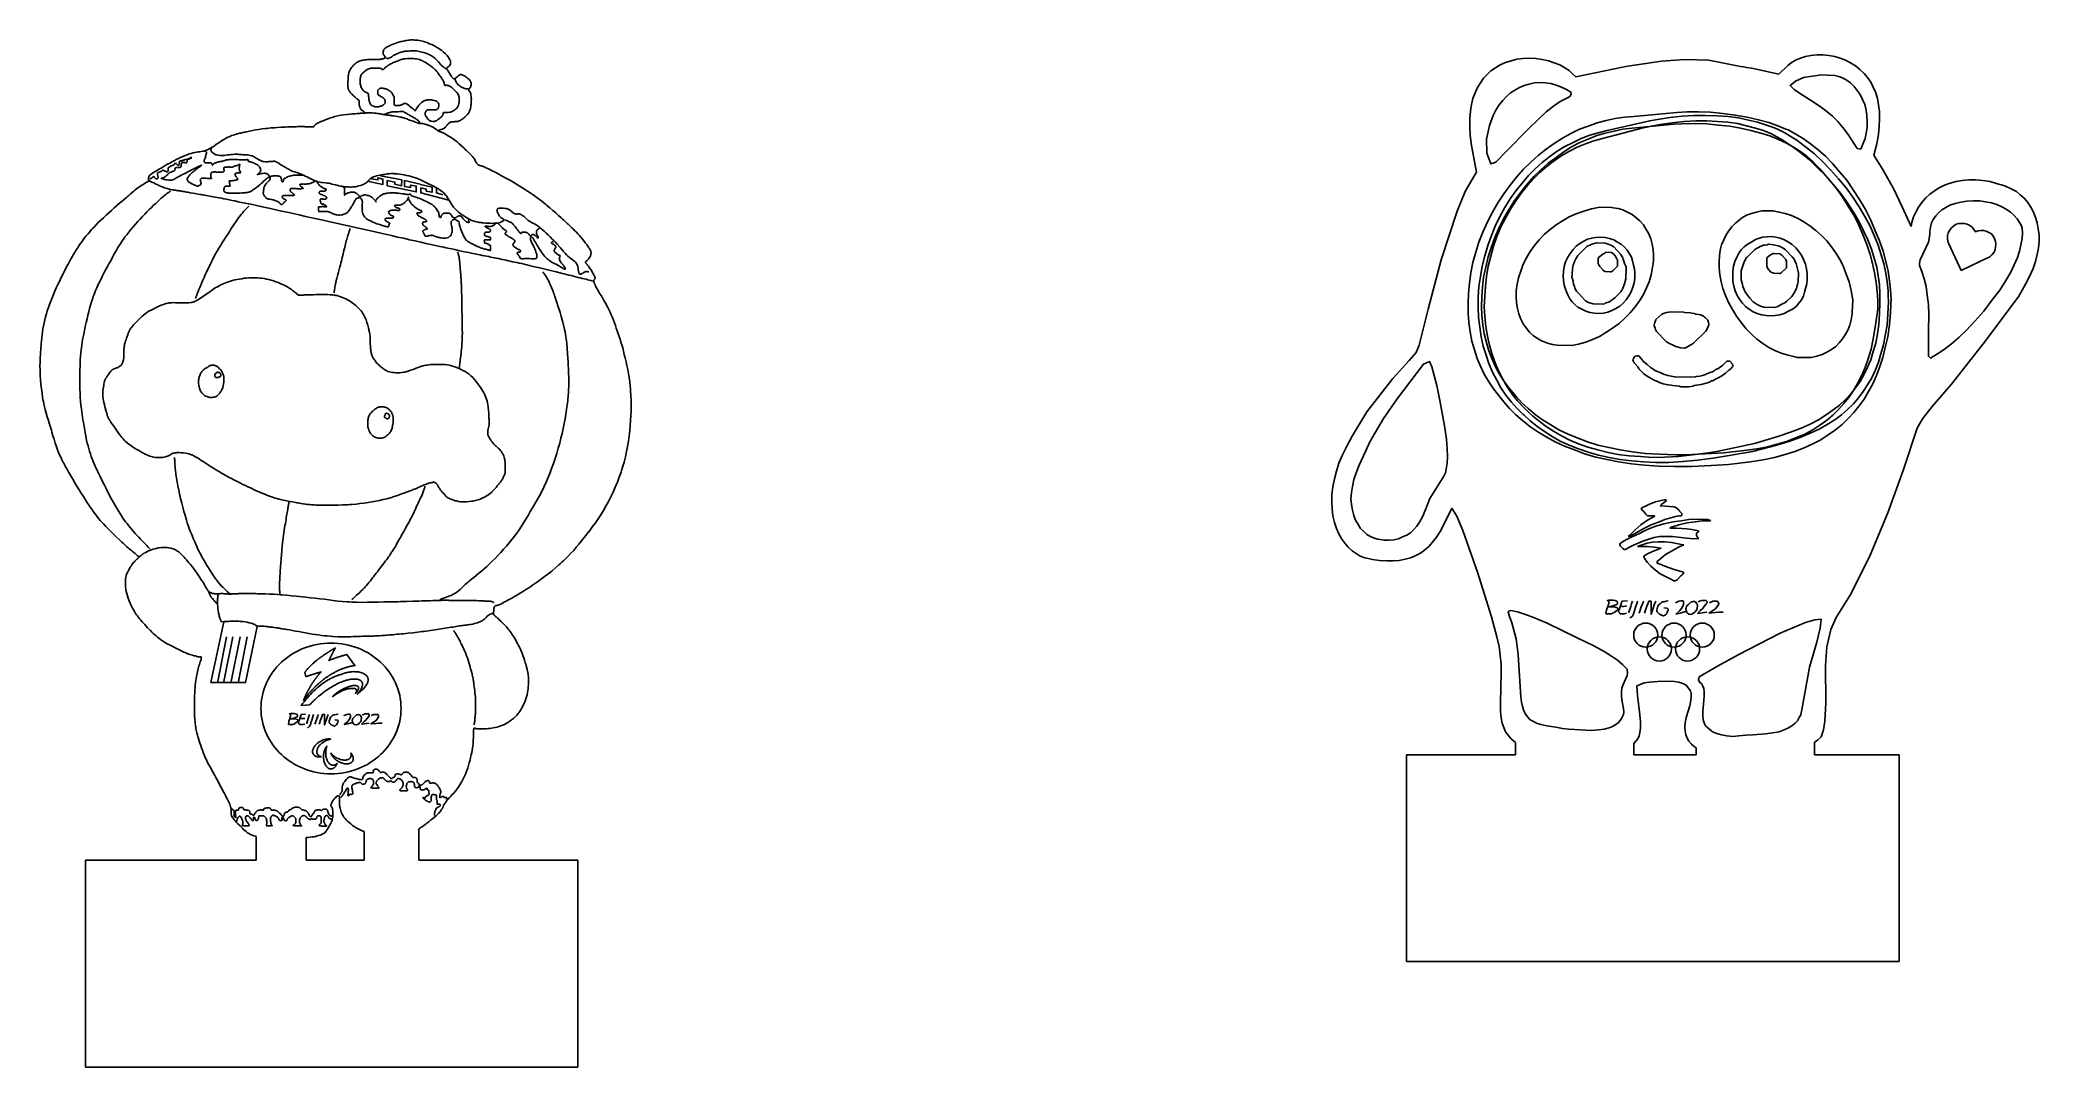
# Model space of a CAD drawing. Header units: millimetres. Extents: x 7 to 210, y 79 to 183.
import ezdxf

# ---------------------------------------------------------------- set-up
doc = ezdxf.new("R2010")
doc.units = ezdxf.units.MM
doc.header["$MEASUREMENT"] = 0
doc.layers.get('0').update_dxf_attribs({"linetype": 'CONTINUOUS'})

msp = doc.modelspace()

# ---------------------------------------------------------------- linework, layer by layer
at = {"color": 3}
for p, q in [((155.77, 180.69), (155.23, 180.44)), ((156.34, 180.87), (155.77, 180.69)), ((156.91, 181.02), (156.34, 180.87)), ((157.56, 181.09), (156.91, 181.02)), ((158.21, 181.12), (157.56, 181.09)), ((158.85, 181.09), (158.21, 181.12)), ((159.5, 180.98), (158.85, 181.09)), ((160.14, 180.87), (159.5, 180.98)), ((160.72, 180.66), (160.14, 180.87)), ((161.29, 180.44), (160.72, 180.66)), ((168.17, 180.31), (171.6, 180.81)), ((171.6, 180.81), (173.98, 180.99)), ((173.98, 180.99), (176.42, 180.91)), ((176.42, 180.91), (176.42, 180.91)), ((176.42, 180.91), (179.61, 180.29)), ((184.76, 180.66), (184.44, 180.41)), ((185.19, 180.91), (184.76, 180.66)), ((185.7, 181.12), (185.19, 180.91)), ((186.2, 181.3), (185.7, 181.12)), ((186.77, 181.41), (186.2, 181.3)), ((187.35, 181.48), (186.77, 181.41)), ((187.96, 181.48), (187.35, 181.48)), ((188.57, 181.41), (187.96, 181.48)), ((189.18, 181.3), (188.57, 181.41)), ((189.75, 181.12), (189.18, 181.3)), ((190.29, 180.91), (189.75, 181.12)), ((190.79, 180.66), (190.29, 180.91)), ((191.29, 180.33), (190.79, 180.66)), ((153.22, 178.61), (152.93, 178.14)), ((153.54, 179.08), (153.22, 178.61)), ((153.9, 179.47), (153.54, 179.08)), ((154.29, 179.83), (153.9, 179.47)), ((154.76, 180.15), (154.29, 179.83)), ((155.23, 180.44), (154.76, 180.15)), ((161.8, 180.15), (161.29, 180.44)), ((162.23, 179.87), (161.8, 180.15)), ((162.58, 179.54), (162.23, 179.87)), ((162.91, 179.22), (162.58, 179.54)), ((167.82, 180.26), (162.91, 179.22)), ((168.17, 180.31), (167.82, 180.26)), ((179.95, 180.23), (179.61, 180.29)), ((180.24, 180.19), (179.95, 180.23)), ((180.74, 180.12), (180.24, 180.19)), ((180.92, 180.08), (180.74, 180.12)), ((183.51, 179.51), (180.92, 180.08)), ((184.44, 180.41), (183.51, 179.51)), ((191.73, 179.97), (191.29, 180.33)), ((192.16, 179.58), (191.73, 179.97)), ((192.51, 179.15), (192.16, 179.58)), ((192.84, 178.68), (192.51, 179.15)), ((193.09, 178.18), (192.84, 178.68)), ((152.46, 177.03), (152.32, 176.42)), ((152.68, 177.61), (152.46, 177.03)), ((152.93, 178.14), (152.68, 177.61)), ((193.34, 177.61), (193.09, 178.18)), ((193.52, 177.03), (193.34, 177.61)), ((193.63, 176.39), (193.52, 177.03)), ((152.21, 175.74), (152.14, 174.99)), ((152.14, 174.99), (152.14, 174.16)), ((152.32, 176.42), (152.21, 175.74)), ((193.73, 175.7), (193.63, 176.39)), ((193.7, 174.23), (193.73, 174.99)), ((193.73, 174.99), (193.73, 175.7)), ((152.14, 174.16), (152.18, 173.26)), ((152.18, 173.26), (152.32, 172.26)), ((193.45, 172.44), (193.63, 173.37)), ((193.63, 173.37), (193.7, 174.23)), ((152.32, 172.26), (152.54, 171)), ((152.54, 171), (152.82, 169.57)), ((193.16, 171.29), (193.45, 172.44)), ((194.09, 169.75), (193.16, 171.29)), ((152.5, 169.06), (151.68, 167.59)), ((152.82, 169.57), (152.5, 169.06)), ((195.17, 167.84), (194.09, 169.75)), ((200.91, 168.45), (200.34, 168.24)), ((201.52, 168.6), (200.91, 168.45)), ((202.13, 168.71), (201.52, 168.6)), ((202.81, 168.78), (202.13, 168.71)), ((203.5, 168.78), (202.81, 168.78)), ((204.21, 168.71), (203.5, 168.78)), ((204.97, 168.6), (204.21, 168.71)), ((205.72, 168.38), (204.97, 168.6)), ((151.68, 167.59), (150.85, 165.58)), ((196.03, 166.05), (195.17, 167.84)), ((198.04, 166.48), (197.68, 166.01)), ((198.4, 166.91), (198.04, 166.48)), ((198.83, 167.31), (198.4, 166.91)), ((199.3, 167.67), (198.83, 167.31)), ((199.8, 167.95), (199.3, 167.67)), ((200.34, 168.24), (199.8, 167.95)), ((206.44, 168.17), (205.72, 168.38)), ((207.16, 167.84), (206.44, 168.17)), ((207.62, 167.59), (207.16, 167.84)), ((208.02, 167.27), (207.62, 167.59)), ((208.41, 166.91), (208.02, 167.27)), ((208.77, 166.48), (208.41, 166.91)), ((209.09, 166.01), (208.77, 166.48)), ((150.85, 165.58), (149.23, 160.67)), ((196.93, 164.04), (196.03, 166.05)), ((197, 164.44), (196.93, 164.04)), ((197.18, 165.01), (197, 164.44)), ((197.43, 165.51), (197.18, 165.01)), ((197.68, 166.01), (197.43, 165.51)), ((209.35, 165.51), (209.09, 166.01)), ((209.56, 164.97), (209.35, 165.51)), ((209.74, 164.4), (209.56, 164.97)), ((209.85, 163.79), (209.74, 164.4)), ((209.92, 163.18), (209.85, 163.79)), ((209.88, 161.89), (209.92, 162.53)), ((209.92, 162.53), (209.92, 163.18)), ((149.23, 160.67), (147.91, 155.64)), ((209.31, 159.77), (209.56, 160.49)), ((209.56, 160.49), (209.74, 161.21)), ((209.74, 161.21), (209.88, 161.89)), ((208.56, 158.19), (208.99, 159.02)), ((208.99, 159.02), (209.31, 159.77)), ((204.5, 152.45), (207.87, 156.97)), ((207.87, 156.97), (208.56, 158.19)), ((147.91, 155.64), (147.01, 151.98)), ((201.02, 148.03), (204.5, 152.45)), ((146, 150.44), (144.32, 148.61)), ((146.69, 151.26), (146, 150.44)), ((147.01, 151.98), (146.69, 151.26)), ((144.32, 148.61), (141.7, 145.24)), ((199.08, 145.77), (201.02, 148.03)), ((141.7, 145.24), (140.19, 142.76)), ((197.54, 143.58), (198.08, 144.52)), ((198.08, 144.52), (199.08, 145.77)), ((140.19, 142.76), (139.65, 141.75)), ((196.18, 139.39), (197.54, 143.58)), ((138.86, 140.03), (138.61, 139.21)), ((139.22, 140.86), (138.86, 140.03)), ((139.65, 141.75), (139.22, 140.86)), ((138.4, 138.42), (138.25, 137.63)), ((138.61, 139.21), (138.4, 138.42)), ((194.56, 134.97), (196.18, 139.39)), ((138.25, 137.63), (138.15, 136.84)), ((138.15, 136.84), (138.15, 136.08)), ((138.15, 136.08), (138.18, 135.37)), ((138.18, 135.37), (138.25, 134.68)), ((138.25, 134.68), (138.4, 134)), ((138.4, 134), (138.61, 133.39)), ((149.52, 133.79), (150.31, 135.44)), ((150.31, 135.44), (150.81, 134.65)), ((150.81, 134.65), (151.42, 133.18)), ((192.77, 130.67), (194.56, 134.97)), ((138.61, 133.39), (138.86, 132.85)), ((138.86, 132.85), (139.15, 132.32)), ((139.15, 132.32), (139.44, 131.89)), ((147.98, 131.56), (148.37, 131.99)), ((148.37, 131.99), (148.77, 132.5)), ((148.77, 132.5), (149.13, 133.07)), ((149.13, 133.07), (149.52, 133.79)), ((151.42, 133.18), (152.93, 128.94)), ((139.44, 131.89), (139.8, 131.49)), ((139.8, 131.49), (140.19, 131.13)), ((140.19, 131.13), (140.59, 130.84)), ((140.59, 130.84), (141.02, 130.59)), ((141.02, 130.59), (141.48, 130.41)), ((141.48, 130.41), (141.99, 130.31)), ((141.99, 130.31), (142.27, 130.23)), ((142.27, 130.23), (142.99, 130.13)), ((142.99, 130.13), (143.71, 130.09)), ((143.71, 130.09), (144.35, 130.09)), ((144.35, 130.09), (144.96, 130.13)), ((144.96, 130.13), (145.57, 130.27)), ((145.57, 130.27), (146.11, 130.41)), ((146.11, 130.41), (146.61, 130.63)), ((146.61, 130.63), (147.12, 130.88)), ((147.12, 130.88), (147.55, 131.2)), ((147.55, 131.2), (147.98, 131.56)), ((190.86, 126.79), (192.77, 130.67)), ((152.93, 128.94), (154.33, 124.42)), ((189.32, 124.35), (190.86, 126.79)), ((154.33, 124.42), (154.9, 122.38)), ((188.78, 123.13), (189.32, 124.35)), ((154.9, 122.38), (155.12, 121.41)), ((188.39, 121.37), (188.78, 123.13)), ((155.12, 121.41), (155.23, 120.51)), ((155.23, 120.51), (155.34, 119.61)), ((188.24, 119.5), (188.39, 121.37)), ((155.34, 118.64), (155.3, 117.32)), ((155.34, 119.61), (155.34, 118.64)), ((169.44, 117.57), (169.83, 117.71)), ((169.83, 117.71), (170.37, 117.78)), ((170.37, 117.78), (171.2, 117.85)), ((171.2, 117.85), (172.24, 117.89)), ((172.24, 117.89), (172.92, 117.85)), ((172.92, 117.85), (173.35, 117.78)), ((173.35, 117.78), (173.75, 117.67)), ((188.28, 115.7), (188.24, 119.5)), ((155.3, 117.32), (155.26, 115.63)), ((169.08, 117.42), (169.44, 117.57)), ((169.15, 116.45), (169.08, 117.42)), ((169.4, 114.48), (169.15, 116.45)), ((173.75, 117.67), (174.03, 117.53)), ((174.03, 117.53), (174.1, 117.49)), ((174.1, 117.49), (174.54, 116.92)), ((174.57, 115.95), (174.46, 115.38)), ((174.54, 116.92), (174.61, 116.63)), ((174.61, 116.31), (174.57, 115.95)), ((174.61, 116.63), (174.61, 116.31)), ((188.17, 113.83), (188.28, 115.7)), ((155.26, 115.63), (155.26, 114.8)), ((155.26, 114.8), (155.34, 114.16)), ((155.34, 114.16), (155.44, 113.62)), ((169.48, 113.73), (169.4, 114.48)), ((169.48, 113.15), (169.48, 113.73)), ((174, 113.65), (173.96, 113.22)), ((174.1, 114.19), (174, 113.65)), ((174.46, 115.38), (174.1, 114.19)), ((188.06, 112.94), (188.17, 113.83)), ((155.44, 113.62), (155.59, 113.19)), ((155.59, 113.19), (155.77, 112.76)), ((155.77, 112.76), (156.02, 112.4)), ((156.02, 112.4), (156.3, 112.08)), ((156.3, 112.08), (156.38, 112)), ((156.38, 112), (156.79, 111.68)), ((156.79, 111.68), (156.79, 110.43)), ((168.79, 111.57), (169.01, 111.79)), ((169.01, 111.79), (169.19, 112.04)), ((169.19, 112.04), (169.33, 112.33)), ((169.33, 112.33), (169.4, 112.69)), ((169.4, 112.69), (169.48, 113.15)), ((173.96, 113.22), (174, 112.83)), ((174, 112.83), (174.07, 112.43)), ((174.07, 112.43), (174.21, 112.11)), ((174.21, 112.11), (174.39, 111.79)), ((174.39, 111.79), (174.64, 111.5)), ((187.12, 111.69), (187.2, 111.72)), ((187.12, 110.43), (187.12, 111.69)), ((187.2, 111.72), (187.45, 111.9)), ((187.45, 111.9), (187.81, 112.26)), ((187.81, 112.26), (188.06, 112.94)), ((145.72, 110.43), (156.79, 110.43)), ((145.72, 89.43), (145.72, 110.43)), ((168.8, 110.43), (175.11, 110.43)), ((174.64, 111.5), (174.93, 111.25)), ((174.93, 111.25), (175.11, 111.13)), ((187.12, 110.43), (195.72, 110.43)), ((195.72, 110.43), (195.72, 89.43)), ((28.95, 102.13), (28.95, 99.73)), ((34.03, 99.73), (34.03, 102.01)), ((39.92, 99.73), (39.92, 102.64)), ((39.92, 102.64), (39.92, 99.73)), ((45.47, 102.92), (45.47, 99.73)), ((11.61, 99.73), (22.69, 99.73)), ((11.61, 78.73), (11.61, 99.73)), ((22.69, 99.73), (28.95, 99.73)), ((34.03, 99.73), (39.92, 99.73)), ((45.47, 99.73), (61.61, 99.73)), ((61.61, 99.73), (61.61, 78.73)), ((195.72, 89.43), (145.72, 89.43)), ((61.61, 78.73), (11.61, 78.73))]:
    msp.add_line(p, q, dxfattribs=at)
at = {"color": 1}
for p, q in [((170.98, 136.08), (170.37, 135.87)), ((171.88, 136.3), (170.98, 136.08)), ((171.63, 135.87), (172.02, 136.12)), ((171.95, 136.3), (171.88, 136.3)), ((172.02, 136.3), (171.95, 136.3)), ((172.06, 136.26), (172.02, 136.3)), ((172.02, 136.12), (172.09, 136.19)), ((172.09, 136.19), (172.06, 136.26)), ((170.19, 134.22), (169.51, 133.75)), ((169.58, 135.44), (169.55, 135.4)), ((169.55, 135.4), (169.55, 135.37)), ((169.55, 135.37), (169.69, 135.19)), ((169.73, 135.55), (169.58, 135.44)), ((169.69, 135.19), (169.73, 135.19)), ((169.91, 135.62), (169.73, 135.55)), ((169.73, 135.19), (169.91, 134.97)), ((170.37, 135.87), (169.91, 135.62)), ((169.91, 134.97), (170.01, 134.83)), ((170.01, 134.83), (170.19, 134.68)), ((170.19, 134.68), (170.44, 134.68)), ((170.91, 134.65), (170.19, 134.22)), ((170.44, 134.68), (170.59, 134.68)), ((170.55, 133.75), (171.45, 134.11)), ((170.59, 134.68), (170.73, 134.68)), ((170.73, 134.68), (170.8, 134.68)), ((170.8, 134.68), (170.87, 134.68)), ((170.87, 134.68), (170.91, 134.65)), ((171.45, 135.69), (171.63, 135.87)), ((171.48, 135.69), (171.45, 135.69)), ((171.45, 134.11), (171.95, 134.29)), ((171.59, 135.69), (171.48, 135.69)), ((171.99, 135.65), (171.59, 135.69)), ((171.84, 133.86), (172.78, 134.07)), ((171.95, 134.29), (172.42, 134.43)), ((172.85, 135.58), (171.99, 135.65)), ((172.42, 134.43), (172.92, 134.58)), ((172.78, 134.07), (173.6, 134.18)), ((173.06, 135.51), (172.85, 135.58)), ((172.92, 134.58), (173.14, 134.65)), ((173.24, 135.4), (173.06, 135.51)), ((173.14, 134.65), (173.24, 134.65)), ((173.39, 135.26), (173.24, 135.4)), ((173.24, 134.65), (173.42, 134.68)), ((174.21, 133.97), (173.35, 133.75)), ((173.39, 135.22), (173.39, 135.26)), ((173.42, 135.19), (173.39, 135.22)), ((173.42, 135.15), (173.42, 135.19)), ((173.49, 135.12), (173.42, 135.15)), ((173.42, 134.68), (173.57, 134.68)), ((173.49, 135.08), (173.49, 135.12)), ((173.67, 134.9), (173.49, 135.08)), ((173.57, 134.68), (173.64, 134.72)), ((173.6, 134.18), (174.39, 134.29)), ((173.64, 134.72), (173.67, 134.76)), ((173.67, 134.83), (173.67, 134.9)), ((173.67, 134.76), (173.67, 134.83)), ((175, 134.07), (174.21, 133.97)), ((174.39, 134.29), (175.22, 134.33)), ((175.72, 134.15), (175, 134.07)), ((175.22, 134.33), (176.01, 134.29)), ((176.4, 134.15), (175.72, 134.15)), ((176.01, 134.29), (176.22, 134.29)), ((176.22, 134.29), (176.29, 134.29)), ((176.29, 134.29), (176.4, 134.25)), ((176.4, 134.25), (176.54, 134.22)), ((176.47, 134.15), (176.4, 134.15)), ((176.58, 134.18), (176.47, 134.15)), ((176.54, 134.22), (176.58, 134.18)), ((167.43, 131.89), (167.82, 132.14)), ((167.82, 132.14), (168.18, 132.35)), ((168.18, 132.35), (168.61, 132.53)), ((168.29, 132.64), (168.22, 132.6)), ((168.22, 132.6), (168.33, 132.6)), ((168.58, 132.93), (168.29, 132.64)), ((168.33, 132.6), (168.4, 132.6)), ((168.4, 132.6), (168.51, 132.68)), ((168.51, 132.68), (168.54, 132.68)), ((168.54, 132.68), (169.8, 133.39)), ((168.9, 133.21), (168.58, 132.93)), ((168.61, 132.53), (169.01, 132.71)), ((169.69, 132.1), (168.76, 131.71)), ((169.51, 133.75), (168.9, 133.21)), ((169.01, 132.71), (169.44, 132.93)), ((169.44, 132.93), (169.87, 133.14)), ((170.3, 132.32), (169.69, 132.1)), ((169.8, 133.39), (170.55, 133.75)), ((169.87, 133.14), (170.3, 133.36)), ((170.16, 131.89), (170.7, 131.99)), ((170.3, 133.36), (171.02, 133.61)), ((170.84, 132.46), (170.3, 132.32)), ((170.7, 131.99), (171.27, 132.03)), ((171.41, 132.57), (170.84, 132.46)), ((171.02, 133.61), (171.84, 133.86)), ((171.27, 132.03), (171.92, 132.03)), ((172.56, 132.57), (171.41, 132.57)), ((171.92, 132.03), (172.6, 131.96)), ((172.49, 133.46), (172.45, 133.43)), ((172.45, 133.43), (173.14, 133.43)), ((172.56, 133.54), (172.49, 133.46)), ((172.7, 133.57), (172.56, 133.54)), ((172.7, 132.57), (172.56, 132.57)), ((172.6, 131.96), (173.46, 131.81)), ((173.35, 133.75), (172.7, 133.57)), ((174.14, 132.42), (172.7, 132.57)), ((173.14, 133.43), (174.18, 133.36)), ((174.89, 132.35), (174.14, 132.42)), ((174.18, 133.36), (174.68, 133.29)), ((174.68, 133.29), (175, 133.21)), ((175.4, 132.39), (174.89, 132.35)), ((175, 133.21), (175.36, 133.14)), ((175.18, 132.96), (175.15, 132.85)), ((175.15, 132.85), (175.15, 132.71)), ((175.15, 132.71), (175.18, 132.6)), ((175.25, 133), (175.18, 132.96)), ((175.18, 132.6), (175.22, 132.53)), ((175.22, 132.53), (175.32, 132.42)), ((175.32, 133.03), (175.25, 133)), ((175.36, 133.07), (175.32, 133.03)), ((175.32, 132.42), (175.4, 132.39)), ((175.36, 133.14), (175.36, 133.07)), ((167.36, 131.81), (167.43, 131.89)), ((167.36, 131.74), (167.36, 131.81)), ((167.39, 131.63), (167.36, 131.74)), ((167.68, 131.35), (167.39, 131.63)), ((167.75, 131.31), (167.68, 131.35)), ((167.79, 131.28), (167.75, 131.31)), ((167.82, 131.24), (167.79, 131.28)), ((168, 131.28), (167.82, 131.24)), ((168.22, 131.42), (168, 131.28)), ((168.54, 131.6), (168.22, 131.42)), ((168.76, 131.71), (168.54, 131.6)), ((169.15, 131.56), (169.65, 131.74)), ((169.51, 131.56), (169.15, 131.56)), ((170.19, 131.56), (169.51, 131.56)), ((169.65, 131.74), (170.16, 131.89)), ((169.8, 130.59), (169.94, 130.67)), ((169.8, 130.52), (169.8, 130.59)), ((169.91, 130.31), (169.8, 130.52)), ((170.16, 129.98), (169.91, 130.31)), ((169.94, 130.67), (170.3, 130.88)), ((170.52, 129.55), (170.16, 129.98)), ((170.87, 131.49), (170.19, 131.56)), ((170.3, 130.88), (170.87, 131.13)), ((171.56, 131.38), (170.87, 131.49)), ((170.87, 131.13), (171.56, 131.38)), ((171.16, 129.98), (171.13, 129.95)), ((171.13, 129.95), (171.16, 129.88)), ((171.2, 130.06), (171.16, 129.98)), ((171.16, 129.88), (171.23, 129.84)), ((171.23, 130.09), (171.2, 130.06)), ((171.52, 130.34), (171.23, 130.09)), ((171.77, 130.56), (171.52, 130.34)), ((172.02, 130.74), (171.77, 130.56)), ((172.63, 131.1), (172.02, 130.74)), ((173.39, 131.53), (172.63, 131.1)), ((173.64, 131.63), (173.39, 131.53)), ((173.46, 131.81), (173.64, 131.78)), ((173.64, 131.78), (173.85, 131.74)), ((173.85, 131.74), (173.64, 131.63)), ((170.98, 129.16), (170.52, 129.55)), ((171.48, 128.8), (170.98, 129.16)), ((171.23, 129.84), (171.31, 129.84)), ((171.31, 129.84), (171.95, 129.55)), ((172.06, 128.48), (171.48, 128.8)), ((171.95, 129.55), (172.88, 129.23)), ((172.53, 128.23), (172.06, 128.48)), ((172.85, 128.08), (172.53, 128.23)), ((172.99, 128.08), (172.85, 128.08)), ((172.88, 129.23), (173.46, 129.05)), ((173.06, 128.12), (172.99, 128.08)), ((173.14, 128.15), (173.06, 128.12)), ((173.57, 128.58), (173.14, 128.15)), ((173.46, 129.05), (173.82, 128.94)), ((173.67, 128.66), (173.57, 128.58)), ((173.75, 128.76), (173.67, 128.66)), ((173.82, 128.87), (173.75, 128.76)), ((173.82, 128.94), (173.82, 128.91)), ((173.82, 128.91), (173.82, 128.87)), ((166.25, 126.11), (166.05, 126.06)), ((166.25, 126.11), (166.39, 126.11)), ((166.25, 125.78), (166.25, 126.11)), ((166.39, 126.11), (166.71, 126.11)), ((166.71, 126.11), (166.89, 126.07)), ((166.89, 126.07), (166.96, 126.04)), ((166.96, 126.04), (167.07, 126)), ((167.07, 126), (167.09, 125.96)), ((167.09, 125.96), (167.11, 125.93)), ((167.11, 125.93), (167.12, 125.89)), ((167.12, 125.89), (167.14, 125.82)), ((167.14, 125.82), (167.14, 125.78)), ((167.32, 125.25), (167.54, 125.86)), ((167.54, 125.89), (167.57, 125.96)), ((167.54, 125.86), (167.54, 125.89)), ((167.57, 125.96), (167.61, 126)), ((167.61, 126), (167.64, 126)), ((167.64, 126), (168.15, 126.04)), ((168.54, 125.75), (168.65, 126)), ((168.97, 125.39), (169.12, 125.86)), ((169.12, 125.86), (169.15, 126)), ((169.55, 125.43), (169.69, 125.82)), ((169.69, 125.82), (169.73, 125.89)), ((169.73, 125.89), (169.76, 126)), ((170.21, 125.75), (170.3, 126)), ((170.3, 126), (170.55, 126)), ((170.55, 126), (170.55, 125.86)), ((170.55, 125.86), (170.55, 125.43)), ((170.87, 125.64), (171.02, 126)), ((171.45, 125.75), (171.59, 125.89)), ((171.59, 125.89), (171.74, 125.93)), ((171.74, 125.93), (171.88, 125.96)), ((171.88, 125.96), (172.06, 126)), ((172.06, 126), (172.24, 126.04)), ((172.24, 126.04), (172.27, 126)), ((174.36, 125.71), (174.5, 125.86)), ((174.5, 125.86), (174.61, 125.93)), ((174.61, 125.93), (174.71, 125.96)), ((174.71, 125.96), (174.89, 126)), ((174.89, 126), (174.97, 125.96)), ((174.97, 125.96), (175.04, 125.93)), ((175.04, 125.93), (175.18, 125.75)), ((175.32, 125.93), (175.47, 126)), ((175.47, 126), (175.68, 126.07)), ((175.68, 126.07), (175.79, 126.07)), ((175.79, 126.07), (175.79, 126.07)), ((175.79, 126.07), (176.01, 126.07)), ((176.01, 126.07), (176.08, 126.07)), ((176.08, 126.07), (176.15, 126.07)), ((176.22, 125.86), (176.14, 125.74)), ((176.15, 126.07), (176.19, 126)), ((176.19, 126), (176.22, 125.89)), ((176.22, 125.89), (176.22, 125.86)), ((176.47, 125.86), (176.69, 125.96)), ((176.69, 125.96), (176.72, 125.96)), ((176.72, 125.96), (176.8, 126)), ((176.8, 126), (176.9, 126)), ((176.9, 126), (177.01, 126)), ((177.01, 126), (177.08, 126)), ((177.08, 126), (177.19, 126)), ((177.19, 126), (177.26, 126)), ((177.26, 126), (177.3, 126)), ((177.3, 126), (177.33, 125.96)), ((177.33, 125.96), (177.37, 125.86)), ((177.37, 125.86), (177.41, 125.78)), ((165.96, 124.78), (166.03, 125.1)), ((165.99, 124.74), (165.96, 124.78)), ((166.03, 124.74), (165.99, 124.74)), ((166.03, 125.14), (166.14, 125.46)), ((166.03, 125.1), (166.03, 125.14)), ((166.1, 124.74), (166.03, 124.74)), ((166.46, 124.74), (166.1, 124.74)), ((166.14, 125.46), (166.25, 125.78)), ((166.66, 125.54), (166.24, 125.43)), ((166.24, 125.43), (166.75, 125.45)), ((166.53, 124.74), (166.46, 124.74)), ((166.64, 124.78), (166.53, 124.74)), ((166.75, 124.82), (166.64, 124.78)), ((166.98, 125.65), (166.66, 125.54)), ((166.75, 125.45), (167.14, 125.35)), ((166.78, 124.85), (166.75, 124.82)), ((167.07, 125.07), (166.78, 124.85)), ((167.06, 125.69), (166.98, 125.65)), ((167.12, 125.74), (167.06, 125.69)), ((167.14, 125.14), (167.07, 125.07)), ((167.14, 125.78), (167.12, 125.74)), ((167.14, 125.35), (167.18, 125.21)), ((167.16, 125.16), (167.14, 125.14)), ((167.17, 125.19), (167.16, 125.16)), ((167.18, 125.21), (167.17, 125.19)), ((167.25, 125), (167.29, 125.14)), ((167.25, 124.96), (167.25, 125)), ((167.25, 124.92), (167.25, 124.96)), ((167.36, 124.78), (167.25, 124.92)), ((167.29, 125.14), (167.32, 125.25)), ((167.39, 124.74), (167.36, 124.78)), ((167.64, 124.74), (167.39, 124.74)), ((167.82, 124.74), (167.64, 124.74)), ((168.04, 124.78), (167.82, 124.74)), ((168.25, 124.82), (168.29, 124.89)), ((168.29, 124.89), (168.47, 125.46)), ((168.4, 124.31), (168.43, 124.35)), ((168.43, 124.35), (168.47, 124.35)), ((168.47, 125.46), (168.54, 125.75)), ((168.47, 124.35), (168.51, 124.39)), ((168.51, 124.39), (168.58, 124.42)), ((168.58, 124.42), (168.65, 124.49)), ((168.65, 124.49), (168.72, 124.64)), ((168.72, 124.64), (168.79, 124.82)), ((168.79, 124.82), (168.83, 124.92)), ((168.83, 124.92), (168.97, 125.39)), ((169.33, 124.78), (169.4, 125)), ((169.4, 125), (169.55, 125.43)), ((169.87, 124.78), (169.94, 125)), ((169.94, 125), (170.01, 125.21)), ((170.01, 125.21), (170.12, 125.5)), ((170.12, 125.5), (170.21, 125.75)), ((170.55, 125.43), (170.55, 125.15)), ((170.55, 125.15), (170.55, 124.93)), ((170.55, 124.93), (170.56, 124.67)), ((170.56, 124.67), (170.87, 125.64)), ((171.13, 125.14), (171.16, 125.28)), ((171.13, 125.03), (171.13, 125.14)), ((171.13, 125), (171.13, 125.03)), ((171.16, 124.92), (171.13, 125)), ((171.16, 125.28), (171.2, 125.39)), ((171.23, 124.85), (171.16, 124.92)), ((171.2, 125.39), (171.27, 125.53)), ((171.39, 124.69), (171.23, 124.85)), ((171.27, 125.53), (171.31, 125.64)), ((171.31, 125.64), (171.45, 125.75)), ((171.59, 124.6), (171.39, 124.69)), ((171.81, 124.53), (171.59, 124.6)), ((171.84, 124.53), (171.81, 124.53)), ((171.84, 125.34), (172.11, 125.3)), ((171.88, 124.56), (171.84, 124.53)), ((171.92, 124.56), (171.88, 124.56)), ((171.95, 124.6), (171.92, 124.56)), ((171.99, 124.64), (171.95, 124.6)), ((172.09, 124.74), (171.99, 124.64)), ((172.17, 124.85), (172.09, 124.74)), ((172.11, 125.3), (172.24, 125.27)), ((172.2, 124.96), (172.17, 124.85)), ((172.28, 125.12), (172.2, 124.96)), ((172.24, 125.27), (172.28, 125.12)), ((174.07, 125.25), (174.1, 125.35)), ((174.1, 125.07), (174.07, 125.25)), ((174.1, 125.35), (174.14, 125.46)), ((174.18, 124.85), (174.1, 125.07)), ((174.14, 125.46), (174.25, 125.61)), ((174.21, 124.82), (174.18, 124.85)), ((174.36, 124.71), (174.21, 124.82)), ((174.25, 125.61), (174.36, 125.71)), ((174.57, 124.67), (174.36, 124.71)), ((174.75, 124.74), (174.57, 124.67)), ((174.89, 124.82), (174.75, 124.74)), ((175, 124.92), (174.89, 124.82)), ((175.11, 125.07), (175, 124.92)), ((175.18, 125.17), (175.11, 125.07)), ((175.18, 125.75), (175.22, 125.71)), ((175.22, 125.28), (175.18, 125.17)), ((175.22, 125.71), (175.25, 125.57)), ((175.25, 125.57), (175.22, 125.28)), ((175.54, 125.05), (175.25, 124.76)), ((175.25, 124.76), (176.2, 124.89)), ((175.78, 125.27), (175.54, 125.05)), ((175.91, 125.44), (175.78, 125.27)), ((176.14, 125.74), (175.91, 125.44)), ((177.08, 125.25), (176.42, 124.81)), ((176.42, 124.81), (177.03, 124.86)), ((177.03, 124.86), (177.39, 124.91)), ((177.26, 125.46), (177.08, 125.25)), ((177.37, 125.68), (177.26, 125.46)), ((177.41, 125.75), (177.37, 125.68)), ((177.39, 124.91), (177.85, 124.91)), ((177.41, 125.78), (177.41, 125.75))]:
    msp.add_line(p, q, dxfattribs=at)
for p, q in [((168.8, 110.43), (168.8, 111.58)), ((175.11, 111.13), (175.11, 110.43))]:
    msp.add_line(p, q)
at = {"color": 3}
for points in [[(42.06, 181.18), (42.06, 181.2), (42.06, 181.22), (42.06, 181.24), (42.05, 181.26), (42.01, 181.31), (41.97, 181.36), (41.93, 181.42), (41.89, 181.47), (41.85, 181.53), (41.84, 181.55), (41.84, 181.58), (41.83, 181.63), (41.83, 181.69), (41.84, 181.74), (41.85, 181.8), (41.88, 181.91), (41.9, 181.96), (41.92, 182), (41.95, 182.04), (41.98, 182.08), (42.06, 182.14), (42.1, 182.17), (42.15, 182.2), (42.2, 182.23), (42.26, 182.26), (42.33, 182.3), (42.41, 182.34), (42.49, 182.39), (42.58, 182.43), (42.76, 182.51), (42.94, 182.59), (43.12, 182.65), (43.29, 182.71), (43.48, 182.76), (43.58, 182.78), (43.68, 182.81), (43.9, 182.86), (44.13, 182.91), (44.25, 182.93), (44.38, 182.95), (44.5, 182.96), (44.64, 182.97), (44.77, 182.97), (44.92, 182.97), (45.06, 182.96), (45.21, 182.95), (45.36, 182.94), (45.52, 182.92), (45.67, 182.89), (45.82, 182.86), (45.97, 182.82), (46.13, 182.76), (46.3, 182.7), (46.46, 182.63), (46.61, 182.56), (46.77, 182.5), (46.91, 182.43), (47.04, 182.36), (47.15, 182.3), (47.26, 182.25), (47.36, 182.19), (47.44, 182.13), (47.61, 182.02), (47.78, 181.89), (47.95, 181.75), (48.12, 181.61), (48.19, 181.53), (48.27, 181.45), (48.34, 181.38), (48.4, 181.31), (48.5, 181.16), (48.55, 181.08), (48.59, 181), (48.63, 180.93), (48.66, 180.86), (48.68, 180.79), (48.69, 180.73), (48.7, 180.67), (48.69, 180.61), (48.68, 180.56), (48.66, 180.51), (48.61, 180.42), (48.56, 180.35), (48.53, 180.31), (48.5, 180.29), (48.43, 180.24), (48.39, 180.22), (48.36, 180.2), (48.33, 180.18), (48.31, 180.16), (48.3, 180.14), (48.29, 180.12), (48.28, 180.1), (48.28, 180.08), (48.28, 180.07), (48.29, 180.04), (48.31, 180.01), (48.33, 179.97), (48.36, 179.93), (48.39, 179.87), (48.43, 179.82), (48.51, 179.7), (48.55, 179.65), (48.58, 179.59), (48.64, 179.48), (48.7, 179.37), (48.73, 179.32), (48.76, 179.27), (48.79, 179.22), (48.82, 179.18), (48.88, 179.12), (48.91, 179.09), (48.94, 179.07), (48.97, 179.05), (49, 179.04), (49.03, 179.04), (49.07, 179.04), (49.11, 179.05), (49.16, 179.08), (49.21, 179.11), (49.26, 179.14), (49.3, 179.18), (49.35, 179.22), (49.39, 179.26), (49.42, 179.28), (49.45, 179.3), (49.46, 179.32), (49.48, 179.33), (49.49, 179.34), (49.5, 179.36), (49.51, 179.37), (49.53, 179.39), (49.58, 179.41), (49.63, 179.44), (49.68, 179.46), (49.72, 179.46), (49.75, 179.46), (49.79, 179.46), (49.83, 179.45), (49.92, 179.41), (50.01, 179.37), (50.1, 179.32), (50.19, 179.27), (50.28, 179.21), (50.37, 179.14), (50.45, 179.07), (50.53, 179), (50.6, 178.92), (50.66, 178.84), (50.69, 178.8), (50.71, 178.76), (50.73, 178.72), (50.74, 178.69), (50.76, 178.62), (50.76, 178.55), (50.76, 178.48), (50.76, 178.41), (50.75, 178.32), (50.73, 178.24), (50.71, 178.2), (50.7, 178.17), (50.69, 178.14), (50.66, 178.12), (50.62, 178.07), (50.57, 178.03), (50.55, 178.02), (50.54, 178), (50.52, 177.96), (50.52, 177.93), (50.52, 177.9), (50.53, 177.86), (50.55, 177.83), (50.57, 177.79), (50.61, 177.76), (50.64, 177.71), (50.66, 177.66), (50.69, 177.62), (50.71, 177.56), (50.73, 177.52), (50.74, 177.48), (50.75, 177.39), (50.77, 177.28), (50.78, 177.17), (50.78, 177.04), (50.79, 176.92), (50.78, 176.78), (50.78, 176.64), (50.76, 176.5), (50.76, 176.42), (50.75, 176.34), (50.73, 176.17), (50.7, 176), (50.68, 175.91), (50.65, 175.83), (50.58, 175.68), (50.5, 175.54), (50.39, 175.4), (50.27, 175.27), (50.2, 175.2), (50.12, 175.13), (50.04, 175.06), (49.95, 174.99), (49.86, 174.93), (49.77, 174.87), (49.69, 174.82), (49.61, 174.78), (49.54, 174.75), (49.47, 174.72), (49.41, 174.71), (49.35, 174.7), (49.22, 174.7), (49.16, 174.69), (49.1, 174.68), (49.04, 174.67), (48.97, 174.67), (48.85, 174.66), (48.78, 174.65), (48.72, 174.64), (48.67, 174.63), (48.61, 174.61), (48.56, 174.57), (48.51, 174.53), (48.46, 174.49), (48.42, 174.44), (48.34, 174.34), (48.3, 174.29), (48.26, 174.25), (48.18, 174.17), (48.12, 174.09), (48.05, 174.02), (48.01, 173.99), (47.97, 173.97), (47.92, 173.94), (47.87, 173.92), (47.74, 173.89), (47.68, 173.87), (47.63, 173.86), (47.58, 173.85), (47.53, 173.83), (47.46, 173.81), (47.43, 173.8), (47.41, 173.79), (47.39, 173.78), (47.37, 173.77), (47.37, 173.77), (47.36, 173.76), (47.37, 173.75), (47.38, 173.74), (47.4, 173.74), (47.42, 173.73), (47.45, 173.72), (47.48, 173.71), (47.52, 173.7), (47.57, 173.68), (47.63, 173.66), (47.69, 173.64), (47.75, 173.61), (47.83, 173.58), (47.91, 173.55), (47.99, 173.51), (48.08, 173.47), (48.18, 173.42), (48.28, 173.36), (48.38, 173.29), (48.5, 173.22), (48.62, 173.15), (48.86, 172.99), (49.1, 172.81), (49.22, 172.72), (49.34, 172.62), (49.57, 172.42), (49.81, 172.2), (50.05, 171.98), (50.17, 171.87), (50.29, 171.75), (50.55, 171.5), (50.67, 171.38), (50.79, 171.26), (50.9, 171.14), (50.99, 171.04), (51.03, 170.99), (51.07, 170.94), (51.13, 170.84), (51.17, 170.75), (51.21, 170.66), (51.25, 170.57), (51.3, 170.49), (51.35, 170.42), (51.38, 170.39), (51.42, 170.36), (51.45, 170.33), (51.49, 170.3), (51.57, 170.26), (51.65, 170.23), (51.74, 170.21), (51.84, 170.18), (51.95, 170.15), (52.07, 170.1), (52.14, 170.08), (52.21, 170.04), (52.37, 169.97), (52.54, 169.88), (52.72, 169.79), (52.92, 169.69), (53.13, 169.58), (53.34, 169.47), (53.57, 169.35), (53.8, 169.22), (54.04, 169.09), (54.29, 168.95), (54.55, 168.81), (54.82, 168.66), (55.09, 168.5), (55.37, 168.34), (55.65, 168.18), (55.92, 168), (56.2, 167.82), (56.48, 167.64), (56.76, 167.45), (57.05, 167.26), (57.34, 167.05), (57.62, 166.85), (57.91, 166.63), (58.19, 166.42), (58.33, 166.3), (58.47, 166.18), (58.77, 165.94), (59.06, 165.68), (59.35, 165.42), (59.64, 165.16), (59.91, 164.91), (60.04, 164.79), (60.17, 164.68), (60.29, 164.57), (60.4, 164.46), (60.51, 164.36), (60.61, 164.26), (60.81, 164.08), (60.99, 163.92), (61.15, 163.76), (61.31, 163.6), (61.46, 163.45), (61.61, 163.29), (61.76, 163.13), (61.91, 162.95), (62.07, 162.76), (62.22, 162.57), (62.36, 162.38), (62.5, 162.2), (62.62, 162.03), (62.67, 161.95), (62.73, 161.87), (62.77, 161.8), (62.81, 161.74), (62.84, 161.68), (62.87, 161.63), (62.89, 161.59), (62.91, 161.55), (62.93, 161.48), (62.94, 161.43), (62.94, 161.38), (62.94, 161.33), (62.93, 161.28), (62.92, 161.23), (62.91, 161.17), (62.9, 161.11), (62.88, 161.05), (62.85, 160.99), (62.79, 160.88), (62.72, 160.78), (62.69, 160.73), (62.64, 160.68), (62.54, 160.58), (62.49, 160.54), (62.45, 160.5), (62.41, 160.46), (62.39, 160.43), (62.38, 160.4), (62.37, 160.38), (62.38, 160.36), (62.39, 160.35), (62.42, 160.32), (62.43, 160.31), (62.45, 160.29), (62.46, 160.27), (62.48, 160.25), (62.51, 160.22), (62.53, 160.2), (62.56, 160.17), (62.59, 160.13), (62.62, 160.09), (62.67, 160.02), (62.72, 159.94), (62.78, 159.85), (62.85, 159.75), (62.91, 159.66), (62.98, 159.56), (63.03, 159.46), (63.08, 159.38), (63.17, 159.22), (63.25, 159.07), (63.29, 158.99), (63.31, 158.93), (63.33, 158.87), (63.35, 158.81), (63.35, 158.77), (63.34, 158.73), (63.32, 158.71), (63.3, 158.68), (63.27, 158.66), (63.25, 158.63), (63.24, 158.59), (63.23, 158.55), (63.24, 158.5), (63.24, 158.46), (63.24, 158.41), (63.25, 158.36), (63.26, 158.33), (63.27, 158.3), (63.29, 158.26), (63.31, 158.21), (63.33, 158.15), (63.36, 158.08), (63.4, 158.01), (63.44, 157.92), (63.49, 157.82), (63.56, 157.71), (63.63, 157.59), (63.7, 157.46), (63.78, 157.32), (63.87, 157.17), (63.96, 157.02), (64.06, 156.86), (64.25, 156.54), (64.43, 156.21), (64.52, 156.05), (64.6, 155.9), (64.68, 155.75), (64.75, 155.6), (64.88, 155.33), (65, 155.06), (65.11, 154.79), (65.21, 154.52), (65.41, 153.99), (65.5, 153.72), (65.6, 153.44), (65.7, 153.15), (65.79, 152.88), (65.89, 152.6), (65.98, 152.31), (66.07, 152.02), (66.16, 151.71), (66.2, 151.56), (66.24, 151.39), (66.28, 151.23), (66.32, 151.05), (66.41, 150.7), (66.5, 150.32), (66.58, 149.94), (66.67, 149.54), (66.75, 149.13), (66.82, 148.7), (66.87, 148.27), (66.92, 147.82), (66.94, 147.6), (66.95, 147.36), (66.98, 146.88), (67, 146.39), (67, 145.89), (67, 145.37), (66.99, 144.86), (66.96, 144.34), (66.92, 143.83), (66.87, 143.31), (66.8, 142.78), (66.73, 142.25), (66.64, 141.72), (66.54, 141.19), (66.43, 140.66), (66.3, 140.13), (66.15, 139.62), (66.07, 139.36), (65.99, 139.11), (65.81, 138.59), (65.61, 138.08), (65.39, 137.58), (65.17, 137.08), (64.94, 136.6), (64.7, 136.12), (64.45, 135.67), (64.2, 135.22), (63.94, 134.79), (63.66, 134.38), (63.38, 133.97), (63.1, 133.58), (62.81, 133.19), (62.52, 132.82), (62.24, 132.46), (62.11, 132.29), (61.97, 132.12), (61.7, 131.79), (61.44, 131.48), (61.18, 131.17), (60.9, 130.88), (60.62, 130.58), (60.33, 130.29), (60.17, 130.14), (60.01, 129.99), (59.84, 129.84), (59.67, 129.69), (59.32, 129.38), (58.95, 129.07), (58.57, 128.77), (58.18, 128.47), (57.79, 128.18), (57.4, 127.9), (57.01, 127.63), (56.82, 127.5), (56.61, 127.36), (56.4, 127.23), (56.18, 127.09), (55.74, 126.83), (55.31, 126.57), (55.1, 126.45), (54.89, 126.33), (54.69, 126.22), (54.5, 126.12), (54.33, 126.02), (54.16, 125.93), (54.02, 125.85), (53.89, 125.78), (53.78, 125.72), (53.68, 125.68), (53.6, 125.64), (53.53, 125.61), (53.47, 125.6), (53.42, 125.59), (53.38, 125.58), (53.35, 125.58), (53.33, 125.58), (53.3, 125.58), (53.27, 125.58), (53.25, 125.58), (53.23, 125.57), (53.21, 125.55), (53.19, 125.52), (53.16, 125.49), (53.14, 125.46), (53.11, 125.37), (53.09, 125.28), (53.07, 125.18), (53.06, 125.08), (53.06, 124.98), (53.05, 124.9), (53.05, 124.86), (53.05, 124.83), (53.04, 124.78), (53.04, 124.75), (53.04, 124.72), (53.04, 124.7), (53.04, 124.69), (53.05, 124.67), (53.07, 124.64), (53.1, 124.61), (53.14, 124.56), (53.19, 124.52), (53.24, 124.47), (53.3, 124.42), (53.37, 124.36), (53.44, 124.3), (53.52, 124.24), (53.59, 124.16), (53.67, 124.09), (53.76, 124), (53.86, 123.92), (53.95, 123.82), (54.15, 123.62), (54.35, 123.41), (54.54, 123.18), (54.63, 123.06), (54.73, 122.94), (54.82, 122.81), (54.91, 122.68), (55.01, 122.54), (55.1, 122.39), (55.2, 122.23), (55.3, 122.07), (55.39, 121.89), (55.49, 121.71), (55.59, 121.53), (55.68, 121.34), (55.77, 121.14), (55.86, 120.94), (55.9, 120.84), (55.94, 120.73), (56.03, 120.5), (56.11, 120.26), (56.19, 120.01), (56.27, 119.77), (56.34, 119.54), (56.4, 119.32), (56.43, 119.21), (56.45, 119.11), (56.47, 119.02), (56.49, 118.93), (56.53, 118.77), (56.55, 118.62), (56.57, 118.48), (56.58, 118.34), (56.59, 118.2), (56.59, 118.04), (56.59, 117.88), (56.59, 117.7), (56.58, 117.52), (56.57, 117.32), (56.55, 117.13), (56.53, 116.93), (56.5, 116.73), (56.45, 116.52), (56.4, 116.32), (56.32, 116.11), (56.24, 115.88), (56.15, 115.66), (56.05, 115.43), (55.93, 115.2), (55.81, 114.99), (55.68, 114.78), (55.61, 114.69), (55.54, 114.6), (55.4, 114.43), (55.23, 114.26), (55.06, 114.11), (54.88, 113.97), (54.7, 113.83), (54.51, 113.71), (54.33, 113.6), (54.15, 113.5), (53.96, 113.42), (53.78, 113.35), (53.59, 113.29), (53.4, 113.24), (53.21, 113.2), (53.02, 113.16), (52.84, 113.13), (52.67, 113.1), (52.5, 113.08), (52.33, 113.06), (52.16, 113.05), (52, 113.05), (51.85, 113.05), (51.7, 113.05), (51.57, 113.05), (51.52, 113.05), (51.46, 113.05), (51.37, 113.06), (51.3, 113.07), (51.23, 113.1), (51.18, 113.12), (51.14, 113.14), (51.12, 113.15), (51.11, 113.14), (51.09, 113.14), (51.08, 113.13), (51.06, 113.11), (51.05, 113.09), (51.03, 113.02), (51.02, 112.93), (51.01, 112.83), (51.02, 112.71), (51.02, 112.58), (51.02, 112.44), (51.02, 112.29), (51.01, 112.12), (50.99, 111.95), (50.98, 111.75), (50.96, 111.55), (50.93, 111.33), (50.91, 111.11), (50.87, 110.88), (50.83, 110.64), (50.78, 110.4), (50.75, 110.28), (50.72, 110.16), (50.66, 109.89), (50.58, 109.62), (50.5, 109.35), (50.42, 109.07), (50.33, 108.81), (50.23, 108.56), (50.19, 108.44), (50.14, 108.32), (50.04, 108.11), (49.94, 107.91), (49.84, 107.72), (49.73, 107.55), (49.62, 107.37), (49.51, 107.2), (49.27, 106.87), (49.14, 106.7), (49.01, 106.54), (48.86, 106.38), (48.71, 106.22), (48.57, 106.07), (48.43, 105.92), (48.3, 105.77), (48.19, 105.62), (48.13, 105.55), (48.09, 105.48), (48.01, 105.34), (47.94, 105.21), (47.88, 105.08), (47.82, 104.95), (47.74, 104.82), (47.7, 104.75), (47.65, 104.68), (47.59, 104.62), (47.53, 104.55), (47.47, 104.47), (47.39, 104.4), (47.31, 104.32), (47.22, 104.24), (47.04, 104.08), (46.85, 103.92), (46.65, 103.77), (46.46, 103.62), (46.28, 103.48), (46.19, 103.41), (46.12, 103.36), (45.97, 103.25), (45.83, 103.15), (45.71, 103.07), (45.58, 102.99), (45.47, 102.92)], [(28.95, 102.13), (28.89, 102.15), (28.71, 102.2), (28.54, 102.26), (28.37, 102.34), (28.21, 102.42), (28.07, 102.51), (27.93, 102.62), (27.8, 102.73), (27.67, 102.85), (27.55, 102.97), (27.32, 103.2), (27.08, 103.43), (26.96, 103.55), (26.85, 103.67), (26.74, 103.8), (26.64, 103.92), (26.56, 104.04), (26.49, 104.16), (26.46, 104.22), (26.44, 104.28), (26.43, 104.34), (26.42, 104.4), (26.41, 104.52), (26.41, 104.64), (26.41, 104.76), (26.41, 104.88), (26.39, 105.01), (26.38, 105.08), (26.36, 105.14), (26.32, 105.27), (26.27, 105.4), (26.21, 105.53), (26.14, 105.67), (26.07, 105.81), (25.99, 105.96), (25.91, 106.12), (25.82, 106.3), (25.72, 106.5), (25.61, 106.71), (25.49, 106.93), (25.36, 107.16), (25.24, 107.4), (25.11, 107.64), (24.85, 108.13), (24.72, 108.37), (24.58, 108.63), (24.3, 109.14), (24.16, 109.4), (24.02, 109.65), (23.9, 109.91), (23.78, 110.16), (23.68, 110.4), (23.58, 110.65), (23.49, 110.9), (23.4, 111.14), (23.32, 111.38), (23.24, 111.61), (23.17, 111.84), (23.1, 112.06), (23.07, 112.16), (23.04, 112.26), (22.99, 112.44), (22.94, 112.61), (22.9, 112.78), (22.86, 112.95), (22.82, 113.13), (22.81, 113.23), (22.79, 113.33), (22.78, 113.44), (22.76, 113.56), (22.75, 113.68), (22.74, 113.81), (22.73, 113.95), (22.72, 114.09), (22.7, 114.38), (22.69, 114.68), (22.68, 114.99), (22.68, 115.3), (22.68, 115.6), (22.68, 115.74), (22.68, 115.88), (22.68, 116.16), (22.69, 116.43), (22.71, 116.71), (22.73, 116.98), (22.75, 117.24), (22.77, 117.49), (22.79, 117.73), (22.82, 117.95), (22.85, 118.16), (22.88, 118.35), (22.92, 118.53), (22.95, 118.69), (22.99, 118.85), (23.03, 119), (23.1, 119.3), (23.14, 119.44), (23.19, 119.59), (23.23, 119.73), (23.28, 119.86), (23.32, 119.98), (23.36, 120.09), (23.38, 120.19), (23.38, 120.23), (23.39, 120.27), (23.39, 120.3), (23.38, 120.32), (23.38, 120.34), (23.37, 120.35), (23.35, 120.36), (23.33, 120.36), (23.29, 120.35), (23.24, 120.34), (23.18, 120.35), (23.14, 120.35), (23.1, 120.36), (23.06, 120.37), (23.01, 120.39), (22.9, 120.41), (22.78, 120.45), (22.64, 120.48), (22.5, 120.52), (22.36, 120.56), (22.23, 120.6), (22.1, 120.64), (22.04, 120.66), (21.99, 120.68), (21.89, 120.72), (21.8, 120.76), (21.71, 120.79), (21.61, 120.84), (21.55, 120.87), (21.49, 120.9), (21.42, 120.93), (21.35, 120.97), (21.27, 121.01), (21.18, 121.06), (21.08, 121.11), (20.97, 121.16), (20.86, 121.22), (20.74, 121.28), (20.61, 121.34), (20.48, 121.4), (20.21, 121.54), (19.92, 121.69), (19.64, 121.86), (19.35, 122.05), (19.21, 122.15), (19.08, 122.25), (18.94, 122.36), (18.8, 122.48), (18.66, 122.61), (18.51, 122.74), (18.37, 122.88), (18.22, 123.03), (17.92, 123.32), (17.64, 123.63), (17.5, 123.78), (17.37, 123.93), (17.24, 124.08), (17.12, 124.23), (17.01, 124.37), (16.9, 124.51), (16.81, 124.64), (16.71, 124.77), (16.63, 124.91), (16.55, 125.04), (16.4, 125.3), (16.27, 125.56), (16.15, 125.81), (16.05, 126.06), (15.96, 126.31), (15.88, 126.55), (15.82, 126.78), (15.76, 127.01), (15.72, 127.24), (15.7, 127.47), (15.68, 127.68), (15.68, 127.89), (15.68, 128.08), (15.69, 128.27), (15.71, 128.44), (15.75, 128.59), (15.79, 128.74), (15.85, 128.87), (15.91, 129), (15.98, 129.12), (16.11, 129.35), (16.17, 129.47), (16.25, 129.58), (16.32, 129.69), (16.4, 129.79), (16.48, 129.89), (16.56, 129.98), (16.63, 130.06), (16.7, 130.13), (16.76, 130.2), (16.82, 130.26), (16.88, 130.3), (16.93, 130.35), (16.98, 130.38), (17.02, 130.42), (17.05, 130.45), (17.06, 130.49), (17.07, 130.5), (17.07, 130.51), (17.08, 130.52), (17.08, 130.52), (17.07, 130.53), (17.06, 130.53), (17.04, 130.54), (17.02, 130.55), (17, 130.57), (16.96, 130.59), (16.92, 130.62), (16.87, 130.66), (16.81, 130.71), (16.74, 130.77), (16.67, 130.84), (16.58, 130.91), (16.49, 130.98), (16.4, 131.06), (16.29, 131.15), (16.18, 131.24), (16.07, 131.33), (15.95, 131.43), (15.83, 131.54), (15.7, 131.65), (15.57, 131.77), (15.44, 131.89), (15.31, 132.01), (15.03, 132.28), (14.75, 132.55), (14.45, 132.84), (14.3, 132.99), (14.14, 133.14), (13.98, 133.3), (13.81, 133.47), (13.64, 133.64), (13.48, 133.82), (13.3, 134.01), (13.13, 134.21), (12.95, 134.42), (12.78, 134.64), (12.6, 134.87), (12.42, 135.11), (12.33, 135.24), (12.23, 135.38), (12.14, 135.52), (12.04, 135.66), (11.94, 135.81), (11.83, 135.97), (11.62, 136.29), (11.41, 136.62), (11.19, 136.97), (10.97, 137.32), (10.75, 137.68), (10.54, 138.04), (10.33, 138.39), (10.13, 138.74), (9.93, 139.08), (9.75, 139.41), (9.57, 139.73), (9.49, 139.88), (9.42, 140.02), (9.34, 140.16), (9.27, 140.3), (9.14, 140.56), (9.03, 140.8), (8.93, 141.03), (8.83, 141.26), (8.75, 141.47), (8.67, 141.67), (8.61, 141.87), (8.54, 142.06), (8.43, 142.44), (8.32, 142.81), (8.22, 143.18), (8.16, 143.38), (8.1, 143.57), (7.98, 143.97), (7.86, 144.35), (7.74, 144.73), (7.63, 145.1), (7.53, 145.48), (7.43, 145.87), (7.35, 146.27), (7.31, 146.48), (7.27, 146.69), (7.21, 147.13), (7.15, 147.57), (7.1, 148.02), (7.05, 148.48), (7.02, 148.95), (7.01, 149.44), (7, 149.94), (7.01, 150.2), (7.02, 150.46), (7.03, 150.73), (7.05, 151), (7.06, 151.28), (7.08, 151.56), (7.12, 152.14), (7.18, 152.74), (7.22, 153.04), (7.26, 153.34), (7.31, 153.64), (7.36, 153.95), (7.43, 154.26), (7.49, 154.56), (7.57, 154.87), (7.66, 155.18), (7.75, 155.49), (7.86, 155.81), (7.97, 156.14), (8.1, 156.47), (8.23, 156.8), (8.37, 157.14), (8.52, 157.47), (8.66, 157.81), (8.82, 158.14), (8.97, 158.47), (9.13, 158.8), (9.28, 159.11), (9.44, 159.42), (9.59, 159.72), (9.74, 160.01), (9.89, 160.28), (10.03, 160.54), (10.17, 160.79), (10.3, 161.02), (10.43, 161.25), (10.56, 161.47), (10.69, 161.68), (10.83, 161.89), (10.96, 162.09), (11.1, 162.29), (11.24, 162.49), (11.39, 162.69), (11.54, 162.89), (11.7, 163.09), (11.88, 163.3), (12.06, 163.51), (12.25, 163.72), (12.35, 163.84), (12.46, 163.95), (12.68, 164.19), (12.92, 164.43), (13.18, 164.68), (13.44, 164.93), (13.72, 165.18), (14.27, 165.68), (14.55, 165.93), (14.82, 166.17), (15.08, 166.4), (15.34, 166.62), (15.58, 166.83), (15.81, 167.02), (15.91, 167.11), (16.01, 167.2), (16.11, 167.28), (16.2, 167.36), (16.37, 167.5), (16.53, 167.63), (16.67, 167.75), (16.81, 167.85), (16.93, 167.95), (17.05, 168.03), (17.15, 168.1), (17.25, 168.17), (17.34, 168.23), (17.43, 168.28), (17.51, 168.33), (17.58, 168.38), (17.72, 168.46), (17.84, 168.54), (17.9, 168.58), (17.95, 168.61), (17.99, 168.63), (18.02, 168.64), (18.05, 168.66), (18.07, 168.66), (18.1, 168.66), (18.11, 168.66), (18.12, 168.65), (18.13, 168.65), (18.13, 168.66), (18.14, 168.67), (18.13, 168.68), (18.11, 168.69), (18.08, 168.7), (18.06, 168.72), (18.04, 168.73), (18.02, 168.75), (18.01, 168.78), (18.01, 168.81), (18.01, 168.86), (18.01, 168.9), (18.02, 168.95), (18.04, 169.05), (18.05, 169.09), (18.07, 169.13), (18.09, 169.17), (18.11, 169.19), (18.15, 169.24), (18.17, 169.27), (18.21, 169.29), (18.25, 169.32), (18.3, 169.36), (18.41, 169.44), (18.47, 169.47), (18.54, 169.52), (18.61, 169.56), (18.71, 169.62), (18.76, 169.65), (18.82, 169.69), (18.88, 169.72), (18.95, 169.76), (19.03, 169.81), (19.11, 169.86), (19.2, 169.91), (19.3, 169.97), (19.5, 170.09), (19.72, 170.22), (19.94, 170.35), (20.17, 170.48), (20.4, 170.61), (20.61, 170.72), (20.83, 170.83), (21.05, 170.93), (21.28, 171.04), (21.51, 171.14), (21.73, 171.23), (21.95, 171.32), (22.16, 171.4), (22.35, 171.46), (22.54, 171.52), (22.72, 171.56), (22.9, 171.58), (23.07, 171.61), (23.23, 171.63), (23.38, 171.65), (23.53, 171.67), (23.66, 171.7), (23.79, 171.74), (23.9, 171.79), (24.01, 171.83), (24.11, 171.88), (24.3, 171.98), (24.48, 172.08), (24.57, 172.14), (24.66, 172.19), (24.82, 172.31), (24.9, 172.38), (24.98, 172.44), (25.08, 172.51), (25.18, 172.57), (25.29, 172.64), (25.4, 172.71), (25.53, 172.79), (25.65, 172.87), (25.92, 173.02), (26.06, 173.09), (26.2, 173.15), (26.34, 173.21), (26.48, 173.26), (26.62, 173.31), (26.76, 173.36), (26.91, 173.41), (26.99, 173.43), (27.08, 173.45), (27.17, 173.47), (27.27, 173.5), (27.38, 173.52), (27.49, 173.55), (27.6, 173.58), (27.73, 173.6), (27.86, 173.63), (27.99, 173.66), (28.27, 173.72), (28.57, 173.78), (28.88, 173.84), (29.21, 173.89), (29.54, 173.94), (29.89, 173.98), (30.06, 174), (30.25, 174.02), (30.45, 174.04), (30.65, 174.05), (30.86, 174.07), (31.07, 174.08), (31.5, 174.11), (31.92, 174.13), (32.13, 174.14), (32.33, 174.15), (32.52, 174.15), (32.7, 174.16), (32.87, 174.17), (33.02, 174.17), (33.17, 174.18), (33.31, 174.18), (33.44, 174.18), (33.57, 174.18), (33.69, 174.18), (33.81, 174.18), (33.92, 174.17), (34.02, 174.17), (34.12, 174.17), (34.21, 174.16), (34.3, 174.16), (34.38, 174.15), (34.45, 174.15), (34.52, 174.15), (34.58, 174.15), (34.64, 174.15), (34.69, 174.15), (34.73, 174.15), (34.76, 174.16), (34.78, 174.16), (34.79, 174.16), (34.8, 174.16), (34.8, 174.17), (34.8, 174.17), (34.79, 174.18), (34.77, 174.19), (34.77, 174.2), (34.77, 174.21), (34.78, 174.22), (34.79, 174.23), (34.83, 174.25), (34.86, 174.28), (34.9, 174.32), (34.94, 174.36), (34.98, 174.4), (35.04, 174.44), (35.1, 174.48), (35.18, 174.53), (35.27, 174.57), (35.38, 174.62), (35.49, 174.67), (35.62, 174.72), (35.74, 174.77), (35.88, 174.83), (36.14, 174.92), (36.4, 175.02), (36.66, 175.11), (36.94, 175.19), (37.23, 175.27), (37.53, 175.33), (37.85, 175.37), (38.17, 175.41), (38.5, 175.44), (38.67, 175.46), (38.85, 175.48), (39.03, 175.49), (39.21, 175.51), (39.39, 175.52), (39.47, 175.52), (39.55, 175.53), (39.62, 175.53), (39.69, 175.54), (39.75, 175.54), (39.8, 175.54), (39.84, 175.55), (39.88, 175.55), (39.91, 175.55), (39.93, 175.55), (39.95, 175.54), (39.97, 175.54), (39.98, 175.54), (39.99, 175.53), (39.99, 175.53), (39.99, 175.53), (40, 175.53), (40.01, 175.54), (40.01, 175.57), (40, 175.58), (39.99, 175.6), (39.97, 175.62), (39.95, 175.65), (39.92, 175.67), (39.88, 175.7), (39.83, 175.73), (39.78, 175.77), (39.72, 175.81), (39.67, 175.85), (39.62, 175.89), (39.58, 175.94), (39.55, 175.99), (39.52, 176.04), (39.47, 176.17), (39.44, 176.3), (39.42, 176.36), (39.41, 176.41), (39.4, 176.47), (39.4, 176.52), (39.42, 176.61), (39.42, 176.65), (39.42, 176.7), (39.42, 176.74), (39.41, 176.78), (39.39, 176.82), (39.36, 176.85), (39.3, 176.9), (39.26, 176.93), (39.22, 176.96), (39.17, 177), (39.12, 177.04), (39.06, 177.1), (38.99, 177.17), (38.91, 177.24), (38.83, 177.31), (38.75, 177.39), (38.67, 177.47), (38.6, 177.54), (38.54, 177.61), (38.49, 177.67), (38.44, 177.73), (38.41, 177.78), (38.37, 177.84), (38.34, 177.9), (38.31, 177.96), (38.29, 178.02), (38.28, 178.1), (38.26, 178.19), (38.25, 178.29), (38.25, 178.39), (38.25, 178.5), (38.26, 178.73), (38.28, 178.95), (38.29, 179.17), (38.3, 179.29), (38.31, 179.4), (38.32, 179.51), (38.35, 179.62), (38.38, 179.73), (38.43, 179.84), (38.49, 179.95), (38.56, 180.06), (38.64, 180.18), (38.73, 180.29), (38.83, 180.4), (38.93, 180.5), (39.03, 180.59), (39.13, 180.67), (39.22, 180.73), (39.32, 180.79), (39.42, 180.83), (39.52, 180.86), (39.63, 180.89), (39.74, 180.91), (39.85, 180.93), (39.98, 180.95), (40.11, 180.97), (40.25, 180.98), (40.41, 180.99), (40.57, 180.99), (40.72, 180.99), (40.87, 180.99), (40.93, 180.99), (41, 180.99), (41.06, 180.99), (41.11, 180.99), (41.16, 180.99), (41.2, 181), (41.27, 181), (41.33, 180.99), (41.38, 180.99), (41.42, 180.99), (41.46, 181), (41.51, 181), (41.57, 181.01), (41.63, 181.02), (41.7, 181.04), (41.78, 181.05), (41.85, 181.07), (41.92, 181.09), (41.98, 181.12), (42.03, 181.15), (42.05, 181.17), (42.06, 181.18)], [(41.3, 177.65), (41.3, 177.59), (41.3, 177.53), (41.3, 177.47), (41.31, 177.44), (41.32, 177.41), (41.34, 177.39), (41.37, 177.37), (41.42, 177.33), (41.49, 177.3), (41.57, 177.26), (41.6, 177.23), (41.65, 177.21), (41.74, 177.16), (41.83, 177.1), (41.87, 177.07), (41.9, 177.03), (41.93, 176.99), (41.96, 176.95), (42.02, 176.85), (42.04, 176.8), (42.05, 176.75), (42.06, 176.7), (42.06, 176.65), (42.05, 176.61), (42.03, 176.57), (42.01, 176.53), (41.98, 176.49), (41.95, 176.45), (41.91, 176.42), (41.86, 176.38), (41.81, 176.35), (41.76, 176.32), (41.69, 176.29), (41.62, 176.26), (41.54, 176.24), (41.46, 176.21), (41.38, 176.19), (41.31, 176.18), (41.23, 176.17), (41.17, 176.17), (41.1, 176.18), (41.03, 176.19), (40.96, 176.21), (40.84, 176.25), (40.78, 176.27), (40.73, 176.3), (40.69, 176.33), (40.64, 176.36), (40.57, 176.43), (40.52, 176.52), (40.47, 176.62), (40.45, 176.68), (40.43, 176.74), (40.41, 176.82), (40.4, 176.9), (40.39, 176.97), (40.38, 177.05), (40.37, 177.11), (40.37, 177.17), (40.36, 177.22), (40.36, 177.25), (40.36, 177.29), (40.36, 177.31), (40.36, 177.36), (40.35, 177.41), (40.34, 177.45), (40.33, 177.49), (40.32, 177.51), (40.31, 177.53), (40.29, 177.55), (40.27, 177.57), (40.23, 177.6), (40.19, 177.62), (40.14, 177.64), (40.09, 177.66), (39.99, 177.71), (39.94, 177.74), (39.9, 177.77), (39.82, 177.85), (39.75, 177.94), (39.69, 178.03), (39.64, 178.13), (39.59, 178.22), (39.56, 178.32), (39.54, 178.42), (39.52, 178.53), (39.51, 178.65), (39.51, 178.78), (39.51, 178.9), (39.52, 179.02), (39.53, 179.13), (39.54, 179.24), (39.56, 179.34), (39.58, 179.39), (39.6, 179.44), (39.63, 179.48), (39.66, 179.52), (39.74, 179.61), (39.83, 179.68), (39.91, 179.75), (40, 179.82), (40.08, 179.89), (40.17, 179.95), (40.27, 180), (40.37, 180.05), (40.47, 180.08), (40.53, 180.09), (40.59, 180.1), (40.66, 180.11), (40.73, 180.12), (40.77, 180.12), (40.82, 180.12), (40.93, 180.12), (41.05, 180.12), (41.17, 180.12), (41.29, 180.12), (41.39, 180.11), (41.45, 180.11), (41.49, 180.1), (41.53, 180.1), (41.57, 180.09), (41.59, 180.09), (41.62, 180.08), (41.66, 180.06), (41.68, 180.05), (41.69, 180.03), (41.7, 180.01), (41.71, 179.99), (41.72, 179.98), (41.74, 179.97), (41.78, 179.96), (41.82, 179.96), (41.85, 179.97), (41.89, 179.99), (41.93, 180.03), (41.96, 180.08), (42, 180.13), (42.03, 180.16), (42.06, 180.19), (42.14, 180.26), (42.23, 180.32), (42.34, 180.4), (42.4, 180.43), (42.47, 180.47), (42.54, 180.51), (42.62, 180.55), (42.71, 180.59), (42.8, 180.64), (42.99, 180.72), (43.09, 180.76), (43.17, 180.8), (43.35, 180.87), (43.51, 180.93), (43.68, 180.99), (43.77, 181.02), (43.87, 181.04), (43.97, 181.05), (44.08, 181.07), (44.31, 181.08), (44.43, 181.09), (44.54, 181.09), (44.65, 181.09), (44.74, 181.09), (44.84, 181.09), (44.93, 181.08), (45.09, 181.07), (45.24, 181.05), (45.39, 181.02), (45.54, 180.98), (45.68, 180.92), (45.82, 180.86), (45.95, 180.79), (46.09, 180.72), (46.22, 180.65), (46.35, 180.56), (46.42, 180.51), (46.49, 180.46), (46.57, 180.4), (46.65, 180.34), (46.83, 180.21), (46.91, 180.14), (47, 180.06), (47.09, 179.98), (47.17, 179.9), (47.26, 179.8), (47.34, 179.69), (47.43, 179.57), (47.52, 179.45), (47.6, 179.33), (47.68, 179.22), (47.75, 179.12), (47.81, 179.03), (47.86, 178.96), (47.9, 178.89), (47.93, 178.84), (47.95, 178.79), (47.99, 178.71), (48.02, 178.63), (48.04, 178.59), (48.04, 178.55), (48.05, 178.47), (48.06, 178.41), (48.07, 178.39), (48.09, 178.37), (48.11, 178.35), (48.13, 178.35), (48.15, 178.35), (48.18, 178.36), (48.23, 178.37), (48.27, 178.37), (48.3, 178.37), (48.36, 178.35), (48.44, 178.34), (48.51, 178.31), (48.6, 178.27), (48.7, 178.21), (48.8, 178.14), (48.91, 178.06), (49.01, 177.96), (49.12, 177.86), (49.23, 177.74), (49.28, 177.68), (49.33, 177.62), (49.38, 177.56), (49.41, 177.5), (49.47, 177.38), (49.52, 177.27), (49.55, 177.15), (49.57, 177.02), (49.57, 176.89), (49.56, 176.76), (49.54, 176.63), (49.53, 176.57), (49.52, 176.51), (49.51, 176.46), (49.5, 176.42), (49.48, 176.34), (49.45, 176.27), (49.41, 176.19), (49.35, 176.11), (49.27, 176.03), (49.19, 175.94), (49.1, 175.87), (49, 175.81), (48.89, 175.75), (48.78, 175.69), (48.67, 175.65), (48.61, 175.64), (48.56, 175.63), (48.45, 175.62), (48.35, 175.62), (48.3, 175.62), (48.26, 175.62), (48.2, 175.62), (48.14, 175.62), (48.1, 175.62), (48.05, 175.62), (48.02, 175.62), (47.99, 175.61), (47.96, 175.6), (47.94, 175.58), (47.94, 175.55), (47.94, 175.52), (47.94, 175.49), (47.94, 175.45), (47.92, 175.42), (47.9, 175.38), (47.88, 175.33), (47.84, 175.28), (47.78, 175.22), (47.72, 175.15), (47.64, 175.07), (47.56, 175), (47.46, 174.93), (47.36, 174.85), (47.3, 174.81), (47.25, 174.77), (47.19, 174.75), (47.13, 174.73), (47.07, 174.71), (47, 174.7), (46.87, 174.7), (46.73, 174.72), (46.67, 174.73), (46.61, 174.75), (46.56, 174.78), (46.52, 174.81), (46.47, 174.85), (46.43, 174.89), (46.35, 174.98), (46.29, 175.07), (46.23, 175.15), (46.17, 175.24), (46.13, 175.32), (46.12, 175.36), (46.11, 175.41), (46.11, 175.45), (46.11, 175.49), (46.12, 175.58), (46.15, 175.66), (46.17, 175.7), (46.19, 175.73), (46.22, 175.79), (46.25, 175.83), (46.27, 175.85), (46.3, 175.86), (46.33, 175.88), (46.37, 175.88), (46.42, 175.89), (46.49, 175.89), (46.55, 175.89), (46.63, 175.89), (46.7, 175.88), (46.77, 175.88), (46.83, 175.87), (46.89, 175.87), (46.94, 175.87), (46.98, 175.87), (47.06, 175.87), (47.13, 175.88), (47.19, 175.88), (47.25, 175.9), (47.31, 175.91), (47.33, 175.92), (47.35, 175.94), (47.37, 175.96), (47.39, 175.99), (47.41, 176.02), (47.43, 176.06), (47.45, 176.11), (47.47, 176.16), (47.49, 176.27), (47.5, 176.32), (47.5, 176.36), (47.48, 176.46), (47.45, 176.55), (47.43, 176.59), (47.4, 176.63), (47.37, 176.67), (47.33, 176.7), (47.29, 176.73), (47.24, 176.76), (47.18, 176.79), (47.12, 176.81), (46.99, 176.84), (46.85, 176.87), (46.78, 176.88), (46.7, 176.88), (46.53, 176.89), (46.45, 176.89), (46.37, 176.88), (46.29, 176.88), (46.22, 176.87), (46.16, 176.86), (46.11, 176.84), (46.01, 176.81), (45.92, 176.76), (45.83, 176.7), (45.74, 176.63), (45.64, 176.54), (45.55, 176.45), (45.47, 176.35), (45.43, 176.3), (45.38, 176.24), (45.3, 176.12), (45.26, 176.05), (45.23, 176), (45.2, 175.95), (45.17, 175.91), (45.15, 175.87), (45.14, 175.85), (45.12, 175.82), (45.12, 175.81), (45.1, 175.79), (45.09, 175.78), (45.07, 175.78), (45.06, 175.79), (45.04, 175.82), (45.01, 175.86), (44.98, 175.89), (44.94, 175.93), (44.89, 175.97), (44.78, 176.06), (44.73, 176.1), (44.67, 176.14), (44.55, 176.23), (44.49, 176.28), (44.43, 176.34), (44.37, 176.39), (44.31, 176.43), (44.26, 176.47), (44.2, 176.5), (44.15, 176.53), (44.1, 176.54), (44.06, 176.55), (44.02, 176.54), (43.98, 176.53), (43.94, 176.52), (43.89, 176.49), (43.83, 176.46), (43.78, 176.43), (43.73, 176.4), (43.72, 176.39), (43.7, 176.39), (43.69, 176.37), (43.67, 176.36), (43.66, 176.36), (43.64, 176.35), (43.61, 176.35), (43.57, 176.34), (43.49, 176.33), (43.41, 176.32), (43.37, 176.31), (43.33, 176.31), (43.26, 176.31), (43.19, 176.31), (43.13, 176.31), (43.07, 176.32), (43.03, 176.33), (43, 176.35), (42.97, 176.38), (42.96, 176.39), (42.95, 176.42), (42.95, 176.45), (42.95, 176.48), (42.95, 176.56), (42.96, 176.65), (42.97, 176.74), (42.97, 176.83), (42.97, 176.92), (42.97, 177.02), (42.97, 177.07), (42.95, 177.12), (42.94, 177.17), (42.92, 177.23), (42.86, 177.36), (42.8, 177.48), (42.77, 177.54), (42.74, 177.59), (42.66, 177.67), (42.58, 177.75), (42.5, 177.81), (42.42, 177.86), (42.35, 177.91), (42.27, 177.94), (42.19, 177.97), (42.12, 178), (42.04, 178.02), (41.96, 178.04), (41.88, 178.06), (41.81, 178.08), (41.74, 178.08), (41.68, 178.09), (41.62, 178.09), (41.57, 178.08), (41.51, 178.05), (41.46, 178.03), (41.41, 177.99), (41.37, 177.95), (41.34, 177.91), (41.31, 177.87), (41.3, 177.82), (41.29, 177.78), (41.28, 177.75), (41.29, 177.72), (41.29, 177.69), (41.3, 177.65)], [(39.92, 102.64), (39.7, 102.72), (39.49, 102.81), (39.29, 102.9), (39.09, 103.01), (38.9, 103.13), (38.72, 103.26), (38.55, 103.4), (38.38, 103.54), (38.23, 103.68), (38.09, 103.82), (37.97, 103.95), (37.86, 104.08), (37.77, 104.21), (37.7, 104.34), (37.64, 104.47), (37.58, 104.6), (37.54, 104.74), (37.5, 104.87), (37.46, 105.01), (37.44, 105.09), (37.43, 105.17), (37.42, 105.26), (37.42, 105.35), (37.42, 105.53), (37.42, 105.72), (37.42, 105.81), (37.42, 105.89), (37.42, 105.97), (37.42, 106.05), (37.41, 106.11), (37.4, 106.17), (37.39, 106.21), (37.37, 106.25), (37.35, 106.27), (37.32, 106.28), (37.29, 106.28), (37.26, 106.27), (37.23, 106.26), (37.19, 106.24), (37.15, 106.21), (37.11, 106.18), (37.03, 106.1), (36.95, 106.02), (36.88, 105.95), (36.82, 105.88), (36.77, 105.81), (36.72, 105.74), (36.67, 105.66), (36.63, 105.58), (36.6, 105.5), (36.57, 105.42), (36.55, 105.35), (36.54, 105.28), (36.54, 105.23), (36.55, 105.19), (36.58, 105.16), (36.61, 105.13), (36.64, 105.09), (36.67, 105.05), (36.68, 105.02), (36.69, 104.99), (36.7, 104.96), (36.71, 104.91), (36.71, 104.87), (36.71, 104.81), (36.72, 104.76), (36.72, 104.69), (36.73, 104.56), (36.73, 104.42), (36.72, 104.27), (36.72, 104.13), (36.7, 103.99), (36.68, 103.87), (36.65, 103.75), (36.61, 103.64), (36.56, 103.53), (36.51, 103.43), (36.4, 103.23), (36.28, 103.04), (36.23, 102.95), (36.18, 102.87), (36.13, 102.78), (36.07, 102.7), (36.01, 102.62), (35.95, 102.55), (35.87, 102.48), (35.77, 102.42), (35.66, 102.36), (35.55, 102.31), (35.43, 102.26), (35.29, 102.22), (35.15, 102.18), (34.99, 102.14), (34.82, 102.11), (34.64, 102.08), (34.44, 102.05), (34.24, 102.03), (34.03, 102.01)]]:
    msp.add_lwpolyline(points, dxfattribs=at)
at = {"color": 7}
for points in [[(42.12, 181.18), (42.13, 181.17), (42.14, 181.16), (42.17, 181.13), (42.21, 181.1), (42.24, 181.09), (42.26, 181.09), (42.3, 181.09), (42.34, 181.1), (42.42, 181.12), (42.51, 181.15), (42.6, 181.18), (42.66, 181.22), (42.73, 181.27), (42.79, 181.33), (42.87, 181.38), (42.95, 181.42), (43.04, 181.47), (43.24, 181.55), (43.34, 181.6), (43.44, 181.65), (43.55, 181.7), (43.67, 181.74), (43.79, 181.77), (43.92, 181.8), (43.99, 181.81), (44.07, 181.82), (44.15, 181.82), (44.25, 181.83), (44.35, 181.84), (44.46, 181.85), (44.58, 181.86), (44.7, 181.87), (44.83, 181.87), (44.96, 181.87), (45.09, 181.87), (45.22, 181.86), (45.35, 181.84), (45.49, 181.81), (45.63, 181.78), (45.77, 181.75), (45.92, 181.71), (46.05, 181.67), (46.19, 181.63), (46.31, 181.58), (46.43, 181.53), (46.54, 181.48), (46.64, 181.42), (46.74, 181.36), (46.94, 181.23), (47.12, 181.09), (47.2, 181.01), (47.29, 180.93), (47.44, 180.75), (47.51, 180.66), (47.58, 180.57), (47.65, 180.49), (47.72, 180.42), (47.86, 180.3), (47.93, 180.25), (47.99, 180.2), (48.06, 180.16), (48.11, 180.12), (48.16, 180.09), (48.2, 180.07), (48.23, 180.05), (48.25, 180.05), (48.26, 180.05), (48.27, 180.05), (48.27, 180.07), (48.27, 180.08), (48.28, 180.08)], [(49.15, 179.01), (49.15, 178.99), (49.15, 178.97), (49.16, 178.92), (49.18, 178.85), (49.21, 178.78), (49.25, 178.71), (49.29, 178.62), (49.35, 178.54), (49.42, 178.45), (49.47, 178.42), (49.52, 178.38), (49.63, 178.3), (49.74, 178.23), (49.8, 178.19), (49.85, 178.16), (49.95, 178.11), (50.04, 178.07), (50.13, 178.04), (50.22, 178.01), (50.31, 178), (50.41, 178), (50.45, 178), (50.5, 178), (50.53, 178), (50.56, 178)], [(40.01, 175.53), (40.03, 175.54), (40.07, 175.55), (40.11, 175.56), (40.16, 175.57), (40.2, 175.57), (40.25, 175.57), (40.27, 175.57), (40.31, 175.57), (40.35, 175.57), (40.4, 175.57), (40.47, 175.57), (40.54, 175.57), (40.63, 175.56), (40.72, 175.56), (40.91, 175.55), (41.11, 175.54), (41.22, 175.52), (41.34, 175.51), (41.46, 175.48), (41.59, 175.46), (41.71, 175.44), (41.82, 175.42), (41.86, 175.41), (41.91, 175.41), (41.94, 175.4), (41.97, 175.39)], [(41.97, 175.39), (41.97, 175.38), (41.98, 175.38), (41.99, 175.37), (42, 175.37), (42.04, 175.36), (42.1, 175.36), (42.18, 175.36), (42.26, 175.35), (42.36, 175.34), (42.47, 175.33), (42.53, 175.32), (42.6, 175.31), (42.67, 175.3), (42.75, 175.28), (42.92, 175.26), (43.1, 175.23), (43.28, 175.2), (43.46, 175.16), (43.62, 175.13), (43.7, 175.12), (43.77, 175.1), (43.9, 175.07), (44.02, 175.03), (44.13, 174.99), (44.23, 174.96), (44.43, 174.88), (44.53, 174.84), (44.64, 174.81), (44.75, 174.77), (44.87, 174.72), (44.99, 174.68), (45.1, 174.64), (45.22, 174.6), (45.32, 174.56), (45.41, 174.53), (45.44, 174.52), (45.48, 174.51), (45.53, 174.5), (45.57, 174.49), (45.59, 174.49), (45.61, 174.5), (45.61, 174.51), (45.61, 174.53), (45.6, 174.55), (45.59, 174.57), (45.56, 174.6), (45.53, 174.64), (45.48, 174.69), (45.43, 174.74), (45.37, 174.8), (45.31, 174.85), (45.25, 174.9), (45.19, 174.95), (45.13, 174.99), (45.06, 175.03), (44.92, 175.11), (44.77, 175.19), (44.62, 175.27), (44.55, 175.31), (44.47, 175.36), (44.31, 175.45), (44.23, 175.5), (44.16, 175.54), (44.1, 175.58), (44.04, 175.61), (44, 175.64), (43.96, 175.66), (43.94, 175.67), (43.92, 175.69), (43.9, 175.7), (43.87, 175.7), (43.84, 175.71), (43.8, 175.71), (43.74, 175.72), (43.67, 175.71), (43.6, 175.71), (43.52, 175.7), (43.36, 175.69), (43.2, 175.68), (43.05, 175.68), (42.89, 175.68), (42.74, 175.67), (42.66, 175.66), (42.59, 175.65), (42.5, 175.62), (42.41, 175.59), (42.31, 175.56), (42.21, 175.52), (42.12, 175.48), (42.08, 175.47), (42.05, 175.45), (42.02, 175.43), (42, 175.42), (41.98, 175.4), (41.97, 175.39)], [(45.63, 174.49), (45.67, 174.5), (45.73, 174.5), (45.8, 174.5), (45.88, 174.49), (45.97, 174.47), (46.08, 174.44), (46.19, 174.4), (46.32, 174.36), (46.38, 174.34), (46.45, 174.31), (46.59, 174.25), (46.74, 174.18), (46.87, 174.12), (46.94, 174.08), (47, 174.04), (47.14, 173.95), (47.2, 173.91), (47.25, 173.87), (47.3, 173.84), (47.33, 173.82)], [(22.34, 170.92), (22.34, 170.94), (22.34, 170.96), (22.35, 171.01), (22.35, 171.04), (22.35, 171.06), (22.35, 171.08), (22.34, 171.09), (22.32, 171.08), (22.31, 171.07), (22.29, 171.05), (22.27, 171.03), (22.24, 171), (22.2, 170.97), (22.16, 170.95), (22.11, 170.92), (22.05, 170.9), (21.97, 170.88), (21.88, 170.85), (21.79, 170.83), (21.69, 170.81), (21.61, 170.78), (21.52, 170.76), (21.45, 170.74), (21.4, 170.72), (21.34, 170.71), (21.29, 170.69), (21.25, 170.68), (21.21, 170.66), (21.18, 170.65), (21.15, 170.64), (21.13, 170.62), (21.12, 170.6), (21.11, 170.58), (21.12, 170.56), (21.13, 170.54), (21.15, 170.5), (21.16, 170.48), (21.16, 170.46), (21.15, 170.41), (21.14, 170.35), (21.12, 170.29), (21.11, 170.27), (21.1, 170.26), (21.08, 170.24), (21.05, 170.24), (21.02, 170.24), (20.99, 170.26), (20.97, 170.27), (20.95, 170.3), (20.91, 170.35), (20.87, 170.4), (20.85, 170.42), (20.83, 170.43), (20.8, 170.45), (20.76, 170.46), (20.73, 170.45), (20.7, 170.44), (20.69, 170.44), (20.69, 170.43), (20.69, 170.41), (20.69, 170.39), (20.68, 170.37), (20.66, 170.35), (20.63, 170.33), (20.61, 170.32), (20.58, 170.3), (20.51, 170.27), (20.43, 170.23), (20.34, 170.19), (20.26, 170.15), (20.18, 170.11), (20.11, 170.07), (20.08, 170.05), (20.06, 170.03), (20.03, 169.99), (20.01, 169.94), (20.01, 169.9), (20.01, 169.85), (20.02, 169.77), (20.02, 169.73), (20.01, 169.7), (19.99, 169.65), (19.98, 169.61), (19.96, 169.6), (19.95, 169.59), (19.93, 169.59), (19.9, 169.59), (19.86, 169.6), (19.81, 169.61), (19.75, 169.64), (19.69, 169.67), (19.63, 169.7), (19.57, 169.72), (19.52, 169.74), (19.48, 169.75), (19.45, 169.75), (19.43, 169.74), (19.41, 169.73), (19.4, 169.71), (19.37, 169.67), (19.35, 169.65), (19.33, 169.64), (19.3, 169.62), (19.26, 169.61), (19.19, 169.59), (19.11, 169.56), (19.08, 169.55), (19.05, 169.54), (19.01, 169.51), (18.97, 169.49), (18.95, 169.48), (18.94, 169.46), (18.93, 169.44), (18.93, 169.41), (18.93, 169.37), (18.94, 169.32), (18.95, 169.26), (18.96, 169.2), (18.98, 169.13), (18.99, 169.07), (18.99, 169.02), (18.99, 168.98), (18.98, 168.95), (18.96, 168.92), (18.93, 168.9), (18.91, 168.88), (18.88, 168.87), (18.85, 168.87), (18.82, 168.86), (18.79, 168.87), (18.76, 168.88), (18.73, 168.91), (18.7, 168.95), (18.67, 168.99), (18.64, 169.03), (18.62, 169.07), (18.59, 169.09), (18.56, 169.11), (18.54, 169.11), (18.52, 169.1), (18.49, 169.09), (18.47, 169.07), (18.43, 169.02), (18.41, 169), (18.39, 168.98), (18.36, 168.97), (18.33, 168.95), (18.26, 168.92), (18.2, 168.89), (18.18, 168.88), (18.16, 168.87)], [(22.33, 170.96), (22.3, 170.95), (22.26, 170.94), (22.22, 170.93), (22.17, 170.91), (22.12, 170.89), (22.07, 170.87), (22.02, 170.85), (21.99, 170.82), (21.97, 170.79), (21.95, 170.75), (21.94, 170.7), (21.94, 170.65), (21.93, 170.61), (21.92, 170.57), (21.9, 170.53), (21.88, 170.51), (21.83, 170.5), (21.78, 170.5), (21.72, 170.52), (21.65, 170.53), (21.58, 170.55), (21.52, 170.56), (21.47, 170.56), (21.44, 170.55), (21.42, 170.54), (21.4, 170.52), (21.39, 170.5), (21.37, 170.44), (21.36, 170.37), (21.35, 170.3), (21.34, 170.22), (21.33, 170.15), (21.31, 170.1), (21.3, 170.07), (21.28, 170.05), (21.23, 170.03), (21.18, 170.02), (21.11, 170.02), (21.04, 170.03), (20.97, 170.04), (20.9, 170.04), (20.85, 170.04), (20.8, 170.03), (20.76, 170), (20.74, 169.96), (20.72, 169.91), (20.71, 169.86), (20.7, 169.81), (20.68, 169.77), (20.66, 169.72), (20.63, 169.69), (20.59, 169.66), (20.54, 169.64), (20.44, 169.61), (20.39, 169.6), (20.33, 169.58), (20.27, 169.55), (20.2, 169.52), (20.13, 169.47), (20.06, 169.41), (19.98, 169.34), (19.9, 169.26), (19.81, 169.19), (19.74, 169.13), (19.67, 169.07), (19.61, 169.02), (19.55, 168.99), (19.49, 168.97), (19.43, 168.95), (19.38, 168.94), (19.34, 168.94), (19.33, 168.94), (19.32, 168.93), (19.32, 168.93), (19.32, 168.92), (19.33, 168.92), (19.35, 168.91), (19.38, 168.9), (19.42, 168.89), (19.46, 168.87), (19.51, 168.86), (19.57, 168.84), (19.64, 168.82), (19.77, 168.79), (19.92, 168.76), (20.07, 168.74), (20.21, 168.73), (20.28, 168.74), (20.35, 168.74), (20.46, 168.77), (20.58, 168.82), (20.69, 168.87), (20.8, 168.93), (20.92, 169), (21.04, 169.08), (21.17, 169.16), (21.31, 169.23), (21.39, 169.27), (21.47, 169.31), (21.64, 169.4), (21.83, 169.5), (22.02, 169.6), (22.21, 169.69), (22.39, 169.79), (22.47, 169.83), (22.55, 169.87), (22.63, 169.91), (22.7, 169.94), (22.83, 170), (22.95, 170.07), (23.07, 170.12), (23.18, 170.17), (23.23, 170.19), (23.27, 170.21), (23.31, 170.23), (23.34, 170.24), (23.37, 170.25), (23.39, 170.26), (23.4, 170.26), (23.41, 170.25), (23.4, 170.24), (23.39, 170.23), (23.36, 170.21), (23.33, 170.19), (23.3, 170.16), (23.25, 170.13), (23.15, 170.06), (23.04, 169.99), (22.93, 169.9), (22.82, 169.82), (22.77, 169.78), (22.73, 169.74), (22.63, 169.66), (22.53, 169.57), (22.43, 169.48), (22.33, 169.38), (22.23, 169.28), (22.14, 169.19), (22.1, 169.14), (22.07, 169.1), (22.04, 169.06), (22.02, 169.02), (21.98, 168.95), (21.96, 168.89), (21.95, 168.84), (21.96, 168.78), (21.97, 168.74), (22, 168.69), (22.03, 168.64), (22.07, 168.59), (22.1, 168.57), (22.13, 168.54), (22.17, 168.51), (22.21, 168.49), (22.31, 168.43), (22.41, 168.38), (22.52, 168.33), (22.62, 168.28), (22.71, 168.24), (22.75, 168.23), (22.78, 168.21), (22.84, 168.19), (22.89, 168.17), (22.93, 168.16), (22.97, 168.15), (23.03, 168.15), (23.09, 168.16), (23.17, 168.19), (23.24, 168.23), (23.28, 168.25), (23.3, 168.28), (23.33, 168.32), (23.35, 168.36), (23.35, 168.39), (23.35, 168.42), (23.34, 168.48), (23.32, 168.56), (23.3, 168.64), (23.29, 168.72), (23.28, 168.76), (23.28, 168.79), (23.29, 168.83), (23.3, 168.86), (23.32, 168.88), (23.35, 168.9), (23.39, 168.91), (23.43, 168.93), (23.49, 168.93), (23.55, 168.94), (23.62, 168.94), (23.7, 168.94), (23.85, 168.93), (24.01, 168.92), (24.08, 168.92), (24.15, 168.91), (24.21, 168.91), (24.27, 168.91), (24.32, 168.91), (24.35, 168.91), (24.38, 168.91), (24.4, 168.92), (24.42, 168.92), (24.42, 168.93), (24.43, 168.93), (24.43, 168.94), (24.42, 168.95), (24.4, 168.97), (24.38, 168.98), (24.36, 169), (24.35, 169.02), (24.35, 169.07), (24.35, 169.12), (24.35, 169.23), (24.35, 169.29), (24.35, 169.36), (24.36, 169.42), (24.37, 169.45), (24.38, 169.47), (24.42, 169.51), (24.48, 169.54), (24.55, 169.56), (24.59, 169.57), (24.64, 169.58), (24.69, 169.58), (24.75, 169.58), (24.82, 169.58), (24.89, 169.57), (25.03, 169.56), (25.1, 169.56), (25.17, 169.56), (25.24, 169.56), (25.31, 169.56), (25.45, 169.57), (25.52, 169.57), (25.58, 169.58), (25.63, 169.6), (25.67, 169.62), (25.68, 169.64), (25.69, 169.66), (25.7, 169.7), (25.69, 169.76), (25.68, 169.82), (25.67, 169.88), (25.66, 169.93), (25.66, 169.98), (25.67, 170.02), (25.7, 170.04), (25.73, 170.06), (25.78, 170.07), (25.82, 170.07), (25.93, 170.07), (26.04, 170.07), (26.1, 170.08), (26.18, 170.08), (26.25, 170.07), (26.33, 170.07), (26.41, 170.07), (26.48, 170.07), (26.54, 170.07), (26.59, 170.07), (26.62, 170.08), (26.64, 170.09), (26.65, 170.1), (26.66, 170.12), (26.66, 170.13), (26.67, 170.14), (26.68, 170.16), (26.7, 170.17), (26.74, 170.18), (26.78, 170.19), (26.83, 170.2), (26.88, 170.2), (26.98, 170.22), (27.02, 170.23), (27.06, 170.24), (27.1, 170.26), (27.13, 170.28), (27.2, 170.32), (27.23, 170.34), (27.25, 170.36), (27.27, 170.37), (27.29, 170.37), (27.29, 170.37), (27.3, 170.35), (27.29, 170.34), (27.29, 170.32), (27.27, 170.26), (27.25, 170.2), (27.25, 170.16), (27.25, 170.12), (27.24, 170.02), (27.24, 169.93), (27.24, 169.88), (27.24, 169.84), (27.25, 169.8), (27.27, 169.76), (27.3, 169.69), (27.34, 169.63), (27.35, 169.6), (27.36, 169.58), (27.37, 169.56), (27.37, 169.54), (27.38, 169.53), (27.39, 169.52), (27.38, 169.52), (27.37, 169.51), (27.35, 169.5), (27.33, 169.5), (27.29, 169.49), (27.25, 169.49), (27.2, 169.49), (27.11, 169.48), (27.06, 169.48), (27.02, 169.47), (26.96, 169.45), (26.9, 169.44), (26.85, 169.42), (26.83, 169.41), (26.82, 169.39), (26.81, 169.38), (26.8, 169.36), (26.8, 169.32), (26.82, 169.28), (26.84, 169.23), (26.86, 169.18), (26.9, 169.13), (26.93, 169.07), (26.97, 169.02), (27, 168.97), (27.04, 168.91), (27.06, 168.88), (27.07, 168.86), (27.08, 168.83), (27.08, 168.81), (27.07, 168.8), (27.06, 168.79), (27.04, 168.78), (27.02, 168.77), (26.96, 168.76), (26.89, 168.74), (26.85, 168.74), (26.81, 168.73), (26.7, 168.71), (26.59, 168.7), (26.54, 168.69), (26.5, 168.69), (26.41, 168.69), (26.33, 168.69), (26.29, 168.7), (26.26, 168.7), (26.24, 168.69), (26.22, 168.69), (26.21, 168.68), (26.2, 168.66), (26.21, 168.64), (26.21, 168.62), (26.23, 168.57), (26.24, 168.55), (26.25, 168.52), (26.25, 168.47), (26.25, 168.41), (26.26, 168.35), (26.26, 168.29), (26.27, 168.27), (26.28, 168.24), (26.3, 168.19), (26.31, 168.17), (26.31, 168.15), (26.31, 168.14), (26.3, 168.13), (26.28, 168.12), (26.26, 168.12), (26.23, 168.12), (26.19, 168.12), (26.12, 168.12), (26.05, 168.13), (26.02, 168.13), (25.98, 168.13), (25.92, 168.15), (25.88, 168.15), (25.85, 168.15), (25.82, 168.14), (25.8, 168.13), (25.77, 168.1), (25.75, 168.07), (25.73, 168.03), (25.71, 167.98), (25.69, 167.89), (25.68, 167.84), (25.67, 167.8), (25.67, 167.73), (25.68, 167.67), (25.71, 167.61), (25.75, 167.55), (25.81, 167.51), (25.88, 167.48), (25.92, 167.47), (25.96, 167.46), (26.02, 167.45), (26.08, 167.44), (26.14, 167.43), (26.22, 167.42), (26.29, 167.42), (26.38, 167.42), (26.47, 167.41), (26.56, 167.41), (26.67, 167.41), (26.77, 167.41), (26.83, 167.42), (26.9, 167.42), (27.04, 167.42), (27.19, 167.43), (27.34, 167.43), (27.49, 167.44), (27.63, 167.45), (27.7, 167.46), (27.76, 167.46), (27.82, 167.47), (27.88, 167.47), (27.92, 167.48), (27.96, 167.48), (28.04, 167.49), (28.09, 167.5), (28.14, 167.51), (28.19, 167.52), (28.24, 167.53), (28.29, 167.56), (28.36, 167.59), (28.43, 167.62), (28.51, 167.67), (28.59, 167.72), (28.68, 167.78), (28.85, 167.9), (29.01, 168.03), (29.16, 168.15), (29.31, 168.27), (29.46, 168.4), (29.59, 168.51), (29.71, 168.63), (29.83, 168.73), (29.88, 168.78), (29.93, 168.83), (29.98, 168.87), (30.02, 168.91), (30.05, 168.94), (30.07, 168.96), (30.09, 168.98), (30.11, 168.99), (30.13, 169.01), (30.15, 169.01), (30.17, 169.02), (30.21, 169.03), (30.26, 169.04), (30.31, 169.03), (30.34, 169.02), (30.37, 169), (30.38, 168.97), (30.38, 168.94), (30.38, 168.9), (30.36, 168.85), (30.34, 168.8), (30.3, 168.75), (30.26, 168.69), (30.23, 168.66), (30.2, 168.63), (30.14, 168.57), (30.07, 168.5), (30, 168.43), (29.94, 168.35), (29.87, 168.26), (29.82, 168.17), (29.77, 168.07), (29.76, 168.02), (29.74, 167.96), (29.72, 167.84), (29.71, 167.72), (29.7, 167.66), (29.7, 167.61), (29.69, 167.56), (29.68, 167.52), (29.67, 167.44), (29.67, 167.41), (29.67, 167.37), (29.68, 167.33), (29.7, 167.29), (29.72, 167.24), (29.75, 167.19), (29.79, 167.13), (29.83, 167.07), (29.88, 167.02), (29.93, 166.97), (29.98, 166.92), (30.04, 166.88), (30.1, 166.86), (30.17, 166.84), (30.24, 166.82), (30.32, 166.81), (30.48, 166.79), (30.55, 166.78), (30.63, 166.76), (30.71, 166.73), (30.79, 166.7), (30.95, 166.64), (31.03, 166.61), (31.1, 166.58), (31.17, 166.54), (31.23, 166.51), (31.28, 166.48), (31.32, 166.44), (31.36, 166.4), (31.39, 166.36), (31.42, 166.32), (31.45, 166.29), (31.48, 166.27), (31.51, 166.26), (31.55, 166.26), (31.58, 166.28), (31.61, 166.3), (31.65, 166.34), (31.71, 166.41), (31.74, 166.44), (31.77, 166.47), (31.82, 166.52), (31.87, 166.56), (31.91, 166.6), (31.95, 166.63), (31.97, 166.66), (31.99, 166.67), (32, 166.69), (32, 166.7), (31.99, 166.71), (31.98, 166.72), (31.95, 166.74), (31.92, 166.76), (31.9, 166.77), (31.87, 166.78), (31.81, 166.81), (31.76, 166.84), (31.73, 166.86), (31.71, 166.87), (31.67, 166.9), (31.65, 166.92), (31.62, 166.95), (31.61, 166.97), (31.6, 167.01), (31.6, 167.05), (31.61, 167.09), (31.62, 167.12), (31.64, 167.15), (31.66, 167.17), (31.72, 167.2), (31.73, 167.2), (31.74, 167.2), (31.75, 167.21), (31.76, 167.2), (31.77, 167.2), (31.8, 167.2), (31.83, 167.2), (31.87, 167.2), (31.92, 167.2), (31.98, 167.2), (32.04, 167.2), (32.17, 167.2), (32.3, 167.2), (32.37, 167.2), (32.45, 167.2), (32.61, 167.2), (32.68, 167.2), (32.75, 167.2), (32.8, 167.21), (32.82, 167.21), (32.83, 167.21), (32.85, 167.23), (32.85, 167.24), (32.84, 167.26), (32.82, 167.27), (32.79, 167.29), (32.77, 167.31), (32.74, 167.33), (32.71, 167.35), (32.69, 167.38), (32.66, 167.4), (32.59, 167.46), (32.53, 167.51), (32.5, 167.53), (32.48, 167.55), (32.45, 167.59), (32.43, 167.61), (32.41, 167.64), (32.41, 167.68), (32.41, 167.7), (32.41, 167.73), (32.41, 167.78), (32.42, 167.81), (32.43, 167.84), (32.44, 167.86), (32.47, 167.88), (32.49, 167.89), (32.52, 167.89), (32.56, 167.89), (32.6, 167.89), (32.65, 167.89), (32.7, 167.88), (32.76, 167.88), (32.82, 167.88), (32.86, 167.88), (32.9, 167.88), (33, 167.88), (33.1, 167.87), (33.21, 167.87), (33.32, 167.87), (33.42, 167.87), (33.51, 167.87), (33.55, 167.88), (33.58, 167.88), (33.63, 167.88), (33.67, 167.88), (33.7, 167.89), (33.72, 167.9), (33.73, 167.9), (33.73, 167.91), (33.73, 167.93), (33.72, 167.94), (33.7, 167.96), (33.68, 167.97), (33.64, 167.99), (33.58, 168.03), (33.55, 168.05), (33.52, 168.07), (33.5, 168.1), (33.47, 168.12), (33.43, 168.19), (33.4, 168.22), (33.39, 168.24), (33.38, 168.27), (33.39, 168.29), (33.4, 168.31), (33.43, 168.32), (33.47, 168.33), (33.5, 168.34), (33.59, 168.35), (33.68, 168.35), (33.76, 168.36), (33.85, 168.35), (33.94, 168.35), (34.03, 168.35), (34.12, 168.36), (34.21, 168.37), (34.31, 168.38), (34.41, 168.41), (34.47, 168.42), (34.53, 168.45), (34.65, 168.5), (34.71, 168.52), (34.76, 168.55), (34.81, 168.57), (34.85, 168.59), (34.88, 168.61), (34.9, 168.62), (34.92, 168.64), (34.93, 168.65), (34.94, 168.67), (34.95, 168.69)], [(23.85, 171.65), (23.87, 171.64), (23.88, 171.62), (23.9, 171.59), (23.91, 171.56), (23.91, 171.52), (23.9, 171.47), (23.87, 171.37), (23.85, 171.27), (23.83, 171.22), (23.81, 171.16), (23.8, 171.12), (23.79, 171.08), (23.76, 170.99), (23.73, 170.91), (23.71, 170.87), (23.7, 170.83), (23.68, 170.78), (23.67, 170.73), (23.66, 170.69), (23.66, 170.65), (23.68, 170.6), (23.69, 170.56), (23.71, 170.54), (23.73, 170.52), (23.76, 170.51), (23.8, 170.49), (23.83, 170.49), (23.86, 170.49), (23.93, 170.49), (24.01, 170.49), (24.1, 170.49), (24.19, 170.49), (24.27, 170.5), (24.34, 170.49), (24.37, 170.49), (24.39, 170.48), (24.43, 170.46), (24.45, 170.43), (24.46, 170.4), (24.47, 170.36), (24.47, 170.33), (24.47, 170.3), (24.48, 170.28), (24.49, 170.27), (24.51, 170.27), (24.53, 170.28), (24.55, 170.3), (24.57, 170.33), (24.6, 170.36), (24.62, 170.39), (24.66, 170.42), (24.7, 170.44), (24.74, 170.47), (24.8, 170.49), (24.86, 170.51), (24.93, 170.53), (25.06, 170.57), (25.12, 170.59), (25.18, 170.61), (25.23, 170.62), (25.27, 170.63), (25.36, 170.64), (25.44, 170.65), (25.49, 170.66), (25.54, 170.67), (25.65, 170.7), (25.76, 170.75), (25.82, 170.77), (25.88, 170.78), (25.95, 170.8), (26.03, 170.81), (26.12, 170.82), (26.22, 170.83), (26.33, 170.83), (26.44, 170.84), (26.66, 170.84), (26.77, 170.84), (26.86, 170.84), (27.05, 170.83), (27.22, 170.82), (27.38, 170.81), (27.46, 170.81), (27.52, 170.8), (27.59, 170.8), (27.64, 170.8), (27.75, 170.8), (27.83, 170.81), (27.91, 170.81), (27.98, 170.82), (28.03, 170.83), (28.07, 170.83), (28.09, 170.83), (28.11, 170.83), (28.12, 170.81), (28.12, 170.8), (28.12, 170.76), (28.12, 170.72), (28.12, 170.7), (28.14, 170.68), (28.15, 170.67), (28.18, 170.65), (28.23, 170.63), (28.3, 170.62), (28.36, 170.6), (28.43, 170.58), (28.49, 170.57), (28.56, 170.55), (28.61, 170.53), (28.66, 170.51), (28.71, 170.49), (28.78, 170.45), (28.85, 170.42), (28.92, 170.38), (29, 170.34), (29.07, 170.3), (29.13, 170.25), (29.18, 170.21), (29.23, 170.17), (29.27, 170.12), (29.3, 170.08), (29.33, 170.03), (29.37, 169.94), (29.39, 169.9), (29.4, 169.86), (29.41, 169.83), (29.42, 169.8), (29.42, 169.75), (29.4, 169.7), (29.38, 169.65), (29.36, 169.62), (29.34, 169.58), (29.29, 169.51), (29.23, 169.44), (29.21, 169.41), (29.18, 169.38), (29.14, 169.34), (29.1, 169.32), (29.08, 169.31), (29.07, 169.31), (29.07, 169.3), (29.08, 169.31), (29.11, 169.31), (29.14, 169.32), (29.19, 169.34), (29.24, 169.36), (29.36, 169.39), (29.42, 169.41), (29.48, 169.42), (29.54, 169.42), (29.61, 169.43), (29.75, 169.44), (29.82, 169.44), (29.89, 169.43), (29.95, 169.43), (30, 169.42), (30.04, 169.4), (30.08, 169.37), (30.12, 169.34), (30.15, 169.31), (30.2, 169.24), (30.22, 169.22), (30.25, 169.19), (30.29, 169.16), (30.32, 169.14), (30.35, 169.13), (30.38, 169.12), (30.41, 169.12), (30.43, 169.13), (30.45, 169.13), (30.47, 169.14), (30.49, 169.15), (30.52, 169.15), (30.56, 169.16), (30.6, 169.16), (30.65, 169.17), (30.71, 169.18), (30.82, 169.19), (30.93, 169.19), (31.04, 169.19), (31.15, 169.17), (31.21, 169.16), (31.26, 169.15), (31.31, 169.14), (31.35, 169.12), (31.38, 169.1), (31.41, 169.08), (31.45, 169.03), (31.48, 168.97), (31.5, 168.91), (31.52, 168.85), (31.52, 168.79), (31.52, 168.73), (31.53, 168.68), (31.54, 168.64), (31.56, 168.61), (31.58, 168.58), (31.6, 168.57), (31.61, 168.57), (31.62, 168.57), (31.65, 168.59), (31.68, 168.62), (31.7, 168.65), (31.72, 168.68), (31.72, 168.71), (31.73, 168.74), (31.73, 168.77), (31.74, 168.8), (31.74, 168.82), (31.75, 168.85), (31.77, 168.87), (31.81, 168.9), (31.86, 168.93), (31.91, 168.95), (31.96, 168.98), (32, 169.01), (32.03, 169.03), (32.06, 169.04), (32.08, 169.06), (32.11, 169.07), (32.15, 169.08), (32.19, 169.1), (32.24, 169.12), (32.35, 169.16), (32.48, 169.19), (32.61, 169.22), (32.68, 169.23), (32.76, 169.24), (32.93, 169.25), (33.1, 169.25), (33.18, 169.25), (33.25, 169.26), (33.39, 169.26), (33.46, 169.26), (33.53, 169.26), (33.59, 169.26), (33.64, 169.26), (33.68, 169.26), (33.72, 169.26)], [(24.39, 172.02), (24.39, 171.99), (24.38, 171.96), (24.37, 171.92), (24.37, 171.87), (24.36, 171.82), (24.36, 171.77), (24.37, 171.72), (24.39, 171.68), (24.42, 171.64), (24.46, 171.59), (24.51, 171.55), (24.56, 171.5), (24.68, 171.42), (24.74, 171.39), (24.8, 171.36), (24.87, 171.33), (24.94, 171.31), (25.09, 171.28), (25.25, 171.25), (25.41, 171.24), (25.48, 171.24), (25.56, 171.25), (25.71, 171.26), (25.87, 171.28), (26.03, 171.3), (26.21, 171.32), (26.4, 171.34), (26.58, 171.36), (26.77, 171.38), (26.85, 171.38), (26.94, 171.38), (27.1, 171.37), (27.18, 171.36), (27.27, 171.35), (27.37, 171.35), (27.47, 171.34), (27.58, 171.33), (27.69, 171.33), (27.82, 171.32), (27.94, 171.31), (28.07, 171.3), (28.2, 171.29), (28.34, 171.26), (28.47, 171.22), (28.54, 171.2), (28.6, 171.17), (28.75, 171.1), (28.89, 171.02), (29.03, 170.93), (29.18, 170.85), (29.32, 170.77), (29.46, 170.7), (29.53, 170.67), (29.59, 170.65), (29.73, 170.63), (29.86, 170.61), (30, 170.61), (30.13, 170.62), (30.25, 170.63), (30.37, 170.64), (30.48, 170.65), (30.57, 170.65), (30.61, 170.65), (30.64, 170.65), (30.7, 170.66), (30.74, 170.66), (30.77, 170.66), (30.81, 170.66), (30.84, 170.66), (30.88, 170.64), (30.91, 170.63), (30.94, 170.62), (31.02, 170.59), (31.09, 170.54), (31.18, 170.49), (31.27, 170.44), (31.46, 170.31), (31.66, 170.19), (31.77, 170.13), (31.88, 170.06), (32.11, 169.93), (32.35, 169.8), (32.47, 169.73), (32.59, 169.67), (32.71, 169.63), (32.83, 169.58), (33.06, 169.51), (33.18, 169.47), (33.31, 169.43), (33.44, 169.38), (33.59, 169.32), (33.75, 169.25), (33.93, 169.16), (34.12, 169.07), (34.31, 168.97), (34.51, 168.87), (34.7, 168.77), (34.89, 168.69), (34.98, 168.66), (35.06, 168.63), (35.23, 168.58), (35.39, 168.54), (35.54, 168.52), (35.69, 168.5), (36, 168.47), (36.15, 168.45), (36.31, 168.43), (36.48, 168.39), (36.64, 168.35), (36.99, 168.26), (37.16, 168.22), (37.34, 168.18), (37.5, 168.14), (37.67, 168.12), (37.99, 168.07), (38.15, 168.06), (38.31, 168.05), (38.46, 168.04), (38.62, 168.04), (38.77, 168.05), (38.92, 168.06), (39.07, 168.08), (39.22, 168.12), (39.37, 168.16), (39.52, 168.2), (39.66, 168.25), (39.8, 168.31), (39.93, 168.37), (40.05, 168.43), (40.1, 168.46), (40.15, 168.49), (40.24, 168.57), (40.31, 168.65), (40.38, 168.73), (40.45, 168.81), (40.53, 168.89), (40.62, 168.96), (40.67, 168.99), (40.73, 169.02), (40.79, 169.05), (40.86, 169.08), (41.01, 169.13), (41.16, 169.17), (41.33, 169.21), (41.66, 169.28), (41.82, 169.31), (41.97, 169.33), (42.11, 169.36), (42.24, 169.38), (42.37, 169.39), (42.49, 169.4), (42.62, 169.41), (42.76, 169.41), (42.91, 169.41), (43, 169.4), (43.08, 169.39), (43.18, 169.38), (43.28, 169.37), (43.49, 169.34), (43.72, 169.31), (43.96, 169.27), (44.2, 169.23), (44.44, 169.17), (44.67, 169.12), (44.9, 169.05), (45.12, 168.98), (45.33, 168.9), (45.55, 168.81), (45.76, 168.72), (46.17, 168.52), (46.37, 168.42), (46.57, 168.31), (46.76, 168.22), (46.95, 168.12), (47.13, 168.03), (47.31, 167.93), (47.49, 167.83), (47.66, 167.71), (47.82, 167.58), (47.91, 167.51), (47.99, 167.44), (48.07, 167.35), (48.14, 167.27), (48.22, 167.17), (48.29, 167.07), (48.43, 166.86), (48.57, 166.64), (48.7, 166.41), (48.84, 166.2), (48.92, 166.1), (48.99, 166), (49.07, 165.91), (49.15, 165.82), (49.31, 165.66), (49.49, 165.51), (49.67, 165.36), (49.86, 165.23), (50.04, 165.11), (50.22, 164.99), (50.39, 164.89), (50.56, 164.8), (50.63, 164.76), (50.7, 164.72), (50.83, 164.66), (50.95, 164.61), (51.07, 164.57), (51.19, 164.54), (51.31, 164.51), (51.46, 164.49), (51.53, 164.47), (51.61, 164.46), (51.7, 164.45), (51.8, 164.44), (51.9, 164.42), (52.01, 164.41), (52.23, 164.39), (52.47, 164.38), (52.7, 164.37), (52.91, 164.36), (53.02, 164.36), (53.11, 164.37), (53.2, 164.37), (53.29, 164.38), (53.44, 164.39), (53.58, 164.42), (53.71, 164.46), (53.83, 164.5), (53.93, 164.55), (53.97, 164.57), (54.01, 164.6), (54.04, 164.62), (54.07, 164.64), (54.09, 164.66), (54.11, 164.69), (54.12, 164.71), (54.11, 164.73), (54.1, 164.75), (54.09, 164.77), (54.06, 164.78), (54.03, 164.8), (53.96, 164.84), (53.89, 164.89), (53.81, 164.93), (53.74, 164.99), (53.71, 165.02), (53.68, 165.06), (53.66, 165.09), (53.63, 165.14), (53.58, 165.24), (53.52, 165.35), (53.46, 165.46), (53.42, 165.57), (53.41, 165.62), (53.4, 165.67), (53.39, 165.72), (53.4, 165.76), (53.41, 165.79), (53.43, 165.82), (53.46, 165.84), (53.5, 165.86), (53.55, 165.87), (53.61, 165.89), (53.67, 165.89), (53.74, 165.9), (53.89, 165.9), (54.05, 165.89), (54.21, 165.87), (54.28, 165.86), (54.35, 165.85), (54.42, 165.84), (54.48, 165.82), (54.53, 165.8), (54.58, 165.78), (54.68, 165.72), (54.77, 165.66), (54.86, 165.58), (54.94, 165.51), (55.02, 165.44), (55.1, 165.38), (55.14, 165.36), (55.19, 165.34), (55.23, 165.32), (55.27, 165.31), (55.35, 165.3), (55.43, 165.3), (55.5, 165.31), (55.58, 165.31), (55.66, 165.31), (55.75, 165.29), (55.79, 165.27), (55.84, 165.25), (55.88, 165.23), (55.93, 165.2), (56.03, 165.12), (56.14, 165.04), (56.24, 164.94), (56.46, 164.75), (56.57, 164.66), (56.69, 164.57), (56.8, 164.5), (56.91, 164.44), (57.02, 164.39), (57.13, 164.33), (57.25, 164.27), (57.37, 164.2), (57.44, 164.16), (57.5, 164.12), (57.58, 164.06), (57.65, 164.01), (57.73, 163.94), (57.81, 163.87), (57.9, 163.8), (57.99, 163.72), (58.18, 163.55), (58.38, 163.37), (58.58, 163.18), (58.78, 162.99), (58.97, 162.8), (59.15, 162.62), (59.33, 162.44), (59.5, 162.25), (59.84, 161.87), (60, 161.68), (60.16, 161.5), (60.31, 161.33), (60.46, 161.17), (60.6, 161.03), (60.75, 160.91), (60.89, 160.8), (61.03, 160.69), (61.16, 160.59), (61.28, 160.49), (61.39, 160.38), (61.48, 160.27), (61.51, 160.2), (61.55, 160.13), (61.57, 160.06), (61.59, 159.98), (61.63, 159.83), (61.65, 159.67), (61.67, 159.52), (61.68, 159.46), (61.69, 159.39), (61.7, 159.34), (61.72, 159.29), (61.74, 159.25), (61.76, 159.22), (61.79, 159.2), (61.82, 159.19), (61.85, 159.18), (61.89, 159.19), (61.92, 159.2), (61.96, 159.22), (62.04, 159.26), (62.11, 159.32), (62.19, 159.37), (62.26, 159.42), (62.3, 159.43), (62.33, 159.44), (62.39, 159.45), (62.45, 159.46), (62.56, 159.46), (62.61, 159.45), (62.66, 159.45), (62.7, 159.45), (62.72, 159.44)], [(35.11, 168.55), (35.13, 168.53), (35.15, 168.5), (35.17, 168.46), (35.2, 168.42), (35.26, 168.34), (35.3, 168.29), (35.34, 168.25), (35.39, 168.21), (35.45, 168.16), (35.52, 168.11), (35.59, 168.06), (35.67, 168.01), (35.73, 167.96), (35.79, 167.92), (35.84, 167.89), (35.88, 167.87), (35.92, 167.86), (35.95, 167.86), (35.98, 167.86), (36.01, 167.85), (36.02, 167.85), (36.03, 167.84), (36.04, 167.82), (36.04, 167.79), (36.02, 167.73), (35.99, 167.68), (35.97, 167.65), (35.94, 167.64), (35.91, 167.63), (35.87, 167.62), (35.83, 167.62), (35.78, 167.63), (35.68, 167.64), (35.63, 167.64), (35.59, 167.64), (35.52, 167.63), (35.46, 167.62), (35.41, 167.6), (35.39, 167.59), (35.38, 167.57), (35.37, 167.55), (35.36, 167.52), (35.35, 167.47), (35.35, 167.44), (35.36, 167.41), (35.37, 167.38), (35.39, 167.36), (35.41, 167.34), (35.45, 167.33), (35.48, 167.31), (35.53, 167.3), (35.62, 167.28), (35.66, 167.27), (35.71, 167.25), (35.75, 167.23), (35.8, 167.2), (35.91, 167.14), (35.96, 167.11), (36, 167.08), (36.04, 167.06), (36.07, 167.03), (36.09, 167.01), (36.1, 166.98), (36.11, 166.95), (36.11, 166.93), (36.11, 166.91), (36.1, 166.89), (36.07, 166.85), (36.05, 166.84), (36.02, 166.83), (35.99, 166.83), (35.95, 166.82), (35.87, 166.82), (35.83, 166.82), (35.79, 166.82), (35.76, 166.82), (35.73, 166.82), (35.66, 166.84), (35.6, 166.85), (35.58, 166.86), (35.55, 166.85), (35.51, 166.84), (35.47, 166.81), (35.45, 166.77), (35.44, 166.75), (35.44, 166.72), (35.44, 166.68), (35.45, 166.63), (35.47, 166.58), (35.48, 166.52), (35.5, 166.47), (35.52, 166.41), (35.54, 166.37), (35.57, 166.34), (35.59, 166.32), (35.62, 166.31), (35.65, 166.31), (35.68, 166.31), (35.71, 166.31), (35.74, 166.31), (35.77, 166.31), (35.81, 166.3), (35.84, 166.28), (35.89, 166.25), (35.94, 166.21), (35.99, 166.18), (36.04, 166.14), (36.07, 166.11), (36.09, 166.08), (36.1, 166.07), (36.1, 166.06), (36.09, 166.05), (36.07, 166.05), (36.06, 166.05), (36.03, 166.04), (35.98, 166.04), (35.91, 166.05), (35.84, 166.05), (35.78, 166.06), (35.71, 166.06), (35.65, 166.06), (35.56, 166.05), (35.46, 166.04), (35.41, 166.04), (35.37, 166.03), (35.34, 166.03), (35.31, 166.02), (35.29, 166.02), (35.28, 166.03), (35.28, 166.03), (35.28, 166.03), (35.28, 166.03), (35.28, 166.03), (35.28, 166.02), (35.28, 166), (35.28, 165.96), (35.29, 165.92), (35.29, 165.86), (35.29, 165.83), (35.29, 165.79), (35.29, 165.71), (35.29, 165.67), (35.29, 165.63), (35.3, 165.6), (35.3, 165.58), (35.3, 165.56), (35.29, 165.55), (35.29, 165.55), (35.28, 165.55), (35.28, 165.55), (35.28, 165.56), (35.29, 165.56), (35.31, 165.56), (35.34, 165.56), (35.37, 165.56), (35.41, 165.56), (35.46, 165.56), (35.56, 165.56), (35.68, 165.56), (35.74, 165.56), (35.8, 165.57), (35.94, 165.57), (36.08, 165.57), (36.15, 165.57), (36.22, 165.56), (36.29, 165.54), (36.35, 165.51), (36.42, 165.48), (36.49, 165.45), (36.62, 165.38), (36.68, 165.35), (36.75, 165.32), (36.8, 165.3), (36.86, 165.28), (36.96, 165.25), (37.06, 165.23), (37.11, 165.22), (37.17, 165.21), (37.3, 165.2), (37.44, 165.2), (37.58, 165.22), (37.71, 165.24), (37.85, 165.28), (37.98, 165.33), (38.05, 165.36), (38.12, 165.4), (38.18, 165.44), (38.24, 165.5), (38.3, 165.56), (38.36, 165.64), (38.42, 165.72), (38.48, 165.81), (38.53, 165.9), (38.59, 165.99), (38.64, 166.08), (38.68, 166.15), (38.72, 166.22), (38.76, 166.28), (38.82, 166.4), (38.88, 166.5), (38.93, 166.59), (38.98, 166.68), (39.02, 166.76), (39.06, 166.82), (39.11, 166.87), (39.15, 166.89), (39.19, 166.91), (39.28, 166.93), (39.32, 166.94), (39.36, 166.95), (39.4, 166.95), (39.42, 166.96), (39.44, 166.97), (39.44, 166.98), (39.44, 166.99), (39.44, 167), (39.43, 167.01), (39.43, 167.01), (39.44, 167.01), (39.47, 167), (39.5, 166.98), (39.54, 166.95), (39.58, 166.91), (39.6, 166.88), (39.62, 166.84), (39.66, 166.76), (39.7, 166.67), (39.71, 166.63), (39.72, 166.58), (39.73, 166.53), (39.73, 166.47), (39.72, 166.35), (39.71, 166.23), (39.7, 166.12), (39.7, 166.03), (39.71, 165.94), (39.72, 165.85), (39.72, 165.76), (39.73, 165.67), (39.72, 165.58), (39.72, 165.53), (39.73, 165.48), (39.74, 165.43), (39.76, 165.38), (39.79, 165.32), (39.82, 165.26), (39.89, 165.13), (39.98, 164.99), (40.04, 164.93), (40.09, 164.88), (40.16, 164.82), (40.23, 164.78), (40.31, 164.73), (40.39, 164.68), (40.56, 164.6), (40.73, 164.52), (40.89, 164.45), (41.05, 164.38), (41.21, 164.32), (41.38, 164.26), (41.47, 164.23), (41.57, 164.2), (41.77, 164.14), (41.87, 164.11), (41.96, 164.08), (42.05, 164.06), (42.12, 164.04), (42.17, 164.03), (42.22, 164.02), (42.25, 164.01), (42.28, 164.01), (42.3, 164.01), (42.32, 164), (42.36, 164.01), (42.37, 164.01), (42.38, 164.01), (42.39, 164.02), (42.39, 164.04), (42.4, 164.08), (42.41, 164.1), (42.42, 164.13), (42.43, 164.19), (42.45, 164.26), (42.46, 164.28), (42.47, 164.31), (42.48, 164.34), (42.5, 164.36), (42.5, 164.38), (42.5, 164.39), (42.49, 164.4), (42.47, 164.4), (42.44, 164.41), (42.42, 164.41), (42.4, 164.43), (42.36, 164.45), (42.32, 164.48), (42.27, 164.52), (42.22, 164.55), (42.17, 164.59), (42.12, 164.63), (42.09, 164.66), (42.06, 164.69), (42.04, 164.71), (42.03, 164.73), (42.03, 164.75), (42.03, 164.76), (42.04, 164.79), (42.06, 164.81), (42.07, 164.83), (42.08, 164.85), (42.09, 164.85), (42.1, 164.86), (42.12, 164.86), (42.15, 164.87), (42.19, 164.87), (42.24, 164.87), (42.3, 164.87), (42.36, 164.87), (42.48, 164.87), (42.54, 164.87), (42.59, 164.87), (42.68, 164.88), (42.76, 164.9), (42.82, 164.92), (42.84, 164.93), (42.87, 164.94), (42.89, 164.97), (42.9, 165.01), (42.9, 165.02), (42.9, 165.04), (42.88, 165.06), (42.87, 165.08), (42.84, 165.1), (42.8, 165.12), (42.76, 165.13), (42.71, 165.15), (42.66, 165.17), (42.61, 165.19), (42.57, 165.21), (42.54, 165.23), (42.51, 165.26), (42.48, 165.29), (42.44, 165.36), (42.41, 165.43), (42.4, 165.46), (42.39, 165.49), (42.39, 165.52), (42.41, 165.55), (42.43, 165.58), (42.47, 165.6), (42.51, 165.63), (42.56, 165.65), (42.58, 165.66), (42.62, 165.67), (42.65, 165.68), (42.7, 165.69), (42.75, 165.69), (42.81, 165.69), (42.88, 165.69), (42.95, 165.69), (43.02, 165.69), (43.09, 165.69), (43.15, 165.69), (43.21, 165.69), (43.3, 165.68), (43.37, 165.66), (43.43, 165.65), (43.46, 165.65), (43.48, 165.66), (43.49, 165.68), (43.51, 165.7), (43.52, 165.72), (43.52, 165.75), (43.52, 165.78), (43.52, 165.8), (43.51, 165.83), (43.49, 165.85), (43.45, 165.87), (43.41, 165.89), (43.36, 165.91), (43.3, 165.93), (43.24, 165.94), (43.19, 165.96), (43.14, 165.98), (43.11, 166), (43.08, 166.02), (43.06, 166.04), (43.05, 166.06), (43.04, 166.08), (43.03, 166.12), (43.03, 166.15), (43.03, 166.17), (43.03, 166.19), (43.04, 166.2), (43.06, 166.21), (43.08, 166.21), (43.11, 166.22), (43.15, 166.22), (43.19, 166.22), (43.25, 166.21), (43.31, 166.21), (43.43, 166.21), (43.49, 166.21), (43.54, 166.22), (43.65, 166.24), (43.74, 166.28), (43.84, 166.33), (43.93, 166.39), (43.98, 166.43), (44.03, 166.46), (44.12, 166.55), (44.21, 166.63), (44.24, 166.68), (44.27, 166.72), (44.33, 166.8), (44.36, 166.89), (44.37, 166.93), (44.38, 166.97), (44.39, 166.99), (44.4, 167.01), (44.41, 167.02), (44.41, 167.02), (44.41, 167.02), (44.4, 167.01), (44.4, 166.98), (44.4, 166.94), (44.41, 166.9), (44.42, 166.85), (44.44, 166.79), (44.48, 166.72), (44.52, 166.63), (44.58, 166.53), (44.65, 166.42), (44.69, 166.36), (44.74, 166.31), (44.79, 166.25), (44.85, 166.19), (44.92, 166.13), (45, 166.06), (45.14, 165.94), (45.22, 165.89), (45.28, 165.84), (45.35, 165.8), (45.42, 165.76), (45.5, 165.73), (45.57, 165.7), (45.63, 165.67), (45.69, 165.65), (45.74, 165.63), (45.76, 165.6), (45.78, 165.58), (45.77, 165.55), (45.76, 165.53), (45.73, 165.51), (45.7, 165.48), (45.67, 165.47), (45.63, 165.45), (45.6, 165.43), (45.56, 165.43), (45.52, 165.42), (45.46, 165.42), (45.41, 165.42), (45.36, 165.42), (45.32, 165.42), (45.28, 165.42), (45.27, 165.4), (45.26, 165.38), (45.27, 165.35), (45.28, 165.32), (45.3, 165.28), (45.33, 165.25), (45.36, 165.21), (45.4, 165.17), (45.44, 165.13), (45.5, 165.09), (45.56, 165.05), (45.64, 165.01), (45.72, 164.96), (45.79, 164.92), (45.87, 164.88), (45.94, 164.84), (45.99, 164.81), (46.04, 164.79), (46.08, 164.77), (46.11, 164.75), (46.14, 164.73), (46.18, 164.71), (46.21, 164.68), (46.24, 164.64), (46.25, 164.61), (46.25, 164.59), (46.24, 164.57), (46.23, 164.56), (46.21, 164.54), (46.19, 164.53), (46.15, 164.53), (46.1, 164.52), (46.05, 164.52), (45.99, 164.51), (45.95, 164.51), (45.91, 164.49), (45.88, 164.48), (45.86, 164.45), (45.85, 164.42), (45.84, 164.39), (45.84, 164.35), (45.85, 164.28), (45.86, 164.24), (45.88, 164.21), (45.9, 164.18), (45.93, 164.15), (45.97, 164.13), (46, 164.1), (46.08, 164.05), (46.12, 164.02), (46.15, 164), (46.21, 163.94), (46.26, 163.89), (46.28, 163.86), (46.3, 163.84), (46.31, 163.81), (46.32, 163.8), (46.31, 163.78), (46.3, 163.78), (46.28, 163.77), (46.26, 163.77), (46.21, 163.76), (46.18, 163.76), (46.15, 163.75), (46.12, 163.73), (46.08, 163.72), (46, 163.68), (45.96, 163.66), (45.93, 163.64), (45.9, 163.62), (45.88, 163.6), (45.87, 163.58), (45.87, 163.56), (45.87, 163.53), (45.88, 163.51), (45.9, 163.47), (45.92, 163.42), (45.94, 163.39), (45.95, 163.35), (45.99, 163.28), (46.02, 163.21), (46.04, 163.18), (46.06, 163.15), (46.07, 163.13), (46.07, 163.11), (46.08, 163.08), (46.09, 163.07), (46.1, 163.06), (46.12, 163.06), (46.15, 163.05), (46.19, 163.05), (46.25, 163.06), (46.31, 163.07), (46.38, 163.09), (46.45, 163.1), (46.52, 163.11), (46.58, 163.13), (46.63, 163.13), (46.68, 163.14), (46.71, 163.14), (46.77, 163.15), (46.82, 163.15), (46.87, 163.14), (46.89, 163.14), (46.91, 163.13), (46.95, 163.11), (46.97, 163.09), (46.99, 163.08), (47.03, 163.06), (47.07, 163.05), (47.12, 163.03), (47.17, 163.02), (47.23, 163), (47.3, 162.98), (47.44, 162.94), (47.59, 162.91), (47.66, 162.89), (47.74, 162.88), (47.9, 162.86), (47.98, 162.85), (48.06, 162.85), (48.13, 162.85), (48.2, 162.86), (48.34, 162.89), (48.46, 162.94), (48.57, 163.01), (48.62, 163.05), (48.66, 163.09), (48.73, 163.2), (48.79, 163.32), (48.81, 163.39), (48.83, 163.46), (48.84, 163.54), (48.85, 163.62), (48.85, 163.71), (48.84, 163.82), (48.82, 163.93), (48.8, 164.04), (48.77, 164.15), (48.75, 164.26), (48.74, 164.35), (48.73, 164.39), (48.73, 164.42), (48.73, 164.48), (48.74, 164.52), (48.75, 164.55), (48.77, 164.57), (48.78, 164.59), (48.8, 164.6), (48.82, 164.62), (48.84, 164.64), (48.89, 164.68), (48.94, 164.73), (48.96, 164.75), (48.99, 164.76), (49.02, 164.77), (49.06, 164.78), (49.09, 164.77), (49.14, 164.76), (49.18, 164.73), (49.23, 164.71), (49.32, 164.66), (49.36, 164.63), (49.4, 164.61), (49.46, 164.58), (49.51, 164.54), (49.54, 164.51), (49.57, 164.47), (49.58, 164.45), (49.58, 164.44), (49.57, 164.41), (49.57, 164.39), (49.57, 164.36), (49.57, 164.33), (49.57, 164.3), (49.58, 164.25), (49.59, 164.2), (49.6, 164.15), (49.62, 164.09), (49.66, 163.96), (49.7, 163.82), (49.73, 163.74), (49.76, 163.66), (49.82, 163.5), (49.89, 163.33), (49.93, 163.25), (49.96, 163.18), (50.03, 163.04), (50.09, 162.92), (50.15, 162.81), (50.19, 162.76), (50.24, 162.7), (50.28, 162.66), (50.33, 162.61), (50.38, 162.57), (50.43, 162.53), (50.49, 162.49), (50.56, 162.45), (50.64, 162.41), (50.72, 162.36), (50.77, 162.33), (50.83, 162.31), (50.95, 162.25), (51.08, 162.18), (51.21, 162.12), (51.35, 162.05), (51.49, 161.99), (51.61, 161.94), (51.73, 161.89), (51.84, 161.85), (51.95, 161.81), (52.06, 161.78), (52.16, 161.75), (52.26, 161.73), (52.35, 161.7), (52.43, 161.68), (52.5, 161.66), (52.55, 161.65), (52.6, 161.63), (52.63, 161.61), (52.66, 161.6), (52.68, 161.59), (52.7, 161.59), (52.71, 161.59), (52.72, 161.61), (52.73, 161.63), (52.74, 161.67), (52.74, 161.72), (52.73, 161.77), (52.73, 161.83), (52.72, 161.88), (52.72, 161.93), (52.71, 161.97), (52.72, 162), (52.72, 162.02), (52.73, 162.05), (52.73, 162.07), (52.73, 162.09), (52.72, 162.1), (52.7, 162.13), (52.66, 162.15), (52.61, 162.18), (52.56, 162.21), (52.5, 162.24), (52.43, 162.27), (52.37, 162.3), (52.32, 162.33), (52.28, 162.34), (52.24, 162.36), (52.22, 162.36), (52.17, 162.36), (52.14, 162.36), (52.13, 162.37), (52.12, 162.38), (52.11, 162.41), (52.1, 162.45), (52.11, 162.5), (52.11, 162.54), (52.1, 162.57), (52.09, 162.61), (52.08, 162.63), (52.08, 162.64), (52.09, 162.65), (52.1, 162.66), (52.12, 162.67), (52.15, 162.67), (52.18, 162.67), (52.22, 162.67), (52.3, 162.67), (52.38, 162.67), (52.46, 162.67), (52.54, 162.67), (52.61, 162.68), (52.65, 162.68), (52.67, 162.68), (52.69, 162.68), (52.71, 162.68), (52.73, 162.68), (52.73, 162.68), (52.74, 162.69), (52.74, 162.7), (52.74, 162.72), (52.75, 162.75), (52.75, 162.82), (52.75, 162.85), (52.75, 162.88), (52.74, 162.91), (52.72, 162.93), (52.7, 162.95), (52.67, 162.97), (52.63, 162.98), (52.59, 162.99), (52.51, 163), (52.47, 163.01), (52.43, 163.02), (52.36, 163.04), (52.29, 163.05), (52.23, 163.07), (52.2, 163.08), (52.18, 163.09), (52.15, 163.11), (52.13, 163.14), (52.12, 163.16), (52.11, 163.2), (52.11, 163.24), (52.11, 163.29), (52.12, 163.34), (52.14, 163.38), (52.17, 163.41), (52.21, 163.43), (52.26, 163.45), (52.32, 163.46), (52.36, 163.47), (52.4, 163.47), (52.51, 163.48), (52.56, 163.48), (52.61, 163.48), (52.65, 163.49), (52.68, 163.5), (52.7, 163.52), (52.71, 163.54), (52.72, 163.57), (52.73, 163.59), (52.72, 163.65), (52.72, 163.67), (52.71, 163.69), (52.7, 163.72), (52.67, 163.74), (52.64, 163.76), (52.59, 163.79), (52.56, 163.81), (52.52, 163.83), (52.47, 163.86), (52.42, 163.88), (52.38, 163.91), (52.33, 163.94), (52.29, 163.96), (52.27, 163.98), (52.23, 164.01), (52.21, 164.02), (52.2, 164.04), (52.2, 164.05), (52.2, 164.06), (52.22, 164.06), (52.25, 164.07), (52.27, 164.07), (52.29, 164.07), (52.35, 164.07), (52.43, 164.06), (52.51, 164.06), (52.6, 164.05), (52.69, 164.05), (52.76, 164.05), (52.82, 164.06), (52.88, 164.07), (52.92, 164.08), (52.96, 164.1), (53, 164.12), (53.06, 164.16), (53.11, 164.2), (53.16, 164.24), (53.2, 164.28), (53.22, 164.32), (53.24, 164.35)], [(40.63, 168.87), (41.3, 168.77), (41.3, 168.98), (41.82, 168.86), (41.81, 168.31), (40.4, 168.61)], [(42.26, 168.17), (42.26, 168.7), (43.03, 168.55), (43.03, 168.32), (43.7, 168.17), (43.72, 168.77), (41.57, 169.19)], [(42.26, 168.17), (45.2, 167.55), (45.2, 168.15), (44.62, 168.25), (44.63, 167.99), (44.01, 168.09), (44.02, 168.7), (45.6, 168.32)], [(37.73, 168.03), (37.74, 168.03), (37.76, 168.03), (37.8, 168.02), (37.84, 168.01), (37.87, 167.99), (37.89, 167.96), (37.9, 167.93), (37.91, 167.89), (37.92, 167.84), (37.92, 167.8), (37.92, 167.77), (37.92, 167.68), (37.92, 167.6), (37.92, 167.52), (37.92, 167.44), (37.93, 167.36), (37.93, 167.33), (37.93, 167.29), (37.93, 167.27), (37.93, 167.25), (37.93, 167.23), (37.93, 167.23), (37.92, 167.22), (37.92, 167.23), (37.91, 167.24), (37.91, 167.24), (37.91, 167.25), (37.93, 167.26), (37.96, 167.28), (38, 167.31), (38.04, 167.33), (38.09, 167.36), (38.14, 167.39), (38.2, 167.42), (38.26, 167.45), (38.34, 167.47), (38.42, 167.49), (38.51, 167.51), (38.59, 167.52), (38.66, 167.53), (38.73, 167.53), (38.8, 167.53), (38.88, 167.52), (38.96, 167.49), (39.04, 167.45), (39.12, 167.4), (39.16, 167.38), (39.2, 167.36), (39.25, 167.31), (39.3, 167.26), (39.33, 167.21), (39.37, 167.16), (39.41, 167.13), (39.44, 167.1), (39.48, 167.08), (39.51, 167.07), (39.54, 167.08), (39.56, 167.09), (39.59, 167.12), (39.61, 167.13), (39.63, 167.14), (39.69, 167.17), (39.77, 167.2), (39.85, 167.23), (39.9, 167.24), (39.94, 167.25), (39.99, 167.25), (40.05, 167.24), (40.18, 167.22), (40.24, 167.2), (40.3, 167.18), (40.36, 167.17), (40.4, 167.16), (40.44, 167.14), (40.47, 167.13), (40.5, 167.12), (40.52, 167.11), (40.57, 167.08), (40.6, 167.06), (40.63, 167.04), (40.67, 167.01), (40.72, 166.97), (40.82, 166.88), (40.87, 166.84), (40.92, 166.79), (40.96, 166.75), (40.99, 166.72), (41.02, 166.68), (41.04, 166.65), (41.08, 166.59), (41.09, 166.56), (41.1, 166.54), (41.11, 166.53), (41.11, 166.53), (41.12, 166.53), (41.12, 166.55), (41.11, 166.57), (41.11, 166.6), (41.1, 166.66), (41.11, 166.69), (41.11, 166.72), (41.15, 166.77), (41.19, 166.83), (41.24, 166.89), (41.3, 166.95), (41.36, 167), (41.42, 167.06), (41.49, 167.11), (41.57, 167.16), (41.65, 167.22), (41.73, 167.27), (41.78, 167.29), (41.83, 167.32), (41.9, 167.34), (41.97, 167.36), (42.06, 167.38), (42.15, 167.4), (42.25, 167.41), (42.36, 167.43), (42.47, 167.44), (42.6, 167.45), (42.73, 167.45), (42.87, 167.45), (42.94, 167.45), (43.02, 167.44), (43.11, 167.44), (43.21, 167.43), (43.4, 167.41), (43.6, 167.38), (43.8, 167.36), (43.89, 167.35), (43.98, 167.34), (44.06, 167.33), (44.14, 167.32), (44.18, 167.31), (44.22, 167.3), (44.24, 167.3), (44.27, 167.3), (44.31, 167.29), (44.35, 167.29), (44.39, 167.3), (44.45, 167.3), (44.5, 167.31), (44.52, 167.31), (44.54, 167.31), (44.57, 167.32), (44.58, 167.33), (44.6, 167.33), (44.61, 167.33), (44.61, 167.32), (44.61, 167.3), (44.61, 167.28), (44.62, 167.27), (44.63, 167.25), (44.65, 167.22), (44.67, 167.2), (44.69, 167.19), (44.72, 167.17), (44.73, 167.16), (44.74, 167.16), (44.75, 167.15), (44.76, 167.14), (44.85, 167.12), (44.96, 167.1), (45.07, 167.06), (45.19, 167.01), (45.33, 166.96), (45.47, 166.9), (45.63, 166.84), (45.8, 166.77), (45.97, 166.69), (46.15, 166.61), (46.24, 166.57), (46.34, 166.52), (46.53, 166.42), (46.62, 166.37), (46.71, 166.32), (46.8, 166.27), (46.87, 166.22), (46.93, 166.16), (46.99, 166.11), (47.05, 166.06), (47.09, 166.01), (47.18, 165.9), (47.26, 165.8), (47.33, 165.69), (47.39, 165.58), (47.44, 165.48), (47.48, 165.38), (47.5, 165.34), (47.5, 165.29), (47.51, 165.2), (47.51, 165.13), (47.51, 165.1), (47.52, 165.07), (47.52, 165.05), (47.53, 165.03), (47.55, 165.01), (47.57, 165), (47.59, 164.99), (47.62, 164.98), (47.66, 164.97), (47.7, 164.97), (47.72, 164.99), (47.73, 165), (47.73, 165.01), (47.73, 165.05), (47.73, 165.1), (47.74, 165.12), (47.75, 165.14), (47.77, 165.19), (47.81, 165.24), (47.85, 165.29), (47.91, 165.33), (47.97, 165.36), (48.04, 165.38), (48.13, 165.4), (48.22, 165.41), (48.27, 165.4), (48.33, 165.4), (48.45, 165.39), (48.52, 165.38), (48.58, 165.36), (48.63, 165.34), (48.68, 165.32), (48.71, 165.29), (48.74, 165.26), (48.76, 165.22), (48.78, 165.18), (48.81, 165.1), (48.83, 165.06), (48.85, 165.03), (48.91, 164.98), (48.98, 164.95), (49.04, 164.92), (49.1, 164.91), (49.15, 164.91), (49.18, 164.92), (49.22, 164.94), (49.25, 164.96), (49.29, 164.98), (49.32, 165.01), (49.35, 165.04), (49.39, 165.07), (49.44, 165.09), (49.5, 165.11), (49.57, 165.12), (49.62, 165.13), (49.67, 165.12), (49.71, 165.1), (49.76, 165.07), (49.8, 165.03), (49.85, 164.98), (49.89, 164.92), (49.94, 164.85), (50, 164.78), (50.07, 164.71), (50.15, 164.63), (50.23, 164.56), (50.27, 164.53), (50.31, 164.51), (50.38, 164.47), (50.46, 164.44), (50.49, 164.44), (50.52, 164.44), (50.54, 164.44), (50.56, 164.45), (50.56, 164.47), (50.56, 164.5), (50.55, 164.53), (50.54, 164.57), (50.52, 164.61), (50.51, 164.65), (50.5, 164.68), (50.49, 164.7)], [(45.63, 168.31), (46.8, 168.03), (46.8, 167.52), (46.21, 167.64), (46.21, 167.84), (45.66, 167.95), (45.66, 167.45), (48.5, 166.72)], [(47.27, 167.89), (47.27, 167.45), (47.91, 167.25)], [(54.23, 164.7), (54.26, 164.69), (54.29, 164.68), (54.32, 164.67), (54.36, 164.65), (54.45, 164.62), (54.54, 164.57), (54.63, 164.53), (54.73, 164.49), (54.78, 164.47), (54.84, 164.44), (54.89, 164.4), (54.95, 164.35), (55.02, 164.28), (55.08, 164.21), (55.16, 164.12), (55.23, 164.03), (55.3, 163.94), (55.37, 163.85), (55.44, 163.76), (55.49, 163.69), (55.54, 163.63), (55.59, 163.57), (55.63, 163.51), (55.66, 163.46), (55.7, 163.42), (55.73, 163.38), (55.76, 163.35), (55.78, 163.33), (55.81, 163.32), (55.83, 163.32), (55.85, 163.34), (55.86, 163.36), (55.9, 163.41), (55.91, 163.43), (55.93, 163.44), (55.98, 163.46), (56.02, 163.47), (56.08, 163.48), (56.14, 163.48), (56.17, 163.47), (56.21, 163.47), (56.3, 163.45), (56.4, 163.43), (56.44, 163.41), (56.48, 163.39), (56.51, 163.37), (56.55, 163.34), (56.61, 163.27), (56.67, 163.2), (56.69, 163.17), (56.72, 163.15), (56.73, 163.13), (56.74, 163.11), (56.75, 163.09), (56.76, 163.08), (56.77, 163.07), (56.78, 163.07), (56.79, 163.08), (56.81, 163.09), (56.85, 163.13), (56.89, 163.17), (56.91, 163.19), (56.93, 163.2), (56.96, 163.22), (56.99, 163.24), (57.03, 163.24), (57.07, 163.24), (57.12, 163.22), (57.18, 163.19), (57.24, 163.15), (57.31, 163.1), (57.34, 163.07), (57.38, 163.04), (57.45, 162.96), (57.48, 162.93), (57.51, 162.9), (57.54, 162.87), (57.56, 162.86), (57.57, 162.86), (57.58, 162.87), (57.58, 162.88), (57.58, 162.9), (57.57, 162.95), (57.56, 163), (57.54, 163.05), (57.51, 163.1), (57.47, 163.16), (57.45, 163.23), (57.42, 163.3), (57.4, 163.38), (57.39, 163.45), (57.39, 163.49), (57.4, 163.53), (57.41, 163.56), (57.42, 163.6), (57.47, 163.67), (57.52, 163.73), (57.54, 163.76), (57.56, 163.78), (57.58, 163.8), (57.6, 163.81), (57.64, 163.81), (57.67, 163.82), (57.7, 163.82)], [(53.51, 164.35), (53.53, 164.33), (53.55, 164.31), (53.6, 164.25), (53.67, 164.18), (53.74, 164.11), (53.82, 164.03), (53.91, 163.94), (54, 163.85), (54.09, 163.77), (54.13, 163.74), (54.18, 163.71), (54.27, 163.65), (54.31, 163.62), (54.34, 163.59), (54.37, 163.57), (54.39, 163.54), (54.39, 163.52), (54.37, 163.49), (54.35, 163.47), (54.33, 163.45), (54.3, 163.43), (54.27, 163.42), (54.25, 163.4), (54.23, 163.38), (54.23, 163.34), (54.23, 163.3), (54.24, 163.26), (54.26, 163.23), (54.29, 163.2), (54.33, 163.19), (54.37, 163.17), (54.41, 163.15), (54.45, 163.12), (54.48, 163.08), (54.5, 163.07), (54.52, 163.04), (54.55, 163.02), (54.59, 163), (54.63, 162.97), (54.69, 162.95), (54.75, 162.92), (54.82, 162.89), (54.88, 162.85), (54.94, 162.82), (55, 162.79), (55.04, 162.76), (55.11, 162.7), (55.16, 162.64), (55.19, 162.58), (55.2, 162.52), (55.2, 162.49), (55.19, 162.46), (55.17, 162.44), (55.15, 162.41), (55.11, 162.35), (55.09, 162.33), (55.07, 162.3), (55.04, 162.26), (55.02, 162.21), (55.01, 162.19), (55, 162.17), (55.01, 162.14), (55.02, 162.12), (55.03, 162.09), (55.06, 162.06), (55.09, 162.03), (55.13, 161.99), (55.22, 161.93), (55.31, 161.87), (55.35, 161.84), (55.41, 161.81), (55.52, 161.75), (55.58, 161.72), (55.63, 161.7), (55.68, 161.68), (55.71, 161.66), (55.74, 161.64), (55.75, 161.63), (55.76, 161.62), (55.77, 161.62), (55.77, 161.6), (55.77, 161.59), (55.77, 161.55), (55.77, 161.51), (55.76, 161.47), (55.73, 161.44), (55.71, 161.43), (55.68, 161.43), (55.61, 161.43), (55.55, 161.42), (55.52, 161.42), (55.49, 161.41), (55.46, 161.4), (55.44, 161.38), (55.43, 161.35), (55.44, 161.32), (55.45, 161.3), (55.46, 161.28), (55.49, 161.24), (55.54, 161.19), (55.58, 161.13), (55.6, 161.1), (55.62, 161.06), (55.67, 160.98), (55.72, 160.9), (55.74, 160.87), (55.76, 160.84), (55.77, 160.82), (55.78, 160.81), (55.78, 160.79), (55.79, 160.79), (55.8, 160.78), (55.83, 160.78), (55.87, 160.78), (55.92, 160.77), (55.99, 160.77), (56.07, 160.77), (56.16, 160.78), (56.34, 160.78), (56.44, 160.78), (56.52, 160.78), (56.62, 160.78), (56.71, 160.78), (56.91, 160.77), (57.01, 160.77), (57.1, 160.77), (57.18, 160.77), (57.25, 160.77), (57.3, 160.78), (57.34, 160.78), (57.37, 160.79), (57.39, 160.8), (57.41, 160.81), (57.42, 160.83), (57.43, 160.85), (57.44, 160.88), (57.44, 160.92), (57.45, 160.96), (57.45, 161.01), (57.44, 161.07), (57.43, 161.19), (57.4, 161.31), (57.38, 161.38), (57.35, 161.45), (57.3, 161.61), (57.23, 161.77), (57.2, 161.84), (57.17, 161.91), (57.11, 162.03), (57.05, 162.15), (57, 162.26), (56.94, 162.36), (56.9, 162.46), (56.86, 162.55), (56.83, 162.63), (56.81, 162.7), (56.8, 162.77), (56.79, 162.83), (56.8, 162.89), (56.8, 162.91), (56.82, 162.92), (56.83, 162.93), (56.85, 162.94), (56.88, 162.95), (56.91, 162.95), (56.94, 162.95), (56.97, 162.94), (57, 162.93), (57.03, 162.9), (57.06, 162.87), (57.08, 162.84), (57.1, 162.8), (57.13, 162.75), (57.15, 162.7), (57.18, 162.63), (57.23, 162.56), (57.27, 162.47), (57.3, 162.42), (57.33, 162.37), (57.4, 162.25), (57.48, 162.11), (57.56, 161.97), (57.65, 161.83), (57.74, 161.69), (57.83, 161.55), (57.91, 161.43), (58.08, 161.2), (58.26, 160.99), (58.44, 160.8), (58.54, 160.71), (58.64, 160.62), (58.76, 160.54), (58.88, 160.46), (59.01, 160.39), (59.15, 160.32), (59.28, 160.26), (59.41, 160.2), (59.53, 160.13), (59.64, 160.08), (59.75, 160.02), (59.85, 159.95), (59.95, 159.89), (60.04, 159.84), (60.12, 159.79), (60.19, 159.74), (60.25, 159.71), (60.3, 159.7), (60.33, 159.7), (60.34, 159.72), (60.34, 159.75), (60.33, 159.79), (60.31, 159.83), (60.28, 159.88), (60.22, 159.98), (60.19, 160.04), (60.14, 160.09), (60.09, 160.16), (60.03, 160.22), (59.97, 160.28), (59.92, 160.35), (59.87, 160.41), (59.84, 160.46), (59.81, 160.51), (59.79, 160.56), (59.75, 160.65), (59.74, 160.73), (59.73, 160.81), (59.73, 160.85), (59.74, 160.89), (59.76, 160.96), (59.78, 161), (59.79, 161.03), (59.79, 161.06), (59.79, 161.08), (59.77, 161.1), (59.75, 161.12), (59.7, 161.13), (59.64, 161.15), (59.61, 161.16), (59.58, 161.18), (59.54, 161.21), (59.49, 161.25), (59.39, 161.32), (59.35, 161.36), (59.3, 161.4), (59.27, 161.44), (59.24, 161.48), (59.22, 161.51), (59.21, 161.55), (59.21, 161.58), (59.21, 161.62), (59.22, 161.68), (59.24, 161.74), (59.25, 161.77), (59.27, 161.79), (59.31, 161.83), (59.32, 161.85), (59.34, 161.88), (59.35, 161.9), (59.36, 161.92), (59.35, 161.98), (59.32, 162.04), (59.29, 162.1), (59.24, 162.15), (59.21, 162.17), (59.17, 162.2), (59.09, 162.24), (59.04, 162.26), (59.01, 162.28), (58.98, 162.3), (58.95, 162.32), (58.94, 162.34), (58.94, 162.36), (58.94, 162.38), (58.94, 162.41), (58.96, 162.45), (58.99, 162.48), (59, 162.49), (59.02, 162.49), (59.06, 162.5), (59.1, 162.5), (59.12, 162.5), (59.13, 162.5)], [(25.16, 126.75), (25.16, 126.75), (25.13, 126.75), (25.07, 126.75), (24.99, 126.75), (24.9, 126.76), (24.82, 126.76), (24.73, 126.77), (24.65, 126.78), (24.58, 126.79), (24.51, 126.8), (24.45, 126.83), (24.32, 126.88), (24.27, 126.9), (24.22, 126.92), (24.18, 126.94), (24.14, 126.96), (24.13, 126.95), (24.17, 126.85), (24.2, 126.77), (24.24, 126.7), (24.27, 126.62), (24.31, 126.55), (24.36, 126.46), (24.43, 126.37), (24.51, 126.28), (24.59, 126.18), (24.68, 126.08), (24.76, 125.99), (24.84, 125.91), (24.9, 125.84), (24.92, 125.81), (24.95, 125.79), (25.03, 125.77), (25.02, 125.84), (25.03, 126.01), (25.04, 126.17), (25.04, 126.25), (25.05, 126.34), (25.05, 126.42), (25.06, 126.5), (25.07, 126.58), (25.1, 126.65), (25.13, 126.7), (25.17, 126.74), (25.16, 126.75)], [(25.68, 123.93), (24.36, 117.76), (27.87, 117.76), (29.05, 123.45)], [(25.94, 122.4), (25.05, 117.86)], [(26.58, 122.4), (25.68, 117.86)], [(27.31, 122.4), (26.41, 117.86)], [(28.03, 122.4), (27.14, 117.86)], [(39.2, 116.56), (39.22, 116.57), (39.25, 116.59), (39.31, 116.65), (39.38, 116.71), (39.45, 116.77), (39.54, 116.85), (39.61, 116.91), (39.68, 116.98), (39.74, 117.03), (39.79, 117.08), (39.84, 117.13), (39.92, 117.21), (39.98, 117.29), (40.04, 117.37), (40.1, 117.45), (40.15, 117.54), (40.2, 117.63), (40.24, 117.71), (40.27, 117.78), (40.29, 117.85), (40.31, 117.91), (40.32, 117.97), (40.32, 118.03), (40.32, 118.09), (40.31, 118.15), (40.3, 118.21), (40.28, 118.26), (40.26, 118.3), (40.24, 118.35), (40.21, 118.4), (40.16, 118.45), (40.11, 118.5), (40.05, 118.55), (39.98, 118.6), (39.94, 118.62), (39.89, 118.65), (39.78, 118.7), (39.67, 118.75), (39.56, 118.78), (39.45, 118.81), (39.34, 118.83), (39.23, 118.84), (39.11, 118.85), (38.98, 118.85), (38.85, 118.86), (38.71, 118.85), (38.57, 118.84), (38.44, 118.82), (38.3, 118.8), (38.16, 118.77), (38.08, 118.75), (38, 118.73), (37.92, 118.71), (37.82, 118.68), (37.63, 118.62), (37.43, 118.55), (37.34, 118.52), (37.25, 118.48), (37.17, 118.45), (37.09, 118.42), (36.95, 118.36), (36.81, 118.29), (36.66, 118.22), (36.51, 118.15), (36.36, 118.07), (36.2, 117.98), (36.04, 117.88), (35.86, 117.77), (35.68, 117.64), (35.5, 117.51), (35.32, 117.36), (35.14, 117.21), (34.96, 117.05), (34.78, 116.88), (34.59, 116.7), (34.49, 116.59), (34.39, 116.48), (34.28, 116.36), (34.18, 116.24), (34.07, 116.12), (33.98, 116), (33.89, 115.9), (33.81, 115.81), (33.75, 115.74), (33.7, 115.67), (33.66, 115.61), (33.62, 115.56), (33.59, 115.52), (33.56, 115.48), (33.54, 115.45), (33.52, 115.42), (34.38, 115.48), (34.41, 115.51), (34.44, 115.55), (34.49, 115.6), (34.54, 115.65), (34.64, 115.76), (34.7, 115.81), (34.75, 115.86), (34.84, 115.95), (34.94, 116.04), (35.04, 116.14), (35.09, 116.19), (35.15, 116.24), (35.22, 116.3), (35.29, 116.36), (35.45, 116.48), (35.6, 116.61), (35.68, 116.67), (35.74, 116.72), (35.8, 116.77), (35.86, 116.81), (35.96, 116.89), (36.06, 116.96), (36.11, 116.99), (36.17, 117.03), (36.3, 117.12), (36.45, 117.21), (36.59, 117.3), (36.73, 117.38), (36.86, 117.46), (36.99, 117.53), (37.12, 117.6), (37.25, 117.66), (37.39, 117.73), (37.54, 117.79), (37.69, 117.84), (37.82, 117.89), (37.95, 117.94), (38.07, 117.98), (38.19, 118.01), (38.28, 118.03), (38.33, 118.04), (38.36, 118.05), (38.42, 118.06), (38.48, 118.07), (38.54, 118.08), (38.67, 118.1), (38.81, 118.11), (38.96, 118.11), (39.03, 118.11), (39.1, 118.1), (39.22, 118.08), (39.33, 118.05), (39.42, 118.02), (39.5, 117.98), (39.57, 117.93), (39.63, 117.88), (39.65, 117.86), (39.67, 117.83), (39.7, 117.78), (39.71, 117.76), (39.72, 117.74), (39.73, 117.72), (39.74, 117.68), (39.74, 117.64), (39.74, 117.6), (39.74, 117.55), (39.74, 117.5), (39.73, 117.47), (39.73, 117.43), (39.72, 117.4), (39.71, 117.36), (39.69, 117.31), (39.67, 117.24), (39.64, 117.18), (39.61, 117.12), (39.56, 117.02), (39.5, 116.93), (39.47, 116.9), (39.45, 116.86), (39.4, 116.8), (39.35, 116.74), (39.31, 116.69), (39.28, 116.65), (39.25, 116.62), (39.22, 116.59), (39.2, 116.57), (39.2, 116.56)], [(39.03, 116.66), (39.03, 116.66), (39.03, 116.66), (39.04, 116.66), (39.04, 116.67), (39.05, 116.67), (39.05, 116.68), (39.06, 116.69), (39.07, 116.69), (39.09, 116.71), (39.1, 116.73), (39.12, 116.75), (39.14, 116.76), (39.14, 116.77), (39.15, 116.78), (39.17, 116.8), (39.18, 116.82), (39.21, 116.85), (39.23, 116.89), (39.25, 116.93), (39.28, 116.96), (39.29, 116.98), (39.3, 117), (39.31, 117.02), (39.32, 117.04), (39.33, 117.06), (39.34, 117.08), (39.34, 117.09), (39.34, 117.11), (39.35, 117.13), (39.35, 117.15), (39.35, 117.16), (39.35, 117.18), (39.35, 117.19), (39.35, 117.21), (39.35, 117.22), (39.35, 117.23), (39.35, 117.25), (39.35, 117.26), (39.35, 117.27), (39.34, 117.28), (39.34, 117.29), (39.34, 117.3), (39.33, 117.31), (39.32, 117.32), (39.31, 117.33), (39.3, 117.34), (39.29, 117.35), (39.28, 117.36), (39.27, 117.37), (39.25, 117.38), (39.24, 117.39), (39.22, 117.4), (39.21, 117.41), (39.19, 117.41), (39.17, 117.42), (39.15, 117.43), (39.13, 117.43), (39.11, 117.44), (39.09, 117.44), (39.07, 117.44), (39.05, 117.45), (39.03, 117.45), (38.98, 117.45), (38.93, 117.45), (38.91, 117.45), (38.89, 117.45), (38.86, 117.45), (38.84, 117.45), (38.82, 117.45), (38.79, 117.45), (38.78, 117.44), (38.76, 117.44), (38.75, 117.44), (38.73, 117.44), (38.72, 117.43), (38.7, 117.43), (38.68, 117.43), (38.66, 117.42), (38.64, 117.42), (38.62, 117.41), (38.58, 117.4), (38.54, 117.39), (38.52, 117.39), (38.5, 117.38), (38.48, 117.38), (38.47, 117.37), (38.45, 117.37), (38.44, 117.37), (38.41, 117.36), (38.4, 117.35), (38.38, 117.35), (38.37, 117.34), (38.36, 117.34), (38.35, 117.34), (38.34, 117.33), (38.33, 117.33), (38.32, 117.33), (38.32, 117.32), (38.31, 117.32), (38.3, 117.32), (38.29, 117.31), (38.29, 117.31), (38.28, 117.31), (38.28, 117.31), (38.27, 117.3), (38.26, 117.3), (38.25, 117.3), (38.24, 117.29), (38.23, 117.29), (38.22, 117.29), (38.21, 117.28), (38.18, 117.27), (38.16, 117.26), (38.13, 117.25), (38.1, 117.24), (38.07, 117.23), (38.04, 117.22), (37.98, 117.19), (37.95, 117.18), (37.92, 117.17), (37.9, 117.16), (37.87, 117.14), (37.82, 117.12), (37.76, 117.09), (37.71, 117.06), (37.66, 117.03), (37.6, 117), (37.55, 116.97), (37.5, 116.94), (37.45, 116.91), (37.4, 116.88), (37.34, 116.85), (37.29, 116.81), (37.24, 116.78), (37.22, 116.76), (37.19, 116.75), (37.17, 116.73), (37.14, 116.72), (37.12, 116.7), (37.1, 116.69), (37.08, 116.67), (37.06, 116.66), (37.04, 116.64), (37.02, 116.63), (37.01, 116.62), (36.99, 116.6), (36.98, 116.59), (36.96, 116.58), (36.95, 116.57), (36.93, 116.55), (36.92, 116.54), (36.91, 116.53), (36.88, 116.51), (36.86, 116.49), (36.84, 116.47), (36.82, 116.45), (36.8, 116.43), (36.79, 116.41), (36.77, 116.4), (36.76, 116.38), (36.75, 116.37), (36.74, 116.37), (36.74, 116.36), (36.74, 116.36), (36.73, 116.35), (36.73, 116.33), (36.74, 116.33), (36.75, 116.34), (36.75, 116.34), (36.76, 116.35), (36.77, 116.36), (36.79, 116.37), (36.8, 116.38), (36.81, 116.39), (36.83, 116.4), (36.85, 116.41), (36.86, 116.43), (36.88, 116.44), (36.9, 116.46), (36.92, 116.47), (36.93, 116.48), (36.95, 116.49), (36.96, 116.5), (36.97, 116.51), (36.99, 116.51), (37, 116.52), (37.02, 116.53), (37.03, 116.54), (37.06, 116.57), (37.1, 116.59), (37.14, 116.61), (37.17, 116.63), (37.21, 116.66), (37.25, 116.68), (37.27, 116.69), (37.29, 116.7), (37.33, 116.73), (37.37, 116.75), (37.42, 116.78), (37.46, 116.8), (37.51, 116.83), (37.55, 116.85), (37.59, 116.87), (37.64, 116.89), (37.68, 116.91), (37.72, 116.93), (37.76, 116.95), (37.8, 116.97), (37.84, 116.98), (37.88, 117), (37.92, 117.01), (37.96, 117.03), (38, 117.04), (38.04, 117.05), (38.09, 117.07), (38.13, 117.08), (38.16, 117.09), (38.2, 117.1), (38.24, 117.11), (38.28, 117.11), (38.32, 117.12), (38.36, 117.13), (38.4, 117.14), (38.43, 117.14), (38.47, 117.15), (38.5, 117.15), (38.54, 117.16), (38.57, 117.16), (38.61, 117.16), (38.64, 117.16), (38.67, 117.16), (38.7, 117.16), (38.73, 117.16), (38.76, 117.16), (38.79, 117.16), (38.82, 117.16), (38.84, 117.16), (38.87, 117.15), (38.89, 117.15), (38.92, 117.15), (38.94, 117.14), (38.96, 117.14), (38.97, 117.14), (38.98, 117.14), (38.99, 117.14), (39, 117.13), (39.01, 117.13), (39.02, 117.13), (39.03, 117.12), (39.04, 117.12), (39.05, 117.11), (39.07, 117.11), (39.08, 117.1), (39.08, 117.09), (39.09, 117.09), (39.09, 117.08), (39.1, 117.07), (39.11, 117.05), (39.12, 117.04), (39.13, 117.02), (39.13, 117), (39.14, 116.99), (39.14, 116.98), (39.14, 116.97), (39.14, 116.96), (39.15, 116.94), (39.15, 116.93), (39.15, 116.92), (39.15, 116.91), (39.15, 116.9), (39.14, 116.89), (39.14, 116.88), (39.14, 116.87), (39.14, 116.86), (39.13, 116.85), (39.13, 116.84), (39.12, 116.83), (39.11, 116.81), (39.11, 116.8), (39.09, 116.77), (39.08, 116.75), (39.07, 116.73), (39.06, 116.72), (39.06, 116.71), (39.05, 116.7), (39.05, 116.69), (39.04, 116.68), (39.04, 116.68), (39.04, 116.67), (39.03, 116.67), (39.03, 116.66), (39.03, 116.66), (39.03, 116.66), (39.03, 116.66), (39.03, 116.66), (39.03, 116.66)], [(36.51, 112), (36.48, 112), (36.45, 112), (36.39, 111.98), (36.32, 111.96), (36.27, 111.94), (36.22, 111.93), (36.12, 111.89), (36.01, 111.84), (35.91, 111.79), (35.87, 111.76), (35.82, 111.74), (35.78, 111.71), (35.73, 111.68), (35.68, 111.64), (35.63, 111.6), (35.57, 111.56), (35.52, 111.51), (35.48, 111.47), (35.44, 111.43), (35.36, 111.35), (35.32, 111.3), (35.28, 111.24), (35.25, 111.19), (35.22, 111.14), (35.2, 111.1), (35.19, 111.07), (35.16, 111.01), (35.15, 110.98), (35.14, 110.96), (35.14, 110.93), (35.13, 110.9), (35.12, 110.87), (35.12, 110.82), (35.11, 110.78), (35.11, 110.74), (35.11, 110.71), (35.11, 110.68), (35.11, 110.65), (35.12, 110.62), (35.14, 110.55), (35.18, 110.48), (35.22, 110.42), (35.27, 110.37), (35.33, 110.33), (35.39, 110.29), (35.43, 110.27), (35.47, 110.26), (35.51, 110.25), (35.53, 110.24), (35.54, 110.24), (35.56, 110.23), (35.54, 110.23), (35.52, 110.23), (35.46, 110.22), (35.4, 110.22), (35.38, 110.22), (35.35, 110.22), (35.32, 110.22), (35.29, 110.22), (35.23, 110.22), (35.17, 110.23), (35.11, 110.24), (35.04, 110.26), (34.98, 110.29), (34.92, 110.32), (34.87, 110.35), (34.85, 110.37), (34.84, 110.38), (34.82, 110.4), (34.8, 110.41), (34.78, 110.44), (34.76, 110.46), (34.74, 110.49), (34.72, 110.52), (34.7, 110.58), (34.68, 110.64), (34.67, 110.7), (34.67, 110.76), (34.68, 110.8), (34.68, 110.84), (34.7, 110.92), (34.72, 110.99), (34.75, 111.06), (34.76, 111.09), (34.77, 111.11), (34.78, 111.14), (34.81, 111.17), (34.84, 111.22), (34.87, 111.27), (34.92, 111.33), (34.97, 111.39), (35.03, 111.46), (35.11, 111.53), (35.18, 111.6), (35.27, 111.66), (35.35, 111.72), (35.44, 111.77), (35.52, 111.82), (35.61, 111.87), (35.68, 111.9), (35.74, 111.93), (35.87, 111.97), (36.01, 112), (36.08, 112.01), (36.14, 112.02), (36.2, 112.03), (36.26, 112.03), (36.31, 112.03), (36.35, 112.03), (36.38, 112.03), (36.41, 112.03), (36.45, 112.02), (36.49, 112.01), (36.51, 112.01), (36.52, 112), (36.51, 112)], [(36.14, 111.29), (36.13, 111.28), (36.13, 111.27), (36.11, 111.25), (36.1, 111.22), (36.09, 111.19), (36.08, 111.16), (36.07, 111.11), (36.07, 111.09), (36.06, 111.06), (36.05, 111.03), (36.05, 110.99), (36.03, 110.93), (36.02, 110.86), (36.01, 110.78), (36.01, 110.7), (36.01, 110.62), (36.01, 110.52), (36.01, 110.43), (36.02, 110.34), (36.03, 110.26), (36.05, 110.19), (36.09, 110.05), (36.11, 109.98), (36.14, 109.9), (36.17, 109.83), (36.2, 109.77), (36.23, 109.72), (36.26, 109.68), (36.28, 109.64), (36.32, 109.6), (36.35, 109.55), (36.4, 109.52), (36.44, 109.48), (36.48, 109.45), (36.51, 109.43), (36.55, 109.41), (36.61, 109.39), (36.63, 109.38), (36.65, 109.37), (36.67, 109.37), (36.7, 109.36), (36.73, 109.36), (36.77, 109.36), (36.81, 109.36), (36.85, 109.36), (36.91, 109.38), (36.97, 109.4), (37.02, 109.43), (37.07, 109.47), (37.1, 109.49), (37.13, 109.52), (37.15, 109.54), (37.17, 109.56), (37.17, 109.55), (37.16, 109.54), (37.16, 109.52), (37.15, 109.5), (37.14, 109.47), (37.12, 109.44), (37.11, 109.42), (37.08, 109.36), (37.04, 109.29), (37.02, 109.27), (37, 109.24), (36.97, 109.2), (36.94, 109.17), (36.86, 109.11), (36.78, 109.05), (36.74, 109.03), (36.7, 109.01), (36.66, 109), (36.62, 108.99), (36.54, 108.98), (36.46, 108.99), (36.38, 109.01), (36.31, 109.04), (36.25, 109.08), (36.22, 109.1), (36.19, 109.12), (36.15, 109.17), (36.09, 109.23), (36.04, 109.3), (35.99, 109.38), (35.97, 109.42), (35.94, 109.47), (35.89, 109.58), (35.87, 109.64), (35.85, 109.71), (35.83, 109.78), (35.82, 109.86), (35.81, 109.94), (35.8, 110.01), (35.79, 110.08), (35.79, 110.15), (35.79, 110.22), (35.79, 110.3), (35.79, 110.38), (35.8, 110.47), (35.81, 110.56), (35.82, 110.64), (35.84, 110.7), (35.85, 110.76), (35.89, 110.87), (35.91, 110.93), (35.94, 110.99), (35.96, 111.05), (35.98, 111.09), (36, 111.13), (36.02, 111.16), (36.04, 111.18), (36.06, 111.2), (36.07, 111.22), (36.08, 111.23), (36.09, 111.25), (36.11, 111.27), (36.12, 111.28), (36.14, 111.29)], [(38.56, 110.61), (38.59, 110.58), (38.6, 110.57), (38.6, 110.57), (38.61, 110.55), (38.62, 110.54), (38.63, 110.53), (38.64, 110.51), (38.65, 110.5), (38.66, 110.48), (38.68, 110.45), (38.69, 110.42), (38.7, 110.41), (38.71, 110.39), (38.72, 110.38), (38.73, 110.36), (38.74, 110.34), (38.75, 110.31), (38.76, 110.29), (38.77, 110.27), (38.77, 110.24), (38.78, 110.22), (38.79, 110.2), (38.79, 110.18), (38.8, 110.15), (38.8, 110.13), (38.8, 110.11), (38.81, 110.09), (38.81, 110.07), (38.81, 110.05), (38.81, 110.03), (38.81, 110.01), (38.81, 109.99), (38.8, 109.97), (38.8, 109.95), (38.8, 109.93), (38.8, 109.91), (38.79, 109.89), (38.79, 109.87), (38.78, 109.85), (38.78, 109.83), (38.77, 109.82), (38.76, 109.81), (38.75, 109.79), (38.75, 109.78), (38.74, 109.77), (38.73, 109.75), (38.72, 109.74), (38.7, 109.73), (38.69, 109.71), (38.68, 109.7), (38.66, 109.68), (38.65, 109.67), (38.63, 109.65), (38.61, 109.64), (38.59, 109.62), (38.58, 109.62), (38.57, 109.61), (38.56, 109.6), (38.55, 109.6), (38.52, 109.58), (38.49, 109.57), (38.46, 109.56), (38.44, 109.55), (38.41, 109.54), (38.4, 109.53), (38.39, 109.53), (38.37, 109.53), (38.36, 109.52), (38.34, 109.52), (38.32, 109.52), (38.3, 109.51), (38.28, 109.51), (38.26, 109.51), (38.24, 109.51), (38.22, 109.51), (38.2, 109.51), (38.18, 109.51), (38.15, 109.51), (38.13, 109.51), (38.1, 109.5), (38.07, 109.5), (38.04, 109.51), (38.03, 109.51), (38.01, 109.51), (38, 109.51), (37.98, 109.51), (37.96, 109.52), (37.94, 109.52), (37.9, 109.52), (37.86, 109.53), (37.82, 109.54), (37.78, 109.55), (37.74, 109.56), (37.7, 109.57), (37.67, 109.58), (37.63, 109.59), (37.59, 109.61), (37.55, 109.62), (37.51, 109.64), (37.48, 109.65), (37.44, 109.67), (37.41, 109.69), (37.37, 109.7), (37.34, 109.72), (37.31, 109.74), (37.28, 109.75), (37.25, 109.77), (37.22, 109.79), (37.19, 109.81), (37.17, 109.82), (37.14, 109.84), (37.12, 109.86), (37.09, 109.87), (37.07, 109.89), (37.05, 109.91), (37.03, 109.93), (37, 109.95), (36.98, 109.97), (36.95, 109.99), (36.93, 110.01), (36.9, 110.04), (36.87, 110.06), (36.85, 110.09), (36.82, 110.11), (36.8, 110.14), (36.78, 110.17), (36.75, 110.19), (36.73, 110.22), (36.71, 110.25), (36.69, 110.27), (36.68, 110.3), (36.66, 110.33), (36.64, 110.35), (36.64, 110.36), (36.63, 110.37), (36.62, 110.39), (36.61, 110.41), (36.6, 110.43), (36.59, 110.45), (36.58, 110.46), (36.57, 110.48), (36.57, 110.49), (36.56, 110.5), (36.56, 110.52), (36.55, 110.53), (36.55, 110.54), (36.55, 110.55), (36.54, 110.56), (36.54, 110.57), (36.54, 110.58), (36.54, 110.58), (36.54, 110.58), (36.54, 110.58), (36.55, 110.57), (36.55, 110.57), (36.56, 110.56), (36.57, 110.55), (36.58, 110.54), (36.58, 110.53), (36.59, 110.52), (36.59, 110.52), (36.6, 110.51), (36.61, 110.5), (36.62, 110.49), (36.62, 110.48), (36.63, 110.47), (36.64, 110.46), (36.65, 110.45), (36.67, 110.44), (36.69, 110.42), (36.7, 110.41), (36.71, 110.4), (36.72, 110.38), (36.73, 110.37), (36.74, 110.37), (36.75, 110.36), (36.76, 110.35), (36.76, 110.35), (36.77, 110.34), (36.78, 110.33), (36.79, 110.32), (36.81, 110.31), (36.82, 110.3), (36.84, 110.29), (36.85, 110.28), (36.87, 110.27), (36.89, 110.25), (36.9, 110.24), (36.92, 110.23), (36.94, 110.21), (36.98, 110.19), (37.03, 110.16), (37.07, 110.13), (37.09, 110.12), (37.11, 110.11), (37.15, 110.09), (37.2, 110.07), (37.24, 110.05), (37.29, 110.03), (37.33, 110.01), (37.38, 109.99), (37.42, 109.97), (37.47, 109.96), (37.52, 109.94), (37.56, 109.93), (37.61, 109.92), (37.66, 109.91), (37.71, 109.9), (37.75, 109.9), (37.78, 109.9), (37.8, 109.89), (37.82, 109.89), (37.84, 109.89), (37.86, 109.89), (37.88, 109.89), (37.91, 109.88), (37.95, 109.88), (37.98, 109.89), (38.01, 109.89), (38.04, 109.89), (38.07, 109.89), (38.1, 109.9), (38.13, 109.9), (38.16, 109.91), (38.19, 109.91), (38.22, 109.92), (38.24, 109.93), (38.27, 109.94), (38.29, 109.95), (38.31, 109.96), (38.34, 109.97), (38.36, 109.99), (38.38, 110), (38.4, 110.02), (38.42, 110.04), (38.44, 110.05), (38.46, 110.07), (38.48, 110.09), (38.49, 110.11), (38.51, 110.12), (38.52, 110.14), (38.53, 110.16), (38.54, 110.18), (38.55, 110.2), (38.55, 110.22), (38.56, 110.24), (38.57, 110.26), (38.57, 110.27), (38.58, 110.29), (38.58, 110.31), (38.59, 110.33), (38.59, 110.34), (38.59, 110.36), (38.59, 110.37), (38.59, 110.39), (38.6, 110.4), (38.6, 110.43), (38.6, 110.45), (38.59, 110.48), (38.59, 110.49), (38.59, 110.51), (38.59, 110.52), (38.58, 110.54), (38.58, 110.55), (38.58, 110.57), (38.57, 110.58), (38.57, 110.58), (38.57, 110.59), (38.56, 110.6), (38.56, 110.6), (38.56, 110.61), (38.56, 110.61)], [(48.28, 105.89), (48.28, 105.9), (48.28, 105.92), (48.29, 105.98), (48.29, 106.04), (48.29, 106.06), (48.28, 106.08), (48.26, 106.09), (48.23, 106.1), (48.19, 106.1), (48.16, 106.1), (48.08, 106.09), (48.05, 106.09), (48.03, 106.1), (48.01, 106.1), (48, 106.12), (48, 106.14), (47.99, 106.17), (47.99, 106.18), (47.98, 106.18), (47.94, 106.19), (47.89, 106.2), (47.85, 106.2), (47.8, 106.19), (47.78, 106.18), (47.76, 106.17), (47.73, 106.13), (47.69, 106.1), (47.68, 106.08), (47.66, 106.07), (47.64, 106.06), (47.62, 106.06), (47.6, 106.07), (47.59, 106.08), (47.59, 106.09), (47.59, 106.11), (47.58, 106.13), (47.58, 106.2), (47.58, 106.27), (47.59, 106.34), (47.6, 106.37), (47.61, 106.4), (47.64, 106.47), (47.67, 106.53), (47.68, 106.57), (47.68, 106.61), (47.68, 106.68), (47.67, 106.76), (47.66, 106.8), (47.64, 106.85), (47.62, 106.9), (47.59, 106.95), (47.55, 107.01), (47.51, 107.09), (47.45, 107.17), (47.4, 107.25), (47.34, 107.33), (47.27, 107.4), (47.21, 107.47), (47.18, 107.49), (47.14, 107.51), (47.08, 107.54), (47, 107.55), (46.92, 107.56), (46.84, 107.56), (46.76, 107.55), (46.69, 107.54), (46.63, 107.54), (46.59, 107.55), (46.56, 107.56), (46.54, 107.57), (46.54, 107.59), (46.54, 107.61), (46.55, 107.64), (46.55, 107.66), (46.55, 107.68), (46.52, 107.71), (46.5, 107.75), (46.47, 107.78), (46.45, 107.79), (46.42, 107.8), (46.4, 107.8), (46.36, 107.8), (46.29, 107.78), (46.21, 107.76), (46.18, 107.74), (46.15, 107.73), (46.11, 107.69), (46.07, 107.65), (46.03, 107.6), (45.99, 107.56), (45.94, 107.51), (45.88, 107.45), (45.82, 107.41), (45.79, 107.39), (45.76, 107.37), (45.72, 107.35), (45.69, 107.33), (45.67, 107.33), (45.65, 107.33), (45.63, 107.34), (45.6, 107.35), (45.57, 107.36), (45.53, 107.39), (45.49, 107.42), (45.46, 107.45), (45.38, 107.53), (45.35, 107.57), (45.32, 107.61), (45.3, 107.66), (45.29, 107.72), (45.29, 107.78), (45.28, 107.84), (45.28, 107.9), (45.27, 107.96), (45.26, 108), (45.23, 108.04), (45.2, 108.07), (45.16, 108.09), (45.11, 108.1), (45.05, 108.1), (44.95, 108.11), (44.9, 108.12), (44.85, 108.14), (44.82, 108.17), (44.78, 108.2), (44.73, 108.27), (44.67, 108.34), (44.62, 108.41), (44.56, 108.47), (44.51, 108.53), (44.46, 108.59), (44.43, 108.61), (44.39, 108.63), (44.34, 108.64), (44.28, 108.65), (44.22, 108.65), (44.16, 108.65), (44.09, 108.65), (44.03, 108.65), (43.98, 108.64), (43.93, 108.63), (43.89, 108.61), (43.86, 108.58), (43.83, 108.55), (43.81, 108.52), (43.78, 108.49), (43.76, 108.45), (43.74, 108.43), (43.72, 108.41), (43.69, 108.4), (43.67, 108.4), (43.63, 108.4), (43.59, 108.42), (43.54, 108.43), (43.51, 108.45), (43.47, 108.47), (43.43, 108.5), (43.41, 108.5), (43.38, 108.5), (43.34, 108.5), (43.31, 108.5), (43.22, 108.48), (43.18, 108.47), (43.14, 108.46), (43.1, 108.45), (43.08, 108.43), (43.06, 108.41), (43.05, 108.39), (43.05, 108.36), (43.05, 108.33), (43.04, 108.28), (43.04, 108.25), (43.03, 108.23), (42.99, 108.19), (42.94, 108.16), (42.88, 108.13), (42.82, 108.11), (42.8, 108.09), (42.78, 108.07), (42.76, 108.05), (42.74, 108.03), (42.72, 108.02), (42.69, 108.01), (42.65, 108.02), (42.6, 108.04), (42.57, 108.06), (42.54, 108.09), (42.51, 108.12), (42.47, 108.16), (42.39, 108.24), (42.3, 108.33), (42.21, 108.42), (42.13, 108.51), (42.08, 108.54), (42.05, 108.58), (42.01, 108.61), (41.97, 108.63), (41.94, 108.64), (41.91, 108.66), (41.85, 108.67), (41.8, 108.67), (41.74, 108.66), (41.69, 108.65), (41.65, 108.64), (41.61, 108.63), (41.57, 108.64), (41.53, 108.66), (41.5, 108.68), (41.46, 108.74), (41.42, 108.8), (41.4, 108.83), (41.38, 108.85), (41.31, 108.89), (41.25, 108.93), (41.18, 108.96), (41.15, 108.96), (41.11, 108.97), (41.08, 108.96), (41.04, 108.95), (40.97, 108.92), (40.93, 108.9), (40.9, 108.88), (40.87, 108.86), (40.85, 108.84), (40.84, 108.81), (40.84, 108.79), (40.84, 108.76), (40.85, 108.73), (40.86, 108.7), (40.86, 108.67), (40.86, 108.65), (40.85, 108.63), (40.82, 108.61), (40.77, 108.6), (40.7, 108.59), (40.63, 108.59), (40.59, 108.59), (40.54, 108.59), (40.44, 108.6), (40.38, 108.6), (40.33, 108.6), (40.28, 108.59), (40.23, 108.58), (40.18, 108.55), (40.13, 108.53), (40.04, 108.46), (39.95, 108.38), (39.87, 108.29), (39.84, 108.24), (39.82, 108.19), (39.79, 108.07), (39.77, 108.01), (39.74, 107.96), (39.7, 107.92), (39.65, 107.9), (39.58, 107.89), (39.5, 107.9), (39.4, 107.92), (39.3, 107.94), (39.2, 107.98), (39.09, 108.01), (39, 108.03), (38.91, 108.05), (38.83, 108.08), (38.76, 108.1), (38.7, 108.13), (38.63, 108.15), (38.57, 108.17), (38.51, 108.18), (38.44, 108.18), (38.41, 108.17), (38.38, 108.16), (38.34, 108.14), (38.31, 108.12), (38.23, 108.06), (38.16, 107.98), (38.08, 107.9), (38.01, 107.81), (37.94, 107.72), (37.88, 107.64), (37.83, 107.56), (37.79, 107.49), (37.76, 107.42), (37.73, 107.36), (37.72, 107.29), (37.69, 107.16), (37.67, 107.05), (37.66, 107), (37.67, 106.95), (37.68, 106.87), (37.68, 106.83), (37.68, 106.79), (37.68, 106.75), (37.67, 106.71), (37.65, 106.67), (37.62, 106.62), (37.59, 106.57), (37.55, 106.52), (37.52, 106.48), (37.49, 106.44), (37.46, 106.4), (37.44, 106.37)], [(37.56, 106.07), (37.58, 106.11), (37.62, 106.16), (37.66, 106.23), (37.71, 106.3), (37.76, 106.37), (37.81, 106.44), (37.86, 106.5), (37.89, 106.56), (37.95, 106.65), (38, 106.74), (38.04, 106.82), (38.08, 106.88), (38.11, 106.94), (38.15, 106.99), (38.18, 107.03), (38.19, 107.04), (38.21, 107.05), (38.23, 107.06), (38.26, 107.05), (38.27, 107.04), (38.28, 107.03), (38.29, 107.01), (38.3, 106.99), (38.3, 106.95), (38.31, 106.91), (38.31, 106.86), (38.31, 106.81), (38.3, 106.71), (38.3, 106.66), (38.3, 106.61), (38.29, 106.52), (38.28, 106.43), (38.27, 106.39), (38.27, 106.35), (38.27, 106.32), (38.27, 106.29), (38.28, 106.28), (38.3, 106.27), (38.31, 106.27), (38.33, 106.28), (38.37, 106.3), (38.38, 106.31), (38.39, 106.31), (38.4, 106.32), (38.4, 106.33), (38.39, 106.36), (38.39, 106.37), (38.39, 106.38), (38.4, 106.39), (38.42, 106.4), (38.45, 106.41), (38.48, 106.41), (38.53, 106.41), (38.58, 106.4), (38.63, 106.4), (38.67, 106.41), (38.71, 106.41), (38.74, 106.43), (38.75, 106.45), (38.76, 106.48), (38.76, 106.51), (38.76, 106.55), (38.75, 106.63), (38.74, 106.71), (38.72, 106.8), (38.7, 106.89), (38.68, 106.98), (38.67, 107.06), (38.67, 107.14), (38.67, 107.21), (38.67, 107.25), (38.68, 107.28), (38.69, 107.31), (38.71, 107.34), (38.74, 107.37), (38.77, 107.39), (38.81, 107.42), (38.85, 107.44), (38.95, 107.48), (39.05, 107.52), (39.1, 107.54), (39.16, 107.56), (39.28, 107.59), (39.35, 107.6), (39.41, 107.61), (39.46, 107.62), (39.51, 107.61), (39.55, 107.6), (39.58, 107.58), (39.61, 107.55), (39.64, 107.52), (39.66, 107.49), (39.69, 107.46), (39.72, 107.44), (39.75, 107.43), (39.78, 107.42), (39.82, 107.43), (39.9, 107.45), (39.97, 107.48), (40.01, 107.5), (40.03, 107.53), (40.06, 107.56), (40.07, 107.6), (40.09, 107.64), (40.1, 107.69), (40.12, 107.78), (40.14, 107.83), (40.16, 107.86), (40.21, 107.91), (40.27, 107.96), (40.34, 107.99), (40.4, 108.01), (40.47, 108.02), (40.54, 108.01), (40.61, 108), (40.67, 107.98), (40.72, 107.95), (40.78, 107.91), (40.82, 107.86), (40.85, 107.81), (40.87, 107.74), (40.87, 107.66), (40.86, 107.57), (40.85, 107.49), (40.83, 107.42), (40.8, 107.35), (40.76, 107.28), (40.73, 107.22), (40.71, 107.19), (40.69, 107.17), (40.66, 107.15), (40.63, 107.13), (40.61, 107.11), (40.6, 107.09), (40.6, 107.09), (40.6, 107.08), (40.61, 107.07), (40.63, 107.07), (40.66, 107.06), (40.69, 107.06), (40.73, 107.05), (40.78, 107.05), (40.83, 107.05), (40.88, 107.04), (41, 107.04), (41.12, 107.04), (41.23, 107.04), (41.27, 107.04), (41.32, 107.04), (41.35, 107.05), (41.38, 107.05), (41.39, 107.06), (41.41, 107.06), (41.41, 107.07), (41.42, 107.08), (41.41, 107.1), (41.39, 107.12), (41.37, 107.15), (41.34, 107.17), (41.32, 107.2), (41.3, 107.23), (41.28, 107.27), (41.25, 107.31), (41.19, 107.39), (41.16, 107.43), (41.14, 107.48), (41.12, 107.52), (41.11, 107.56), (41.12, 107.6), (41.13, 107.65), (41.15, 107.69), (41.18, 107.73), (41.24, 107.81), (41.3, 107.88), (41.36, 107.94), (41.43, 107.99), (41.5, 108.04), (41.57, 108.07), (41.63, 108.09), (41.7, 108.09), (41.77, 108.09), (41.82, 108.08), (41.85, 108.07), (41.86, 108.05), (41.9, 108.01), (41.93, 107.97), (41.95, 107.94), (41.97, 107.92), (42, 107.9), (42.04, 107.87), (42.12, 107.81), (42.19, 107.76), (42.23, 107.74), (42.26, 107.72), (42.29, 107.71), (42.32, 107.7), (42.38, 107.7), (42.43, 107.71), (42.47, 107.71), (42.5, 107.72), (42.52, 107.74), (42.54, 107.75), (42.56, 107.76), (42.58, 107.77), (42.6, 107.78), (42.62, 107.78), (42.64, 107.77), (42.65, 107.76), (42.67, 107.75), (42.69, 107.72), (42.73, 107.68), (42.74, 107.67), (42.77, 107.66), (42.79, 107.65), (42.83, 107.65), (42.9, 107.65), (42.97, 107.65), (43, 107.66), (43.03, 107.67), (43.07, 107.7), (43.1, 107.74), (43.13, 107.78), (43.16, 107.82), (43.19, 107.87), (43.22, 107.91), (43.26, 107.95), (43.31, 107.98), (43.36, 108), (43.42, 108), (43.49, 107.99), (43.54, 107.98), (43.59, 107.96), (43.64, 107.92), (43.68, 107.88), (43.72, 107.83), (43.76, 107.78), (43.8, 107.72), (43.83, 107.65), (43.86, 107.59), (43.87, 107.54), (43.87, 107.48), (43.87, 107.43), (43.86, 107.38), (43.85, 107.32), (43.83, 107.25), (43.81, 107.19), (43.78, 107.13), (43.76, 107.1), (43.73, 107.07), (43.68, 107.01), (43.62, 106.97), (43.6, 106.94), (43.58, 106.92), (43.55, 106.88), (43.54, 106.85), (43.53, 106.82), (43.54, 106.81), (43.54, 106.8), (43.56, 106.79), (43.58, 106.78), (43.63, 106.77), (43.7, 106.76), (43.77, 106.76), (43.82, 106.76), (43.88, 106.75), (43.94, 106.75), (44, 106.75), (44.06, 106.76), (44.12, 106.76), (44.17, 106.76), (44.21, 106.76), (44.24, 106.77), (44.27, 106.77), (44.28, 106.78), (44.3, 106.79), (44.31, 106.81), (44.31, 106.83), (44.31, 106.85), (44.3, 106.88), (44.27, 106.93), (44.24, 106.98), (44.22, 107.01), (44.21, 107.04), (44.2, 107.1), (44.19, 107.17), (44.19, 107.24), (44.2, 107.3), (44.21, 107.37), (44.23, 107.44), (44.25, 107.5), (44.27, 107.55), (44.3, 107.59), (44.34, 107.62), (44.38, 107.64), (44.42, 107.66), (44.46, 107.67), (44.49, 107.68), (44.53, 107.69), (44.57, 107.69), (44.63, 107.7), (44.69, 107.7), (44.75, 107.69), (44.81, 107.68), (44.85, 107.67), (44.9, 107.65), (44.93, 107.62), (44.96, 107.59), (44.98, 107.56), (44.99, 107.54), (45, 107.47), (45.02, 107.41), (45.03, 107.35), (45.03, 107.29), (45.03, 107.23), (45.04, 107.18), (45.05, 107.14), (45.08, 107.11), (45.11, 107.09), (45.15, 107.08), (45.2, 107.08), (45.22, 107.08), (45.25, 107.09), (45.32, 107.1), (45.38, 107.11), (45.41, 107.13), (45.43, 107.14), (45.45, 107.15), (45.46, 107.17), (45.46, 107.21), (45.47, 107.25), (45.47, 107.27), (45.48, 107.28), (45.5, 107.28), (45.53, 107.27), (45.55, 107.24), (45.57, 107.21), (45.58, 107.18), (45.58, 107.15), (45.59, 107.08), (45.59, 107), (45.59, 106.97), (45.6, 106.95), (45.6, 106.93), (45.61, 106.92), (45.62, 106.9), (45.64, 106.89), (45.65, 106.89), (45.67, 106.88), (45.7, 106.88), (45.74, 106.87), (45.78, 106.86), (45.83, 106.85), (45.92, 106.85), (45.96, 106.85), (45.99, 106.85), (46.02, 106.87), (46.04, 106.88), (46.08, 106.93), (46.11, 106.97), (46.13, 106.99), (46.15, 107), (46.2, 107.01), (46.24, 107.02), (46.29, 107.01), (46.3, 107.01), (46.32, 107), (46.32, 106.99), (46.32, 106.97), (46.32, 106.94), (46.31, 106.9), (46.31, 106.88), (46.32, 106.87), (46.33, 106.86), (46.35, 106.85), (46.4, 106.84), (46.45, 106.83), (46.47, 106.82), (46.48, 106.8), (46.49, 106.79), (46.49, 106.77), (46.49, 106.73), (46.49, 106.69), (46.48, 106.63), (46.49, 106.57), (46.5, 106.5), (46.5, 106.47), (46.5, 106.43), (46.49, 106.4), (46.48, 106.37), (46.46, 106.35), (46.43, 106.33), (46.39, 106.31), (46.36, 106.29), (46.28, 106.25), (46.24, 106.24), (46.21, 106.22), (46.19, 106.2), (46.18, 106.18), (46.15, 106.13), (46.13, 106.09), (46.11, 106.07), (46.09, 106.06), (46.07, 106.05), (46.03, 106.05), (45.98, 106.06), (45.94, 106.06), (45.9, 106.07), (45.88, 106.07), (45.87, 106.06), (45.87, 106.06), (45.87, 106.05), (45.88, 106.04), (45.89, 106.02), (45.92, 106), (45.95, 105.98), (45.98, 105.95), (46.06, 105.89), (46.15, 105.82), (46.25, 105.76), (46.34, 105.7), (46.42, 105.66), (46.45, 105.64), (46.48, 105.63), (46.53, 105.62), (46.57, 105.62), (46.6, 105.63), (46.63, 105.65), (46.65, 105.68), (46.67, 105.71), (46.7, 105.76), (46.71, 105.79), (46.71, 105.82), (46.71, 105.89), (46.7, 105.97), (46.7, 106.01), (46.7, 106.05), (46.71, 106.09), (46.71, 106.13), (46.73, 106.23), (46.75, 106.27), (46.76, 106.31), (46.78, 106.35), (46.8, 106.37), (46.82, 106.39), (46.85, 106.4), (46.88, 106.4), (46.91, 106.4), (46.98, 106.39), (47.04, 106.37), (47.1, 106.36), (47.16, 106.35), (47.22, 106.32), (47.24, 106.31), (47.25, 106.28), (47.27, 106.25), (47.27, 106.22), (47.27, 106.13), (47.26, 106.05), (47.26, 106.01), (47.25, 105.98), (47.25, 105.96), (47.25, 105.95), (47.25, 105.93), (47.25, 105.91), (47.25, 105.9), (47.25, 105.89), (47.27, 105.85), (47.29, 105.82), (47.32, 105.78), (47.33, 105.72), (47.33, 105.69), (47.33, 105.65), (47.32, 105.56), (47.32, 105.51), (47.32, 105.47), (47.32, 105.44), (47.33, 105.41), (47.35, 105.4), (47.38, 105.39), (47.42, 105.4), (47.46, 105.4), (47.5, 105.41), (47.54, 105.42), (47.57, 105.42), (47.59, 105.41), (47.6, 105.39), (47.62, 105.37), (47.63, 105.32), (47.63, 105.29), (47.62, 105.26), (47.61, 105.23), (47.59, 105.2), (47.56, 105.18), (47.53, 105.16), (47.48, 105.14), (47.43, 105.12), (47.34, 105.07), (47.29, 105.04), (47.25, 105.01), (47.22, 104.96), (47.19, 104.91), (47.17, 104.85), (47.14, 104.79), (47.1, 104.67), (47.08, 104.61), (47.07, 104.56), (47.06, 104.52), (47.05, 104.47), (47.05, 104.39), (47.06, 104.36), (47.06, 104.33), (47.06, 104.3), (47.07, 104.28)], [(26.41, 105.01), (26.44, 104.98), (26.47, 104.95), (26.51, 104.92), (26.56, 104.88), (26.6, 104.84), (26.65, 104.79), (26.68, 104.75), (26.7, 104.7), (26.72, 104.65), (26.72, 104.59), (26.73, 104.53), (26.72, 104.47), (26.72, 104.4), (26.71, 104.35), (26.71, 104.3), (26.7, 104.26), (26.7, 104.23), (26.7, 104.21), (26.7, 104.2), (26.69, 104.2), (26.69, 104.19), (26.7, 104.18), (26.7, 104.17), (26.72, 104.15), (26.74, 104.13), (26.78, 104.08), (26.81, 104.06), (26.83, 104.04), (26.85, 104.03), (26.86, 104.03), (26.87, 104.04), (26.87, 104.06), (26.87, 104.08), (26.87, 104.11), (26.87, 104.19), (26.86, 104.27), (26.86, 104.32), (26.86, 104.38), (26.86, 104.44), (26.86, 104.5), (26.86, 104.56), (26.86, 104.62), (26.86, 104.67), (26.86, 104.71), (26.87, 104.73), (26.87, 104.75), (26.87, 104.77), (26.87, 104.77), (26.88, 104.78), (26.91, 104.79), (26.93, 104.79), (26.96, 104.79), (27.02, 104.79), (27.09, 104.79), (27.11, 104.79), (27.14, 104.8), (27.15, 104.82), (27.16, 104.85), (27.17, 104.91), (27.18, 104.97), (27.19, 105), (27.2, 105.02), (27.23, 105.03), (27.25, 105.05), (27.31, 105.07), (27.38, 105.07), (27.44, 105.08), (27.49, 105.07), (27.55, 105.06), (27.6, 105.04), (27.64, 105.02), (27.65, 105), (27.66, 104.98), (27.67, 104.93), (27.68, 104.88), (27.69, 104.85), (27.7, 104.84), (27.72, 104.83), (27.74, 104.82), (27.79, 104.82), (27.85, 104.83), (27.91, 104.82), (27.98, 104.81), (28.05, 104.8), (28.13, 104.79), (28.16, 104.78), (28.19, 104.76), (28.23, 104.73), (28.26, 104.69), (28.29, 104.65), (28.31, 104.6), (28.32, 104.58), (28.32, 104.56), (28.31, 104.51), (28.31, 104.46), (28.32, 104.44), (28.33, 104.43), (28.35, 104.42), (28.37, 104.41), (28.43, 104.39), (28.49, 104.38), (28.52, 104.38), (28.55, 104.37), (28.57, 104.36), (28.59, 104.34), (28.62, 104.31), (28.64, 104.3), (28.66, 104.28), (28.67, 104.28), (28.69, 104.28), (28.71, 104.29), (28.72, 104.3), (28.75, 104.34), (28.78, 104.4), (28.82, 104.45), (28.84, 104.49), (28.87, 104.52), (28.92, 104.6), (28.98, 104.68), (29.02, 104.71), (29.05, 104.74), (29.09, 104.76), (29.13, 104.78), (29.21, 104.8), (29.3, 104.81), (29.38, 104.82), (29.46, 104.82), (29.54, 104.81), (29.6, 104.8), (29.63, 104.79), (29.65, 104.79), (29.67, 104.8), (29.67, 104.8), (29.68, 104.81), (29.68, 104.81), (29.68, 104.83), (29.68, 104.84), (29.69, 104.85), (29.71, 104.88), (29.73, 104.92), (29.77, 104.96), (29.81, 104.98), (29.86, 105), (29.92, 105.02), (30.04, 105.04), (30.11, 105.04), (30.18, 105.04), (30.25, 105.04), (30.31, 105.03), (30.34, 105.01), (30.36, 105), (30.39, 104.95), (30.43, 104.91), (30.45, 104.87), (30.46, 104.86), (30.46, 104.84), (30.46, 104.82), (30.47, 104.81), (30.48, 104.8), (30.49, 104.79), (30.52, 104.79), (30.54, 104.79), (30.61, 104.79), (30.68, 104.8), (30.75, 104.79), (30.83, 104.79), (30.9, 104.78), (30.98, 104.76), (31.05, 104.73), (31.09, 104.71), (31.12, 104.69), (31.19, 104.63), (31.26, 104.57), (31.32, 104.51), (31.38, 104.45), (31.44, 104.39), (31.49, 104.34), (31.53, 104.3), (31.55, 104.26), (31.57, 104.23), (31.59, 104.21), (31.61, 104.19), (31.64, 104.18), (31.67, 104.18), (31.71, 104.18), (31.74, 104.19), (31.76, 104.22), (31.77, 104.26), (31.79, 104.31), (31.8, 104.36), (31.82, 104.41), (31.84, 104.46), (31.87, 104.52), (31.91, 104.56), (31.94, 104.57), (31.97, 104.59), (32.05, 104.61), (32.13, 104.63), (32.16, 104.64), (32.19, 104.65), (32.21, 104.67), (32.22, 104.69), (32.24, 104.74), (32.26, 104.78), (32.27, 104.8), (32.29, 104.82), (32.33, 104.84), (32.39, 104.85), (32.44, 104.86), (32.46, 104.86), (32.48, 104.87), (32.5, 104.88), (32.51, 104.89), (32.52, 104.91), (32.53, 104.92), (32.53, 104.93), (32.55, 104.95), (32.57, 104.96), (32.6, 104.97), (32.63, 104.99), (32.71, 105.03), (32.79, 105.07), (32.84, 105.08), (32.88, 105.09), (32.93, 105.09), (32.98, 105.1), (33.1, 105.1), (33.21, 105.09), (33.26, 105.08), (33.3, 105.07), (33.34, 105.06), (33.37, 105.05), (33.41, 105.01), (33.45, 104.98), (33.49, 104.94), (33.52, 104.91), (33.55, 104.88), (33.57, 104.85), (33.59, 104.83), (33.62, 104.82), (33.64, 104.82), (33.68, 104.83), (33.69, 104.82), (33.72, 104.82), (33.75, 104.81), (33.78, 104.8), (33.86, 104.78), (33.94, 104.75), (34.02, 104.72), (34.09, 104.66), (34.15, 104.6), (34.21, 104.53), (34.26, 104.46), (34.3, 104.39), (34.33, 104.31), (34.34, 104.28), (34.35, 104.24), (34.37, 104.22), (34.39, 104.19), (34.41, 104.18), (34.43, 104.17), (34.48, 104.16), (34.54, 104.17), (34.58, 104.19), (34.59, 104.2), (34.6, 104.22), (34.61, 104.27), (34.62, 104.32), (34.63, 104.35), (34.65, 104.37), (34.66, 104.39), (34.68, 104.4), (34.73, 104.43), (34.78, 104.46), (34.8, 104.48), (34.82, 104.5), (34.83, 104.52), (34.84, 104.54), (34.85, 104.59), (34.86, 104.64), (34.86, 104.66), (34.88, 104.68), (34.92, 104.72), (34.98, 104.76), (35.05, 104.8), (35.11, 104.82), (35.19, 104.83), (35.27, 104.83), (35.35, 104.83), (35.39, 104.82), (35.42, 104.82), (35.47, 104.81), (35.52, 104.79), (35.56, 104.78), (35.58, 104.77), (35.6, 104.78), (35.62, 104.78), (35.64, 104.8), (35.67, 104.83), (35.71, 104.87), (35.74, 104.88), (35.77, 104.89), (35.8, 104.89), (35.85, 104.9), (35.9, 104.9), (35.95, 104.9), (36, 104.9), (36.05, 104.89), (36.1, 104.89), (36.13, 104.87), (36.16, 104.85), (36.17, 104.83), (36.18, 104.8), (36.19, 104.77), (36.21, 104.7), (36.21, 104.66), (36.23, 104.63), (36.26, 104.55), (36.29, 104.47), (36.33, 104.39), (36.35, 104.35), (36.37, 104.32), (36.4, 104.3), (36.44, 104.27), (36.51, 104.24), (36.55, 104.22), (36.58, 104.21), (36.61, 104.19), (36.63, 104.19)], [(27, 103.65), (27, 103.68), (27, 103.72), (27, 103.77), (27.01, 103.82), (27.02, 103.85), (27.03, 103.89), (27.06, 103.96), (27.1, 104.03), (27.12, 104.06), (27.14, 104.09), (27.18, 104.13), (27.22, 104.17), (27.24, 104.18), (27.27, 104.19), (27.29, 104.19), (27.31, 104.19), (27.33, 104.17), (27.36, 104.15), (27.38, 104.11), (27.41, 104.08), (27.45, 104), (27.47, 103.96), (27.49, 103.92), (27.52, 103.86), (27.55, 103.79), (27.57, 103.72), (27.58, 103.65), (27.59, 103.58), (27.59, 103.51), (27.59, 103.43), (27.58, 103.37), (27.58, 103.35), (27.57, 103.33), (27.55, 103.29), (27.54, 103.27), (27.54, 103.26), (27.55, 103.25), (27.58, 103.24), (27.61, 103.23), (27.63, 103.23), (27.67, 103.22), (27.71, 103.22), (27.79, 103.21), (27.88, 103.21), (27.98, 103.21), (28.06, 103.21), (28.1, 103.21), (28.14, 103.22), (28.16, 103.22), (28.19, 103.22), (28.22, 103.24), (28.23, 103.25), (28.24, 103.27), (28.24, 103.29), (28.23, 103.31), (28.21, 103.33), (28.19, 103.39), (28.17, 103.42), (28.15, 103.45), (28.09, 103.52), (28.03, 103.6), (28, 103.64), (27.98, 103.68), (27.94, 103.76), (27.91, 103.84), (27.88, 103.91), (27.87, 103.98), (27.87, 104.04), (27.88, 104.1), (27.9, 104.15), (27.92, 104.19), (27.96, 104.21), (28.01, 104.23), (28.06, 104.24), (28.11, 104.23), (28.15, 104.22), (28.18, 104.19), (28.22, 104.15), (28.25, 104.12), (28.3, 104.07), (28.34, 104.02), (28.39, 103.97), (28.43, 103.92), (28.46, 103.88), (28.49, 103.83), (28.51, 103.78), (28.52, 103.76), (28.54, 103.75), (28.57, 103.74), (28.61, 103.73), (28.64, 103.74), (28.66, 103.77), (28.67, 103.79), (28.68, 103.82), (28.68, 103.85), (28.68, 103.89), (28.69, 103.93), (28.69, 103.97), (28.69, 104), (28.69, 104.03), (28.69, 104.06), (28.68, 104.08), (28.68, 104.09), (28.69, 104.09), (28.71, 104.09), (28.75, 104.08), (28.79, 104.06), (28.82, 104.03), (28.83, 104), (28.84, 103.97), (28.85, 103.93), (28.86, 103.89), (28.87, 103.85), (28.88, 103.82), (28.9, 103.79), (28.91, 103.77), (28.93, 103.76), (28.96, 103.75), (29.01, 103.75), (29.07, 103.77), (29.09, 103.79), (29.11, 103.8), (29.13, 103.83), (29.14, 103.86), (29.15, 103.9), (29.17, 103.94), (29.19, 104.02), (29.19, 104.05), (29.2, 104.08), (29.21, 104.11), (29.21, 104.13), (29.21, 104.17), (29.22, 104.2), (29.23, 104.22), (29.24, 104.23), (29.27, 104.23), (29.29, 104.24), (29.36, 104.24), (29.43, 104.24), (29.5, 104.24), (29.57, 104.23), (29.64, 104.23), (29.71, 104.22), (29.74, 104.2), (29.77, 104.19), (29.83, 104.13), (29.89, 104.07), (29.95, 103.99), (29.97, 103.95), (29.99, 103.9), (30, 103.85), (30.01, 103.8), (30.02, 103.68), (30.02, 103.56), (30.02, 103.51), (30.02, 103.46), (30.02, 103.42), (30.01, 103.38), (29.99, 103.32), (29.98, 103.26), (29.98, 103.24), (29.99, 103.22), (30, 103.21), (30.02, 103.21), (30.07, 103.21), (30.12, 103.22), (30.19, 103.22), (30.24, 103.22), (30.29, 103.22), (30.34, 103.22), (30.4, 103.22), (30.46, 103.22), (30.51, 103.22), (30.55, 103.23), (30.58, 103.23), (30.59, 103.23), (30.59, 103.24), (30.58, 103.24), (30.56, 103.24), (30.54, 103.25), (30.52, 103.26), (30.5, 103.28), (30.49, 103.3), (30.48, 103.34), (30.47, 103.38), (30.46, 103.43), (30.45, 103.48), (30.43, 103.58), (30.43, 103.63), (30.42, 103.67), (30.41, 103.75), (30.4, 103.81), (30.39, 103.87), (30.4, 103.93), (30.4, 103.98), (30.42, 104.01), (30.43, 104.05), (30.45, 104.09), (30.48, 104.14), (30.5, 104.19), (30.54, 104.24), (30.56, 104.26), (30.58, 104.27), (30.61, 104.28), (30.64, 104.28), (30.72, 104.27), (30.8, 104.25), (30.88, 104.23), (30.96, 104.19), (31.04, 104.14), (31.12, 104.09), (31.15, 104.06), (31.18, 104.03), (31.21, 104), (31.23, 103.96), (31.25, 103.89), (31.27, 103.85), (31.28, 103.82), (31.3, 103.79), (31.32, 103.77), (31.35, 103.76), (31.38, 103.75), (31.46, 103.74), (31.5, 103.74), (31.53, 103.75), (31.56, 103.76), (31.58, 103.77), (31.59, 103.8), (31.59, 103.83), (31.59, 103.86), (31.58, 103.9), (31.57, 103.94), (31.56, 103.98), (31.56, 104.01), (31.56, 104.03), (31.57, 104.04), (31.59, 104.05), (31.63, 104.06), (31.67, 104.05), (31.71, 104.03), (31.72, 104.01), (31.73, 103.97), (31.74, 103.94), (31.75, 103.9), (31.76, 103.86), (31.77, 103.82), (31.78, 103.79), (31.8, 103.76), (31.83, 103.75), (31.86, 103.74), (31.93, 103.73), (32, 103.73), (32.03, 103.74), (32.05, 103.75), (32.07, 103.77), (32.08, 103.79), (32.1, 103.85), (32.11, 103.88), (32.12, 103.91), (32.13, 103.94), (32.16, 103.97), (32.19, 104), (32.23, 104.03), (32.27, 104.06), (32.32, 104.09), (32.41, 104.14), (32.45, 104.17), (32.49, 104.19), (32.52, 104.2), (32.54, 104.22), (32.58, 104.24), (32.61, 104.25), (32.65, 104.24), (32.67, 104.23), (32.7, 104.22), (32.75, 104.18), (32.81, 104.14), (32.85, 104.09), (32.89, 104.06), (32.92, 104.02), (32.94, 103.98), (32.96, 103.94), (32.97, 103.88), (32.97, 103.81), (32.97, 103.73), (32.96, 103.66), (32.96, 103.6), (32.96, 103.54), (32.95, 103.49), (32.93, 103.44), (32.91, 103.41), (32.89, 103.39), (32.83, 103.35), (32.78, 103.31), (32.76, 103.3), (32.74, 103.28), (32.73, 103.27), (32.71, 103.26), (32.7, 103.25), (32.68, 103.25), (32.68, 103.24), (32.69, 103.24), (32.71, 103.23), (32.74, 103.23), (32.77, 103.23), (32.8, 103.23), (32.84, 103.22), (32.88, 103.22), (32.98, 103.22), (33.09, 103.21), (33.2, 103.21), (33.3, 103.21), (33.34, 103.21), (33.38, 103.21), (33.42, 103.21), (33.45, 103.21), (33.49, 103.21), (33.52, 103.21), (33.54, 103.21), (33.55, 103.21), (33.56, 103.21), (33.56, 103.22), (33.55, 103.23), (33.55, 103.24), (33.53, 103.25), (33.5, 103.28), (33.46, 103.31), (33.44, 103.33), (33.42, 103.36), (33.4, 103.41), (33.38, 103.48), (33.36, 103.56), (33.35, 103.63), (33.35, 103.71), (33.35, 103.79), (33.36, 103.86), (33.37, 103.93), (33.4, 103.99), (33.43, 104.03), (33.46, 104.07), (33.5, 104.11), (33.54, 104.15), (33.57, 104.18), (33.62, 104.21), (33.66, 104.23), (33.71, 104.24), (33.77, 104.26), (33.83, 104.26), (33.86, 104.25), (33.89, 104.24), (33.92, 104.23), (33.95, 104.2), (34.01, 104.14), (34.08, 104.08), (34.1, 104.05), (34.13, 104.03), (34.17, 103.99), (34.21, 103.96), (34.24, 103.93), (34.28, 103.91), (34.32, 103.89), (34.38, 103.87), (34.43, 103.86), (34.47, 103.86), (34.48, 103.86), (34.49, 103.87), (34.5, 103.9), (34.51, 103.92), (34.52, 103.93), (34.54, 103.94), (34.55, 103.94), (34.57, 103.93), (34.61, 103.91), (34.66, 103.89), (34.69, 103.88), (34.72, 103.88), (34.76, 103.88), (34.8, 103.88), (34.88, 103.88), (34.93, 103.89), (34.97, 103.9), (35, 103.9), (35.03, 103.91), (35.05, 103.92), (35.06, 103.94), (35.06, 103.95), (35.06, 103.96), (35.06, 104), (35.06, 104.01), (35.07, 104.03), (35.09, 104.07), (35.11, 104.11), (35.13, 104.15), (35.16, 104.19), (35.19, 104.21), (35.23, 104.22), (35.27, 104.23), (35.31, 104.24), (35.35, 104.23), (35.39, 104.22), (35.43, 104.21), (35.47, 104.19), (35.5, 104.16), (35.52, 104.13), (35.53, 104.12), (35.54, 104.09), (35.54, 104.06), (35.55, 104.03), (35.55, 103.98), (35.56, 103.92), (35.56, 103.85), (35.56, 103.78), (35.55, 103.71), (35.55, 103.64), (35.55, 103.58), (35.54, 103.53), (35.53, 103.49), (35.51, 103.46), (35.49, 103.44), (35.48, 103.42), (35.44, 103.39), (35.41, 103.36), (35.38, 103.33), (35.36, 103.3), (35.35, 103.28), (35.34, 103.27), (35.34, 103.25), (35.35, 103.24), (35.37, 103.23), (35.39, 103.22), (35.42, 103.21), (35.45, 103.21), (35.53, 103.2), (35.62, 103.19), (35.67, 103.18), (35.74, 103.18), (35.81, 103.17), (35.88, 103.17), (35.95, 103.17), (36.01, 103.17), (36.06, 103.17), (36.08, 103.17), (36.09, 103.18), (36.11, 103.19), (36.1, 103.21), (36.09, 103.23), (36.06, 103.25), (36, 103.3), (35.98, 103.33), (35.95, 103.36), (35.92, 103.41), (35.88, 103.47), (35.84, 103.54), (35.83, 103.57), (35.82, 103.61), (35.82, 103.68), (35.82, 103.76), (35.84, 103.84), (35.86, 103.92), (35.87, 103.99), (35.89, 104.07), (35.91, 104.13), (35.93, 104.16), (35.95, 104.19), (35.97, 104.2), (36, 104.22), (36.06, 104.25), (36.09, 104.25), (36.12, 104.26), (36.15, 104.25), (36.18, 104.24), (36.21, 104.22), (36.23, 104.2), (36.25, 104.16), (36.27, 104.12), (36.32, 104.04), (36.34, 104), (36.37, 103.98), (36.4, 103.96), (36.43, 103.94), (36.51, 103.91), (36.54, 103.9), (36.58, 103.9), (36.61, 103.89), (36.63, 103.88)]]:
    msp.add_lwpolyline(points, dxfattribs=at)
at = {"color": 5}
for points in [[(162.44, 177.46), (162.41, 177.68), (161.94, 177.96), (161.44, 178.18), (160.9, 178.4), (160.36, 178.54), (159.79, 178.61), (159.25, 178.65), (158.71, 178.61), (158.17, 178.5), (157.67, 178.36), (157.17, 178.14), (156.7, 177.89), (156.27, 177.61), (155.87, 177.25), (155.48, 176.82), (155.12, 176.39), (154.8, 175.85), (154.51, 175.31), (154.26, 174.66), (154.15, 174.3), (153.83, 172.9), (153.86, 171.47), (154.26, 170.39), (154.62, 170.5), (154.83, 170.61), (155.87, 171.68), (158.13, 173.98), (159.07, 174.91), (159.89, 175.67), (160.65, 176.24), (161.33, 176.71), (162.05, 177.1), (162.3, 177.25), (162.44, 177.46)], [(191.83, 171.9), (192.05, 172.4), (192.26, 172.98), (192.37, 173.51), (192.48, 174.09), (192.48, 174.7), (192.44, 175.27), (192.37, 175.85), (192.23, 176.42), (192.01, 176.92), (191.76, 177.43), (191.47, 177.86), (191.15, 178.25), (190.79, 178.61), (190.43, 178.86), (190.04, 179.08), (189.61, 179.26), (189.21, 179.36), (188.46, 179.4), (187.85, 179.44), (186.02, 179.15), (185.19, 178.79), (184.66, 178.36), (185.05, 177.96), (185.62, 177.57), (186.74, 176.85), (187.71, 176.21), (188.39, 175.7), (188.96, 175.24), (189.5, 174.7), (190, 174.09), (190.54, 173.37), (191.47, 171.97), (191.83, 171.9)], [(180.64, 140.14), (181.93, 140.36), (183.08, 140.61), (184.15, 140.89), (185.12, 141.22), (186.09, 141.58), (186.95, 141.97), (187.78, 142.4), (188.53, 142.9), (189.25, 143.41), (189.93, 143.94), (190.54, 144.55), (191.12, 145.16), (191.65, 145.85), (192.16, 146.53), (192.62, 147.28), (193.05, 148.07), (193.41, 148.93), (193.77, 149.83), (194.06, 150.76), (194.31, 151.77), (194.56, 152.84), (194.74, 154.06), (194.85, 155.32), (194.88, 156.15), (194.92, 156.65), (194.85, 157.58), (194.74, 158.51), (194.6, 159.52), (194.38, 160.49), (194.09, 161.53), (193.73, 162.57), (193.3, 163.61), (192.84, 164.69), (192.3, 165.76), (191.69, 166.77), (191.04, 167.77), (190.4, 168.74), (189.68, 169.6), (188.96, 170.43), (188.24, 171.18), (187.49, 171.83), (186.74, 172.44), (185.98, 172.98), (185.23, 173.41), (184.44, 173.84), (184.22, 173.91), (183.4, 174.27), (182.5, 174.59), (181.46, 174.88), (180.31, 175.13), (179.09, 175.35), (177.84, 175.52), (176.58, 175.63), (175.36, 175.67), (174.21, 175.67), (173.17, 175.6), (168.79, 175.2), (167.86, 175.13), (166.89, 174.99), (165.99, 174.81), (165.06, 174.56), (164.16, 174.23), (163.27, 173.91), (162.41, 173.48), (161.54, 173.01), (160.72, 172.47), (159.89, 171.9), (159.1, 171.29), (158.35, 170.57), (157.6, 169.85), (156.88, 169.06), (156.23, 168.24), (155.59, 167.34), (154.98, 166.45), (154.44, 165.48), (153.94, 164.51), (153.47, 163.47), (153.07, 162.46), (152.75, 161.42), (152.46, 160.38), (152.25, 159.34), (152.11, 158.3), (152, 157.26), (151.96, 156.25), (151.96, 155.25), (152.03, 154.28), (152.18, 153.35), (152.36, 152.41), (152.61, 151.52), (152.9, 150.65), (153.22, 149.87), (153.61, 149.04), (154.08, 148.29), (154.55, 147.57), (155.05, 146.92), (155.59, 146.24), (156.16, 145.56), (156.81, 144.91), (157.49, 144.34), (158.24, 143.73), (159.03, 143.19), (159.89, 142.69), (160.79, 142.19), (161.76, 141.75), (162.76, 141.36), (163.8, 140.97), (164.92, 140.64), (166.07, 140.39), (167.25, 140.14), (168.54, 139.96), (169.87, 139.82), (171.34, 139.71), (172.92, 139.67), (174.64, 139.67), (176.65, 139.78), (178.41, 139.89), (180.64, 140.14)], [(180.82, 141.22), (183.29, 141.86), (184.62, 142.26), (185.73, 142.65), (186.7, 143.05), (187.6, 143.48), (188.42, 143.94), (189.18, 144.41), (189.86, 144.91), (190.47, 145.45), (191.08, 146.03), (191.58, 146.64), (192.08, 147.28), (192.51, 147.96), (192.95, 148.68), (193.3, 149.43), (193.63, 150.26), (193.88, 151.12), (194.13, 152.02), (194.31, 152.99), (194.49, 154.03), (194.56, 155.18), (194.63, 156.43), (194.6, 156.97), (194.6, 157.51), (194.52, 158.41), (194.38, 159.3), (194.17, 160.24), (193.91, 161.17), (193.59, 162.14), (193.2, 163.11), (192.77, 164.08), (192.23, 165.05), (191.65, 166.05), (191.01, 167.02), (190.33, 167.95), (189.57, 168.89), (188.78, 169.75), (187.96, 170.61), (187.13, 171.4), (186.23, 172.12), (185.34, 172.8), (185.01, 173.01), (184.12, 173.55), (183.87, 173.69), (183.08, 174.05), (182.25, 174.34), (181.35, 174.63), (180.42, 174.84), (179.42, 175.06), (178.38, 175.2), (177.26, 175.27), (176.11, 175.31), (174.93, 175.31), (173.71, 175.24), (172.45, 175.09), (171.2, 174.91), (170.41, 174.77), (166.07, 173.77), (165.17, 173.55), (164.31, 173.3), (163.45, 172.98), (162.62, 172.58), (161.8, 172.15), (161.01, 171.68), (160.25, 171.15), (159.5, 170.54), (158.78, 169.89), (158.1, 169.21), (157.45, 168.45), (156.81, 167.67), (156.23, 166.84), (155.69, 165.98), (155.19, 165.05), (154.73, 164.08), (154.33, 163.11), (153.97, 162.1), (153.65, 161.06), (153.4, 160.02), (153.22, 158.98), (153.07, 157.94), (153, 156.9), (153, 155.86), (153.04, 154.82), (153.15, 153.81), (153.29, 152.84), (153.51, 151.91), (153.79, 150.98), (154.08, 150.12), (154.44, 149.26), (154.87, 148.43), (155.3, 147.68), (155.8, 146.92), (156.38, 146.2), (156.95, 145.56), (157.56, 144.95), (157.63, 144.91), (158.28, 144.3), (158.96, 143.76), (159.71, 143.23), (160.5, 142.72), (161.33, 142.26), (162.23, 141.86), (163.19, 141.47), (164.16, 141.14), (165.2, 140.82), (166.28, 140.61), (167.39, 140.39), (168.54, 140.25), (169.76, 140.14), (171.02, 140.1), (172.35, 140.1), (173.75, 140.18), (175.25, 140.32), (176.83, 140.53), (178.66, 140.82), (180.82, 141.22)], [(181.03, 142.01), (183.4, 142.72), (184.69, 143.15), (185.77, 143.58), (186.7, 143.98), (187.53, 144.41), (188.32, 144.91), (189.03, 145.42), (189.68, 145.92), (190.29, 146.49), (190.83, 147.07), (191.29, 147.68), (191.76, 148.32), (192.16, 149.04), (192.51, 149.76), (192.84, 150.51), (193.09, 151.34), (193.34, 152.2), (193.52, 153.13), (193.66, 154.1), (193.73, 155.18), (193.77, 156.32), (193.77, 157.26), (193.73, 158.16), (193.59, 159.02), (193.45, 159.91), (193.2, 160.81), (192.91, 161.74), (192.55, 162.68), (192.12, 163.61), (191.62, 164.58), (191.08, 165.51), (190.47, 166.45), (189.79, 167.38), (189.07, 168.28), (188.28, 169.17), (187.45, 170), (186.63, 170.79), (185.73, 171.51), (184.83, 172.19), (183.9, 172.8), (183, 173.3), (182.75, 173.44), (181.96, 173.77), (181.14, 174.02), (180.24, 174.27), (179.31, 174.48), (178.34, 174.63), (177.3, 174.7), (176.19, 174.77), (175.07, 174.77), (173.89, 174.7), (172.67, 174.56), (171.45, 174.38), (170.23, 174.16), (169.73, 174.05), (165.6, 172.98), (164.74, 172.73), (163.88, 172.44), (163.05, 172.08), (162.26, 171.68), (161.47, 171.25), (160.72, 170.72), (160, 170.18), (159.28, 169.57), (158.64, 168.92), (157.99, 168.2), (157.38, 167.45), (156.81, 166.66), (156.27, 165.8), (155.77, 164.9), (155.3, 164), (154.9, 163.04), (154.55, 162.03), (154.26, 161.03), (154.01, 160.02), (153.83, 158.98), (153.72, 157.94), (153.65, 156.94), (153.61, 155.89), (153.68, 154.89), (153.76, 153.88), (153.94, 152.92), (154.15, 151.98), (154.4, 151.05), (154.73, 150.19), (155.08, 149.33), (155.48, 148.54), (155.95, 147.78), (156.45, 147.03), (156.99, 146.35), (157.6, 145.7), (158.21, 145.09), (158.49, 144.84), (159.18, 144.27), (159.89, 143.73), (160.65, 143.26), (161.44, 142.8), (162.3, 142.36), (163.19, 141.97), (164.13, 141.65), (165.13, 141.36), (166.17, 141.11), (167.21, 140.89), (168.33, 140.75), (169.48, 140.68), (170.7, 140.61), (171.92, 140.64), (173.28, 140.71), (174.75, 140.86), (176.33, 141.07), (177.23, 141.22), (181.03, 142.01)], [(179.99, 141.29), (181.28, 141.47), (182.39, 141.68), (183.44, 141.97), (184.4, 142.26), (185.3, 142.62), (186.16, 142.97), (186.95, 143.41), (187.67, 143.87), (188.35, 144.34), (189, 144.88), (189.57, 145.45), (190.11, 146.06), (190.61, 146.67), (191.08, 147.39), (191.51, 148.11), (191.9, 148.9), (192.26, 149.72), (192.59, 150.62), (192.87, 151.59), (193.09, 152.63), (193.3, 153.81), (193.48, 155.18), (193.56, 155.68), (193.56, 156.47), (193.52, 157.08), (193.41, 158.12), (193.27, 159.16), (193.05, 160.16), (192.77, 161.21), (192.44, 162.21), (192.05, 163.22), (191.62, 164.18), (191.12, 165.19), (190.54, 166.12), (189.93, 167.09), (189.25, 168.02), (188.5, 168.96), (187.67, 169.89), (187.28, 170.29), (186.92, 170.68), (186.34, 171.18), (185.7, 171.65), (185.01, 172.08), (184.3, 172.51), (183.47, 172.87), (182.61, 173.23), (181.68, 173.51), (180.67, 173.8), (179.63, 174.02), (178.52, 174.23), (177.37, 174.34), (176.19, 174.45), (174.93, 174.48), (173.67, 174.45), (172.88, 174.41), (168.61, 174.02), (167.68, 173.91), (166.78, 173.73), (165.89, 173.51), (165.03, 173.26), (164.16, 172.9), (163.3, 172.55), (162.48, 172.12), (161.69, 171.61), (160.9, 171.04), (160.11, 170.46), (159.35, 169.78), (158.64, 169.1), (157.96, 168.35), (157.31, 167.52), (156.7, 166.7), (156.13, 165.8), (155.59, 164.87), (155.12, 163.93), (154.69, 162.93), (154.33, 161.96), (154.01, 160.95), (153.76, 159.91), (153.54, 158.91), (153.43, 157.9), (153.36, 156.9), (153.33, 155.93), (153.36, 155), (153.47, 154.06), (153.61, 153.13), (153.83, 152.27), (154.08, 151.41), (154.4, 150.58), (154.76, 149.79), (155.16, 149.04), (155.62, 148.32), (156.13, 147.64), (156.3, 147.42), (156.84, 146.78), (157.42, 146.13), (158.06, 145.56), (158.78, 144.95), (159.53, 144.41), (160.36, 143.91), (161.19, 143.41), (162.12, 142.97), (163.05, 142.58), (164.09, 142.19), (165.13, 141.86), (166.25, 141.61), (167.39, 141.36), (168.61, 141.18), (169.98, 141), (171.41, 140.93), (173.03, 140.86), (174.07, 140.86), (177.94, 141.07), (179.99, 141.29)], [(18.16, 168.65), (18.22, 168.62), (18.29, 168.59), (18.37, 168.55), (18.46, 168.5), (18.56, 168.46), (18.67, 168.4), (18.78, 168.35), (18.9, 168.29), (19.14, 168.18), (19.4, 168.07), (19.65, 167.97), (19.78, 167.93), (19.9, 167.89), (20.01, 167.86), (20.11, 167.83), (20.2, 167.81), (20.29, 167.79), (20.46, 167.76), (20.55, 167.75), (20.64, 167.74), (20.75, 167.72), (20.87, 167.7), (21, 167.69), (21.07, 167.67), (21.15, 167.66), (21.23, 167.65), (21.32, 167.64), (21.42, 167.62), (21.52, 167.6), (21.63, 167.58), (21.74, 167.56), (21.87, 167.54), (22, 167.52), (22.26, 167.47), (22.52, 167.42), (22.77, 167.38), (23.03, 167.33), (23.3, 167.29), (23.44, 167.26), (23.58, 167.24), (23.73, 167.21), (23.89, 167.19), (24.05, 167.16), (24.22, 167.13), (24.4, 167.09), (24.59, 167.06), (24.78, 167.02), (24.99, 166.98), (25.21, 166.94), (25.44, 166.9), (25.68, 166.85), (25.94, 166.8), (26.21, 166.75), (26.5, 166.69), (26.8, 166.63), (27.12, 166.56), (27.45, 166.49), (27.8, 166.42), (28.17, 166.34), (28.37, 166.3), (28.56, 166.26), (28.98, 166.17), (29.43, 166.07), (29.91, 165.96), (30.42, 165.85), (30.96, 165.73), (31.52, 165.61), (32.1, 165.48), (32.7, 165.35), (33.32, 165.21), (33.96, 165.07), (34.61, 164.92), (35.27, 164.77), (36.61, 164.47), (37.98, 164.17), (39.35, 163.86), (40.71, 163.56), (42.03, 163.26), (42.68, 163.11), (43.31, 162.97), (43.93, 162.84), (44.52, 162.7), (45.1, 162.57), (45.65, 162.45), (46.18, 162.33), (46.68, 162.22), (47.15, 162.12), (47.59, 162.02), (47.8, 161.98), (48, 161.93), (48.2, 161.89), (48.4, 161.85), (48.77, 161.77), (49.13, 161.69), (49.46, 161.62), (49.79, 161.55), (50.1, 161.48), (50.39, 161.42), (50.67, 161.36), (50.94, 161.31), (51.19, 161.26), (51.44, 161.21), (51.68, 161.16), (51.9, 161.11), (52.13, 161.07), (52.34, 161.02), (52.55, 160.98), (52.75, 160.94), (53.15, 160.86), (53.54, 160.78), (53.93, 160.7), (54.33, 160.61), (54.53, 160.57), (54.74, 160.52), (54.96, 160.47), (55.18, 160.42), (55.41, 160.37), (55.65, 160.32), (55.9, 160.27), (56.15, 160.21), (56.41, 160.15), (56.67, 160.09), (57.2, 159.96), (57.75, 159.83), (58.3, 159.7), (58.84, 159.57), (59.39, 159.43), (59.92, 159.3), (60.18, 159.24), (60.44, 159.17), (60.69, 159.11), (60.93, 159.05), (61.17, 158.99), (61.4, 158.93), (61.62, 158.88), (61.84, 158.83), (62.04, 158.77), (62.24, 158.73), (62.43, 158.68), (62.6, 158.64), (62.76, 158.6), (62.92, 158.56), (63.05, 158.52), (63.18, 158.49)], [(20.26, 167.64), (20.19, 167.59), (20.11, 167.53), (20.01, 167.46), (19.89, 167.38), (19.77, 167.28), (19.63, 167.18), (19.48, 167.05), (19.32, 166.92), (19.24, 166.84), (19.15, 166.76), (18.96, 166.58), (18.75, 166.39), (18.54, 166.19), (18.32, 165.97), (18.09, 165.75), (17.86, 165.52), (17.64, 165.29), (17.42, 165.05), (17.18, 164.8), (16.94, 164.54), (16.7, 164.27), (16.46, 164), (16.23, 163.73), (16.01, 163.47), (15.91, 163.34), (15.81, 163.21), (15.72, 163.09), (15.63, 162.98), (15.55, 162.87), (15.48, 162.77), (15.34, 162.57), (15.2, 162.36), (15.13, 162.26), (15.07, 162.15), (15, 162.03), (14.92, 161.91), (14.85, 161.78), (14.76, 161.63), (14.68, 161.47), (14.58, 161.31), (14.48, 161.12), (14.37, 160.92), (14.25, 160.7), (14.12, 160.47), (14, 160.24), (13.86, 159.99), (13.73, 159.74), (13.6, 159.49), (13.33, 158.97), (13.2, 158.72), (13.08, 158.47), (12.96, 158.22), (12.85, 157.98), (12.75, 157.76), (12.65, 157.54), (12.57, 157.34), (12.49, 157.14), (12.42, 156.95), (12.36, 156.77), (12.24, 156.41), (12.13, 156.07), (12.04, 155.73), (11.95, 155.38), (11.87, 155.03), (11.83, 154.85), (11.78, 154.67), (11.69, 154.29), (11.6, 153.9), (11.52, 153.5), (11.44, 153.11), (11.36, 152.71), (11.29, 152.32), (11.24, 151.94), (11.19, 151.56), (11.14, 151.21), (11.11, 150.87), (11.09, 150.53), (11.08, 150.2), (11.07, 149.87), (11.06, 149.54), (11.06, 149.2), (11.06, 148.84), (11.06, 148.48), (11.05, 148.12), (11.06, 147.77), (11.06, 147.4), (11.07, 147.21), (11.07, 147.02), (11.08, 146.82), (11.1, 146.62), (11.11, 146.41), (11.13, 146.2), (11.16, 145.97), (11.19, 145.74), (11.22, 145.49), (11.25, 145.24), (11.29, 144.97), (11.33, 144.7), (11.37, 144.42), (11.41, 144.13), (11.51, 143.54), (11.62, 142.94), (11.74, 142.35), (11.81, 142.06), (11.88, 141.78), (11.96, 141.5), (12.04, 141.23), (12.12, 140.97), (12.21, 140.71), (12.3, 140.45), (12.4, 140.2), (12.62, 139.7), (12.84, 139.2), (13.07, 138.72), (13.31, 138.24), (13.55, 137.78), (13.78, 137.32), (14.01, 136.88), (14.23, 136.45), (14.46, 136.03), (14.69, 135.62), (14.93, 135.22), (15.17, 134.83), (15.42, 134.45), (15.69, 134.07), (15.84, 133.88), (15.99, 133.68), (16.16, 133.49), (16.33, 133.29), (16.5, 133.08), (16.68, 132.88), (16.87, 132.69), (17.04, 132.5), (17.22, 132.31), (17.39, 132.13), (17.55, 131.97), (17.7, 131.81), (17.84, 131.67), (17.96, 131.54), (18.07, 131.42), (18.12, 131.37), (18.16, 131.33)], [(198.9, 150.69), (199.62, 151.12), (200.3, 151.55), (201.02, 152.13), (201.77, 152.77), (202.56, 153.53), (203.42, 154.42), (204.32, 155.46), (205.18, 156.58), (205.94, 157.58), (206.55, 158.55), (207.05, 159.41), (207.41, 160.16), (207.73, 160.88), (207.95, 161.53), (208.09, 162.17), (208.2, 162.82), (208.23, 163.39), (208.2, 163.86), (208.13, 164.11), (207.95, 164.44), (207.7, 164.83), (207.37, 165.19), (207.01, 165.51), (206.58, 165.8), (206.15, 166.05), (205.65, 166.27), (205.11, 166.45), (204.5, 166.55), (203.89, 166.66), (203.25, 166.66), (202.6, 166.62), (201.99, 166.52), (201.41, 166.37), (200.88, 166.19), (200.45, 165.98), (200.05, 165.73), (199.73, 165.44), (199.44, 165.12), (199.19, 164.76), (199.01, 164.4), (198.9, 163.97), (198.83, 163.57), (198.83, 163.22), (198.69, 162.46), (197.86, 160.67), (197.79, 160.31), (197.79, 160.09), (198.04, 159.48), (198.26, 158.73), (198.47, 157.94), (198.58, 157.08), (198.69, 156.11), (198.72, 155.07), (198.69, 153.53), (198.69, 152.2), (198.69, 151.55), (198.69, 150.87), (198.9, 150.69)], [(28.19, 166.1), (28.13, 166.04), (28.06, 165.97), (27.98, 165.88), (27.88, 165.78), (27.78, 165.67), (27.67, 165.55), (27.55, 165.41), (27.43, 165.25), (27.3, 165.09), (27.17, 164.91), (27.03, 164.71), (26.89, 164.5), (26.73, 164.29), (26.58, 164.06), (26.42, 163.82), (26.26, 163.57), (26.09, 163.31), (25.91, 163.04), (25.73, 162.75), (25.54, 162.45), (25.35, 162.15), (25.17, 161.85), (24.99, 161.55), (24.82, 161.25), (24.66, 160.95), (24.5, 160.64), (24.35, 160.32), (24.2, 160.01), (24.05, 159.7), (23.91, 159.4), (23.78, 159.12), (23.72, 158.98), (23.66, 158.85), (23.54, 158.59), (23.43, 158.34), (23.33, 158.1), (23.23, 157.86), (23.14, 157.65), (23.1, 157.55), (23.06, 157.45), (23.03, 157.36), (22.99, 157.28), (22.96, 157.2), (22.93, 157.13), (22.91, 157.07), (22.89, 157.01), (22.87, 156.97), (22.85, 156.93), (22.84, 156.89), (22.83, 156.87), (22.82, 156.82), (22.81, 156.79), (22.81, 156.77), (22.81, 156.75), (22.8, 156.73)], [(170.7, 159.91), (170.73, 160.06), (170.8, 160.6), (170.8, 161.13), (170.77, 161.71), (170.66, 162.25), (170.52, 162.78), (170.3, 163.29), (170.05, 163.75), (169.76, 164.22), (169.4, 164.61), (169.01, 164.97), (168.61, 165.26), (168.15, 165.51), (167.68, 165.73), (167.21, 165.87), (166.71, 165.94), (166.53, 165.98), (165.35, 166.01), (164.49, 165.84), (163.7, 165.58), (162.94, 165.33), (162.23, 165.01), (161.54, 164.61), (160.9, 164.22), (160.29, 163.75), (159.71, 163.25), (159.18, 162.68), (158.71, 162.1), (158.28, 161.49), (157.88, 160.85), (157.56, 160.2), (157.31, 159.52), (157.09, 158.84), (156.95, 158.19), (156.84, 157.51), (156.84, 156.9), (156.88, 156.29), (156.99, 155.71), (157.13, 155.18), (157.31, 154.64), (157.56, 154.17), (157.85, 153.74), (158.21, 153.31), (158.6, 152.95), (159.35, 152.48), (160.04, 152.2), (160.54, 152.05), (161.01, 151.98), (162.51, 151.95), (163.19, 152.09), (163.91, 152.31), (164.59, 152.56), (165.31, 152.88), (165.96, 153.27), (166.64, 153.71), (167.29, 154.21), (167.86, 154.71), (168.43, 155.28), (168.94, 155.89), (169.37, 156.5), (169.76, 157.15), (170.09, 157.8), (170.34, 158.44), (170.55, 159.12), (170.59, 159.3), (170.7, 159.91)], [(179.13, 164.4), (178.73, 164), (178.41, 163.57), (178.12, 163.14), (177.91, 162.68), (177.69, 162.17), (177.55, 161.64), (177.48, 161.06), (177.44, 160.45), (177.44, 159.81), (177.51, 159.16), (177.66, 158.44), (177.84, 157.76), (178.09, 157.04), (178.41, 156.32), (178.81, 155.61), (179.2, 154.93), (179.67, 154.28), (180.21, 153.67), (180.74, 153.1), (181.28, 152.59), (181.89, 152.16), (182.5, 151.77), (183.11, 151.44), (183.76, 151.19), (184.44, 150.98), (185.12, 150.8), (185.37, 150.76), (186.81, 150.73), (186.84, 150.76), (187.38, 150.87), (187.92, 151.05), (188.39, 151.3), (188.85, 151.55), (189.28, 151.87), (189.64, 152.23), (189.97, 152.63), (190.25, 153.06), (190.51, 153.53), (190.72, 154.03), (190.86, 154.57), (190.97, 155.18), (190.97, 155.36), (191.01, 156.61), (190.86, 157.55), (190.65, 158.41), (190.36, 159.2), (190.07, 159.95), (189.72, 160.67), (189.32, 161.31), (188.85, 161.96), (188.39, 162.57), (187.85, 163.14), (187.28, 163.65), (186.67, 164.11), (186.06, 164.51), (185.41, 164.87), (184.8, 165.15), (184.15, 165.37), (183.51, 165.51), (182.93, 165.62), (182.32, 165.62), (181.78, 165.62), (181.25, 165.51), (180.74, 165.37), (180.24, 165.19), (179.81, 164.94), (179.49, 164.69), (179.13, 164.4)], [(201.06, 163.93), (201.27, 164.11), (201.52, 164.26), (201.77, 164.33), (202.06, 164.36), (202.35, 164.36), (202.64, 164.26), (202.89, 164.15), (203.14, 163.97), (203.32, 163.72), (203.39, 163.61), (203.46, 163.5), (203.71, 163.61), (204, 163.65), (204.29, 163.65), (204.57, 163.57), (204.82, 163.43), (205.08, 163.29), (205.25, 163.07), (205.4, 162.82), (205.51, 162.53), (205.54, 162.25), (205.51, 161.96), (205.47, 161.71), (205.36, 161.42), (205.18, 161.21), (204.97, 160.99), (204.72, 160.85), (204.68, 160.85), (202.02, 159.59), (200.77, 162.28), (200.66, 162.53), (200.63, 162.82), (200.63, 163.11), (200.7, 163.39), (200.84, 163.65), (201.02, 163.9), (201.06, 163.93)], [(38.48, 163.82), (38.47, 163.78), (38.46, 163.75), (38.45, 163.7), (38.43, 163.65), (38.39, 163.54), (38.35, 163.42), (38.31, 163.28), (38.26, 163.14), (38.22, 163), (38.18, 162.86), (38.14, 162.72), (38.1, 162.57), (38.06, 162.41), (38.02, 162.25), (37.94, 161.92), (37.86, 161.59), (37.78, 161.25), (37.73, 161.08), (37.69, 160.91), (37.65, 160.73), (37.6, 160.55), (37.55, 160.36), (37.5, 160.15), (37.47, 160.04), (37.44, 159.93), (37.41, 159.81), (37.38, 159.68), (37.31, 159.42), (37.24, 159.16), (37.17, 158.9), (37.14, 158.77), (37.11, 158.65), (37.08, 158.53), (37.05, 158.42), (37.03, 158.32), (37.01, 158.23), (36.97, 158.06), (36.94, 157.91), (36.92, 157.77), (36.9, 157.65), (36.89, 157.55), (36.88, 157.46), (36.87, 157.38), (36.86, 157.32)], [(168.65, 160.56), (168.54, 160.92), (168.36, 161.28), (168.11, 161.64), (167.82, 161.96), (167.5, 162.25), (167.14, 162.46), (166.75, 162.68), (166.32, 162.82), (165.85, 162.93), (165.42, 162.96), (164.95, 162.93), (164.52, 162.86), (164.09, 162.75), (163.66, 162.53), (163.3, 162.32), (162.94, 162.03), (162.62, 161.71), (162.33, 161.31), (162.08, 160.92), (161.87, 160.45), (161.72, 159.99), (161.65, 159.52), (161.62, 159.02), (161.65, 158.55), (161.72, 158.08), (161.87, 157.69), (161.97, 157.4), (162.08, 157.11), (162.26, 156.76), (162.51, 156.43), (162.8, 156.11), (163.12, 155.86), (163.52, 155.64), (163.91, 155.43), (164.34, 155.32), (164.81, 155.25), (165.24, 155.21), (165.71, 155.25), (166.14, 155.36), (166.57, 155.5), (166.96, 155.71), (167.36, 155.97), (167.72, 156.25), (168, 156.61), (168.29, 157.01), (168.51, 157.4), (168.69, 157.87), (168.83, 158.33), (168.9, 158.8), (168.9, 159.3), (168.87, 159.73), (168.76, 160.13), (168.65, 160.56)], [(167.86, 160.27), (167.79, 160.52), (167.75, 160.63), (167.72, 160.74), (167.68, 160.85), (167.61, 160.95), (167.47, 161.21), (166.75, 161.96), (166.46, 162.14), (166.28, 162.21), (166.1, 162.28), (165.89, 162.35), (165.03, 162.39), (164.52, 162.25), (164.45, 162.21), (164.02, 162), (163.09, 161.1), (162.91, 160.77), (162.76, 160.49), (162.73, 160.38), (162.62, 160.13), (162.58, 159.77), (162.55, 159.63), (162.51, 158.87), (162.55, 158.73), (162.62, 158.48), (162.66, 158.19), (162.76, 157.94), (162.8, 157.83), (162.84, 157.72), (162.98, 157.47), (163.16, 157.26), (163.8, 156.58), (163.88, 156.5), (163.95, 156.47), (164.06, 156.4), (164.2, 156.32), (164.42, 156.25), (164.67, 156.18), (165.67, 156.15), (165.81, 156.18), (165.89, 156.25), (166.07, 156.32), (166.25, 156.36), (166.39, 156.47), (166.6, 156.61), (166.86, 156.79), (167.43, 157.37), (167.5, 157.44), (167.54, 157.55), (167.61, 157.62), (167.75, 157.94), (167.79, 158.05), (167.86, 158.23), (167.97, 158.73), (168, 159.84), (168, 159.91), (167.97, 160.02), (167.86, 160.27)], [(180.6, 162.39), (180.28, 162.21), (179.99, 161.96), (179.7, 161.67), (179.45, 161.35), (179.24, 160.92), (179.06, 160.49), (178.91, 160.02), (178.84, 159.52), (178.84, 159.02), (178.84, 158.48), (178.95, 157.98), (179.09, 157.51), (179.27, 157.04), (179.52, 156.65), (179.81, 156.25), (180.13, 155.93), (180.49, 155.64), (180.89, 155.39), (181.32, 155.21), (181.75, 155.07), (182.22, 155), (182.68, 154.96), (183.15, 155), (183.61, 155.07), (184.05, 155.21), (184.48, 155.43), (184.91, 155.64), (185.27, 155.93), (185.55, 156.25), (185.8, 156.61), (186.02, 156.97), (186.13, 157.37), (186.23, 157.76), (186.34, 158.23), (186.38, 158.69), (186.38, 159.23), (186.31, 159.73), (186.2, 160.2), (186.02, 160.7), (185.8, 161.13), (185.52, 161.53), (185.23, 161.89), (184.87, 162.21), (184.48, 162.46), (184.08, 162.68), (183.65, 162.86), (183.22, 162.96), (182.75, 163.04), (182.32, 163), (181.86, 162.96), (181.43, 162.82), (181.21, 162.75), (180.6, 162.39)], [(49.41, 161.42), (49.42, 161.38), (49.44, 161.33), (49.46, 161.27), (49.48, 161.21), (49.5, 161.13), (49.53, 161.03), (49.54, 160.98), (49.55, 160.92), (49.56, 160.85), (49.57, 160.78), (49.58, 160.7), (49.59, 160.61), (49.6, 160.52), (49.61, 160.41), (49.62, 160.3), (49.63, 160.19), (49.65, 159.95), (49.67, 159.71), (49.69, 159.47), (49.7, 159.35), (49.71, 159.24), (49.72, 159.13), (49.72, 159.04), (49.73, 158.94), (49.74, 158.86), (49.74, 158.79), (49.75, 158.72), (49.76, 158.59), (49.76, 158.46), (49.77, 158.39), (49.77, 158.32), (49.77, 158.25), (49.78, 158.16), (49.78, 158.07), (49.78, 157.97), (49.79, 157.86), (49.79, 157.73), (49.8, 157.59), (49.8, 157.44), (49.8, 157.28), (49.81, 157.1), (49.81, 156.92), (49.82, 156.73), (49.82, 156.54), (49.83, 156.34), (49.83, 155.93), (49.84, 155.54), (49.84, 155.34), (49.85, 155.15), (49.85, 154.97), (49.85, 154.8), (49.86, 154.47), (49.86, 154.15), (49.87, 153.84), (49.87, 153.54), (49.88, 153.24), (49.87, 152.94), (49.87, 152.64), (49.85, 152.33), (49.84, 152.17), (49.83, 151.99), (49.81, 151.82), (49.79, 151.63), (49.75, 151.25), (49.71, 150.88), (49.69, 150.7), (49.67, 150.53), (49.65, 150.36), (49.63, 150.21), (49.61, 150.07), (49.59, 149.94), (49.58, 149.83), (49.58, 149.78), (49.57, 149.74)], [(165.64, 159.63), (165.67, 159.59), (165.89, 159.48), (166.39, 159.45), (166.5, 159.45), (166.68, 159.59), (167.14, 160.02), (167.14, 160.67), (167.07, 160.74), (166.96, 160.95), (166.75, 161.24), (166.53, 161.39), (165.99, 161.42), (165.92, 161.39), (165.85, 161.35), (165.64, 161.24), (165.17, 160.85), (165.17, 160.27), (165.24, 160.16), (165.35, 159.99), (165.64, 159.63)], [(181.03, 161.67), (180.28, 160.92), (180.21, 160.85), (180.17, 160.77), (180.1, 160.67), (179.95, 160.34), (179.92, 160.24), (179.85, 160.06), (179.7, 159.55), (179.67, 158.62), (179.81, 158.16), (179.85, 157.94), (179.95, 157.72), (180.03, 157.55), (180.1, 157.4), (180.24, 157.19), (180.46, 156.9), (180.56, 156.76), (180.89, 156.4), (181.32, 156.11), (181.64, 155.97), (182, 155.86), (183.08, 155.82), (183.22, 155.86), (183.33, 155.89), (183.76, 156.11), (183.94, 156.22), (184.12, 156.29), (184.33, 156.47), (184.83, 156.94), (185.12, 157.4), (185.27, 157.72), (185.3, 157.76), (185.34, 157.9), (185.41, 158.16), (185.48, 158.41), (185.52, 159.34), (185.48, 159.48), (185.41, 159.73), (185.34, 160.02), (185.27, 160.27), (185.19, 160.38), (185.16, 160.49), (185.05, 160.74), (184.87, 160.95), (184.15, 161.71), (183.87, 161.89), (183.65, 162), (183.44, 162.07), (182.97, 162.17), (182.47, 162.25), (182.32, 162.17), (182.04, 162.14), (181.96, 162.14), (181.86, 162.1), (181.71, 162.03), (181.61, 162), (181.46, 161.92), (181.25, 161.82), (181.03, 161.67)], [(182.29, 160.02), (182.36, 159.81), (182.65, 159.45), (182.72, 159.41), (182.97, 159.3), (183.58, 159.27), (183.65, 159.27), (183.76, 159.34), (184.3, 159.84), (184.3, 160.49), (184.22, 160.7), (183.83, 161.13), (183.61, 161.28), (183, 161.31), (182.93, 161.31), (182.86, 161.28), (182.65, 161.17), (182.29, 160.85), (182.29, 160.02)], [(15.27, 149.97), (15.28, 150.01), (15.31, 150.06), (15.34, 150.13), (15.37, 150.21), (15.41, 150.3), (15.44, 150.4), (15.47, 150.5), (15.49, 150.6), (15.5, 150.66), (15.5, 150.72), (15.51, 150.85), (15.52, 150.99), (15.52, 151.14), (15.52, 151.28), (15.53, 151.42), (15.53, 151.56), (15.53, 151.61), (15.54, 151.67), (15.54, 151.72), (15.55, 151.77), (15.56, 151.85), (15.56, 151.91), (15.57, 151.98), (15.59, 152.04), (15.6, 152.11), (15.63, 152.2), (15.64, 152.25), (15.66, 152.3), (15.67, 152.36), (15.7, 152.43), (15.74, 152.57), (15.79, 152.72), (15.85, 152.89), (15.91, 153.05), (15.97, 153.21), (16.04, 153.36), (16.07, 153.43), (16.1, 153.49), (16.17, 153.61), (16.23, 153.71), (16.29, 153.8), (16.36, 153.88), (16.43, 153.97), (16.51, 154.06), (16.6, 154.15), (16.7, 154.26), (16.81, 154.38), (16.93, 154.5), (17.06, 154.64), (17.2, 154.77), (17.34, 154.91), (17.5, 155.05), (17.67, 155.18), (17.86, 155.31), (17.96, 155.37), (18.07, 155.43), (18.18, 155.5), (18.3, 155.56), (18.55, 155.69), (18.8, 155.82), (19.06, 155.94), (19.32, 156.05), (19.44, 156.1), (19.56, 156.14), (19.68, 156.18), (19.79, 156.21), (19.89, 156.24), (20, 156.26), (20.1, 156.28), (20.2, 156.29), (20.39, 156.3), (20.58, 156.31), (20.76, 156.3), (20.94, 156.3), (21.11, 156.29), (21.29, 156.3), (21.46, 156.3), (21.63, 156.3), (21.79, 156.3), (21.96, 156.3), (22.12, 156.3), (22.27, 156.31), (22.43, 156.34), (22.51, 156.36), (22.59, 156.38), (22.67, 156.41), (22.75, 156.45), (22.92, 156.53), (23.08, 156.62), (23.24, 156.72), (23.39, 156.83), (23.55, 156.94), (23.7, 157.04), (23.85, 157.14), (23.99, 157.23), (24.13, 157.33), (24.39, 157.52), (24.52, 157.62), (24.66, 157.71), (24.8, 157.8), (24.95, 157.89), (25.26, 158.05), (25.42, 158.14), (25.59, 158.22), (25.77, 158.29), (25.95, 158.36), (26.14, 158.43), (26.33, 158.49), (26.54, 158.55), (26.77, 158.61), (27, 158.66), (27.23, 158.7), (27.48, 158.74), (27.72, 158.78), (27.95, 158.8), (28.19, 158.82), (28.41, 158.83), (28.64, 158.83), (28.87, 158.83), (29.09, 158.82), (29.32, 158.81), (29.54, 158.78), (29.76, 158.75), (29.99, 158.71), (30.22, 158.65), (30.46, 158.59), (30.7, 158.52), (30.93, 158.44), (31.17, 158.35), (31.39, 158.27), (31.61, 158.17), (31.8, 158.08), (31.99, 157.98), (32.18, 157.87), (32.36, 157.75), (32.53, 157.63), (32.68, 157.52), (32.75, 157.46), (32.82, 157.41), (32.88, 157.36), (32.93, 157.32), (32.98, 157.29), (33.02, 157.26), (33.24, 157.07), (33.3, 157.07), (33.38, 157.07), (33.46, 157.07), (33.55, 157.07), (33.65, 157.08), (33.75, 157.08), (33.86, 157.09), (33.97, 157.09), (34.1, 157.1), (34.22, 157.1), (34.48, 157.11), (34.76, 157.12), (35.04, 157.13), (35.62, 157.14), (35.91, 157.14), (36.19, 157.13), (36.45, 157.12), (36.7, 157.09), (36.82, 157.08), (36.94, 157.06), (37.04, 157.04), (37.15, 157.02), (37.34, 156.97), (37.52, 156.91), (37.71, 156.85), (37.88, 156.77), (38.05, 156.69), (38.21, 156.61), (38.37, 156.52), (38.52, 156.43), (38.66, 156.33), (38.8, 156.23), (38.93, 156.12), (39.06, 156.02), (39.18, 155.91), (39.3, 155.8), (39.41, 155.69), (39.51, 155.58), (39.61, 155.47), (39.7, 155.35), (39.78, 155.22), (39.86, 155.1), (39.92, 154.97), (39.99, 154.83), (40.04, 154.7), (40.1, 154.56), (40.19, 154.28), (40.27, 154.02), (40.34, 153.76), (40.37, 153.64), (40.4, 153.52), (40.43, 153.41), (40.46, 153.3), (40.49, 153.08), (40.51, 152.86), (40.52, 152.66), (40.52, 152.46), (40.52, 152.28), (40.52, 152.1), (40.54, 151.94), (40.55, 151.8), (40.56, 151.67), (40.58, 151.55), (40.59, 151.44), (40.6, 151.34), (40.62, 151.25), (40.64, 151.16), (40.67, 151.06), (40.7, 150.98), (40.73, 150.89), (40.76, 150.82), (40.8, 150.75), (40.89, 150.61), (40.94, 150.54), (40.99, 150.46), (41.11, 150.31), (41.24, 150.15), (41.32, 150.07), (41.39, 149.99), (41.48, 149.91), (41.57, 149.84), (41.66, 149.77), (41.75, 149.69), (41.86, 149.61), (41.96, 149.53), (42.07, 149.46), (42.2, 149.39), (42.33, 149.34), (42.47, 149.29), (42.62, 149.26), (42.79, 149.23), (42.96, 149.21), (43.14, 149.19), (43.33, 149.19), (43.52, 149.19), (43.73, 149.21), (43.93, 149.24), (44.04, 149.26), (44.15, 149.29), (44.26, 149.32), (44.38, 149.36), (44.62, 149.45), (44.87, 149.54), (45.11, 149.64), (45.35, 149.73), (45.58, 149.81), (45.69, 149.85), (45.79, 149.87), (45.99, 149.92), (46.17, 149.96), (46.33, 149.98), (46.5, 150), (46.66, 150.02), (46.82, 150.03), (46.99, 150.04), (47.17, 150.04), (47.55, 150.04), (47.75, 150.04), (47.95, 150.04), (48.15, 150.02), (48.36, 150), (48.57, 149.96), (48.78, 149.9), (49, 149.84), (49.23, 149.75), (49.46, 149.66), (49.69, 149.56), (49.92, 149.44), (50.15, 149.32), (50.36, 149.18), (50.56, 149.04), (50.66, 148.96), (50.75, 148.88), (50.93, 148.7), (51.11, 148.51), (51.28, 148.31), (51.43, 148.1), (51.58, 147.9), (51.72, 147.7), (51.84, 147.51), (51.95, 147.34), (52.05, 147.17), (52.13, 147.01), (52.2, 146.85), (52.27, 146.69), (52.33, 146.52), (52.38, 146.33), (52.4, 146.24), (52.43, 146.13), (52.45, 146.02), (52.47, 145.91), (52.49, 145.78), (52.51, 145.66), (52.53, 145.39), (52.55, 145.12), (52.57, 144.85), (52.58, 144.6), (52.59, 144.47), (52.59, 144.35), (52.59, 144.24), (52.59, 144.14), (52.59, 144.04), (52.59, 143.95), (52.56, 143.78), (52.53, 143.63), (52.5, 143.49), (52.47, 143.35), (52.45, 143.22), (52.45, 143.16), (52.45, 143.09), (52.45, 143.03), (52.46, 142.96), (52.48, 142.89), (52.5, 142.82), (52.56, 142.69), (52.64, 142.55), (52.72, 142.42), (52.81, 142.3), (52.9, 142.18), (52.98, 142.07), (53.06, 141.96), (53.14, 141.87), (53.22, 141.8), (53.3, 141.73), (53.37, 141.67), (53.45, 141.61), (53.53, 141.54), (53.6, 141.48), (53.67, 141.4), (53.8, 141.23), (53.87, 141.14), (53.93, 141.05), (53.99, 140.95), (54.05, 140.84), (54.09, 140.73), (54.13, 140.6), (54.15, 140.52), (54.17, 140.45), (54.18, 140.36), (54.19, 140.27), (54.21, 140.09), (54.23, 139.9), (54.24, 139.71), (54.24, 139.52), (54.24, 139.44), (54.24, 139.36), (54.24, 139.28), (54.24, 139.22), (54.23, 139.16), (54.22, 139.1), (54.21, 139), (54.19, 138.92), (54.16, 138.84), (54.13, 138.77), (54.1, 138.71), (54.06, 138.65), (54.03, 138.58), (54.01, 138.52), (53.98, 138.46), (53.96, 138.42), (53.94, 138.37), (53.9, 138.32), (53.86, 138.26), (53.81, 138.19), (53.78, 138.15), (53.74, 138.1), (53.7, 138.05), (53.65, 137.99), (53.6, 137.92), (53.54, 137.85), (53.42, 137.71), (53.3, 137.55), (53.16, 137.4), (53.02, 137.24), (52.88, 137.1), (52.82, 137.04), (52.75, 136.98), (52.61, 136.88), (52.47, 136.78), (52.33, 136.69), (52.19, 136.61), (52.04, 136.53), (51.9, 136.46), (51.75, 136.4), (51.61, 136.34), (51.48, 136.3), (51.34, 136.25), (51.21, 136.22), (51.08, 136.19), (50.95, 136.17), (50.82, 136.15), (50.56, 136.12), (50.31, 136.09), (50.07, 136.08), (49.95, 136.08), (49.82, 136.09), (49.7, 136.1), (49.57, 136.12), (49.44, 136.14), (49.3, 136.18), (49.15, 136.21), (49.01, 136.26), (48.87, 136.3), (48.74, 136.35), (48.61, 136.41), (48.5, 136.46), (48.41, 136.51), (48.32, 136.57), (48.25, 136.64), (48.18, 136.7), (48.12, 136.77), (48.06, 136.83), (47.95, 136.96), (47.89, 137.01), (47.84, 137.07), (47.75, 137.18), (47.67, 137.29), (47.59, 137.41), (47.55, 137.47), (47.5, 137.54), (47.42, 137.68), (47.38, 137.75), (47.34, 137.81), (47.31, 137.87), (47.27, 137.92), (47.24, 137.95), (47.21, 137.98), (47.18, 138.01), (47.16, 138.02), (47.1, 138.05), (47.04, 138.07), (46.97, 138.08), (46.9, 138.08), (46.86, 138.07), (46.81, 138.07), (46.76, 138.05), (46.7, 138.04), (46.57, 138.01), (46.49, 137.99), (46.42, 137.97), (46.33, 137.94), (46.23, 137.9), (46.12, 137.86), (45.99, 137.81), (45.86, 137.76), (45.71, 137.69), (45.56, 137.62), (45.39, 137.55), (45.21, 137.46), (45.11, 137.42), (45.01, 137.38), (44.9, 137.33), (44.79, 137.29), (44.67, 137.24), (44.54, 137.2), (44.41, 137.15), (44.27, 137.1), (44.12, 137.04), (43.96, 136.98), (43.8, 136.93), (43.64, 136.87), (43.29, 136.75), (42.94, 136.63), (42.57, 136.51), (42.2, 136.41), (41.83, 136.32), (41.46, 136.23), (41.08, 136.16), (40.7, 136.09), (40.31, 136.03), (39.91, 135.97), (39.51, 135.92), (39.09, 135.87), (38.67, 135.84), (38.45, 135.82), (38.23, 135.8), (38, 135.79), (37.76, 135.78), (37.27, 135.77), (36.78, 135.76), (36.54, 135.76), (36.3, 135.75), (36.07, 135.76), (35.84, 135.76), (35.62, 135.76), (35.41, 135.76), (35.22, 135.77), (35.03, 135.77), (34.86, 135.78), (34.7, 135.79), (34.55, 135.8), (34.41, 135.81), (34.28, 135.82), (34.16, 135.83), (34.04, 135.85), (33.92, 135.86), (33.7, 135.9), (33.47, 135.94), (33.35, 135.96), (33.22, 135.98), (33.09, 136.01), (32.95, 136.03), (32.65, 136.09), (32.35, 136.14), (32.05, 136.19), (31.74, 136.26), (31.41, 136.33), (31.24, 136.37), (31.06, 136.42), (30.88, 136.47), (30.7, 136.53), (30.51, 136.59), (30.31, 136.66), (30.1, 136.74), (29.88, 136.83), (29.64, 136.93), (29.4, 137.04), (29.15, 137.15), (28.89, 137.26), (28.37, 137.51), (28.11, 137.63), (27.85, 137.75), (27.6, 137.87), (27.36, 137.99), (27.12, 138.11), (26.9, 138.22), (26.69, 138.33), (26.5, 138.42), (26.32, 138.52), (26.15, 138.6), (25.99, 138.69), (25.84, 138.78), (25.69, 138.86), (25.56, 138.94), (25.42, 139.02), (25.3, 139.09), (25.06, 139.24), (24.83, 139.38), (24.61, 139.52), (24.39, 139.66), (24.17, 139.79), (23.96, 139.93), (23.76, 140.06), (23.56, 140.18), (23.38, 140.3), (23.21, 140.41), (23.05, 140.51), (22.91, 140.6), (22.84, 140.63), (22.78, 140.67), (22.73, 140.7), (22.68, 140.73), (22.59, 140.78), (22.52, 140.82), (22.45, 140.85), (22.37, 140.88), (22.29, 140.91), (22.2, 140.94), (22.1, 140.97), (21.99, 141), (21.77, 141.04), (21.54, 141.06), (21.43, 141.07), (21.32, 141.08), (21.12, 141.09), (20.92, 141.09), (20.82, 141.08), (20.73, 141.07), (20.63, 141.05), (20.54, 141.03), (20.45, 141), (20.37, 140.96), (20.29, 140.91), (20.21, 140.86), (20.13, 140.81), (20.04, 140.77), (19.94, 140.72), (19.83, 140.69), (19.71, 140.66), (19.58, 140.64), (19.44, 140.61), (19.3, 140.59), (19.15, 140.58), (19, 140.58), (18.85, 140.58), (18.7, 140.6), (18.56, 140.62), (18.42, 140.65), (18.29, 140.69), (18.15, 140.73), (18.01, 140.79), (17.86, 140.85), (17.69, 140.94), (17.6, 140.98), (17.51, 141.03), (17.41, 141.08), (17.31, 141.14), (17.09, 141.26), (16.85, 141.39), (16.61, 141.54), (16.36, 141.7), (16.12, 141.87), (15.88, 142.06), (15.66, 142.26), (15.55, 142.37), (15.44, 142.49), (15.32, 142.62), (15.21, 142.76), (15.1, 142.91), (14.98, 143.06), (14.77, 143.36), (14.56, 143.66), (14.46, 143.8), (14.37, 143.94), (14.28, 144.07), (14.21, 144.19), (14.13, 144.3), (14.07, 144.39), (14.02, 144.48), (13.97, 144.55), (13.94, 144.61), (13.91, 144.67), (13.88, 144.72), (13.87, 144.76), (13.85, 144.8), (13.84, 144.83), (13.83, 144.89), (13.82, 144.95), (13.81, 145.01), (13.8, 145.05), (13.79, 145.09), (13.76, 145.17), (13.73, 145.24), (13.71, 145.31), (13.69, 145.37), (13.67, 145.45), (13.65, 145.53), (13.62, 145.63), (13.61, 145.68), (13.6, 145.74), (13.58, 145.8), (13.57, 145.87), (13.54, 146.02), (13.5, 146.19), (13.46, 146.36), (13.43, 146.54), (13.4, 146.72), (13.38, 146.89), (13.37, 147.06), (13.38, 147.22), (13.39, 147.4), (13.41, 147.57), (13.44, 147.74), (13.47, 147.91), (13.5, 148.06), (13.53, 148.2), (13.55, 148.27), (13.56, 148.33), (13.57, 148.38), (13.59, 148.43), (13.6, 148.47), (13.62, 148.5), (13.64, 148.57), (13.67, 148.62), (13.71, 148.67), (13.74, 148.72), (13.78, 148.77), (13.83, 148.84), (13.88, 148.92), (13.93, 149), (14.05, 149.18), (14.12, 149.26), (14.18, 149.35), (14.25, 149.42), (14.32, 149.48), (14.39, 149.53), (14.46, 149.58), (14.54, 149.61), (14.62, 149.64), (14.77, 149.69), (14.84, 149.71), (14.9, 149.74), (15.02, 149.8), (15.12, 149.87), (15.16, 149.9), (15.2, 149.92), (15.24, 149.94), (15.26, 149.96)], [(58.05, 159.44), (58.09, 159.38), (58.15, 159.3), (58.22, 159.21), (58.3, 159.1), (58.38, 158.97), (58.47, 158.83), (58.56, 158.67), (58.6, 158.59), (58.64, 158.49), (58.73, 158.3), (58.83, 158.09), (58.92, 157.86), (59.02, 157.61), (59.12, 157.35), (59.17, 157.21), (59.23, 157.07), (59.28, 156.92), (59.33, 156.76), (59.38, 156.6), (59.44, 156.44), (59.49, 156.27), (59.55, 156.09), (59.61, 155.9), (59.67, 155.71), (59.73, 155.52), (59.79, 155.31), (59.92, 154.9), (60.04, 154.46), (60.15, 154.02), (60.25, 153.57), (60.3, 153.35), (60.34, 153.12), (60.37, 152.89), (60.41, 152.66), (60.44, 152.42), (60.47, 152.17), (60.52, 151.66), (60.56, 151.15), (60.59, 150.65), (60.61, 150.4), (60.62, 150.15), (60.63, 149.91), (60.64, 149.68), (60.65, 149.46), (60.66, 149.24), (60.66, 149.03), (60.67, 148.84), (60.67, 148.65), (60.68, 148.47), (60.68, 148.29), (60.68, 148.12), (60.68, 147.79), (60.66, 147.46), (60.65, 147.29), (60.64, 147.11), (60.63, 146.93), (60.61, 146.75), (60.59, 146.55), (60.57, 146.35), (60.55, 146.14), (60.52, 145.92), (60.49, 145.7), (60.46, 145.47), (60.39, 145), (60.31, 144.52), (60.22, 144.03), (60.12, 143.53), (60.01, 143.03), (59.89, 142.54), (59.76, 142.04), (59.61, 141.53), (59.46, 141.01), (59.29, 140.49), (59.12, 139.98), (58.94, 139.47), (58.75, 138.97), (58.65, 138.73), (58.56, 138.5), (58.36, 138.04), (58.15, 137.59), (57.93, 137.15), (57.7, 136.72), (57.47, 136.3), (57.24, 135.89), (57, 135.49), (56.77, 135.1), (56.55, 134.71), (56.32, 134.34), (56.09, 133.98), (55.87, 133.62), (55.64, 133.27), (55.4, 132.93), (55.16, 132.6), (54.9, 132.26), (54.64, 131.93), (54.36, 131.6), (54.07, 131.28), (53.78, 130.96), (53.49, 130.65), (53.2, 130.36), (52.91, 130.07), (52.63, 129.8), (52.36, 129.54), (52.09, 129.3), (51.81, 129.06), (51.55, 128.84), (51.28, 128.63), (51.03, 128.43), (50.79, 128.23), (50.56, 128.04), (50.46, 127.95), (50.35, 127.86), (50.17, 127.69), (49.99, 127.52), (49.82, 127.36), (49.66, 127.21), (49.49, 127.07), (49.33, 126.94), (49.15, 126.82), (49.05, 126.76), (48.95, 126.71), (48.73, 126.6), (48.5, 126.51), (48.28, 126.42), (48.17, 126.38), (48.07, 126.34), (47.97, 126.31), (47.87, 126.27), (47.79, 126.24), (47.71, 126.22), (47.64, 126.19), (47.59, 126.17)], [(175.58, 155.07), (175.36, 155.1), (175.07, 155.14), (174.93, 155.21), (174.68, 155.25), (174.54, 155.28), (173.96, 155.32), (173.82, 155.36), (172.49, 155.39), (172.35, 155.36), (172.09, 155.32), (171.99, 155.28), (171.88, 155.25), (171.63, 155.14), (171.02, 154.6), (171.02, 154.57), (170.91, 154.28), (170.84, 154.03), (170.87, 153.92), (170.91, 153.81), (170.95, 153.71), (170.98, 153.6), (171.09, 153.38), (172.06, 152.38), (172.27, 152.23), (172.49, 152.13), (172.7, 152.02), (173.06, 151.87), (173.57, 151.73), (173.93, 151.7), (174, 151.7), (174.03, 151.73), (174.1, 151.77), (174.18, 151.8), (174.5, 151.98), (174.64, 152.05), (174.86, 152.2), (176.11, 153.42), (176.26, 153.71), (176.4, 154.06), (176.4, 154.1), (176.4, 154.17), (176.37, 154.28), (176.29, 154.53), (176.04, 154.82), (175.97, 154.85), (175.86, 154.93), (175.79, 154.96), (175.58, 155.07)], [(141.99, 142.19), (141.55, 141.22), (140.91, 139.82), (140.59, 139.03), (140.37, 138.35), (140.23, 137.66), (140.12, 137.05), (140.08, 136.41), (140.12, 135.83), (140.23, 135.26), (140.37, 134.72), (140.55, 134.22), (140.8, 133.79), (141.05, 133.39), (141.38, 133.07), (141.7, 132.78), (142.06, 132.57), (142.42, 132.42), (142.81, 132.32), (143.03, 132.28), (143.46, 132.21), (143.96, 132.21), (144.43, 132.24), (144.89, 132.35), (145.32, 132.53), (145.75, 132.71), (146.11, 132.96), (146.47, 133.29), (146.76, 133.64), (147.05, 134.04), (147.33, 134.58), (147.62, 135.22), (148.09, 136.44), (148.16, 136.52), (149.52, 138.7), (149.67, 139.03), (149.74, 139.42), (149.84, 140.03), (149.88, 140.71), (149.84, 141.5), (149.77, 142.47), (149.56, 143.8), (149.13, 146.2), (148.8, 147.89), (148.52, 148.93), (148.27, 149.79), (148.05, 150.33), (147.44, 150.08), (144.78, 146.56), (143.39, 144.55), (141.99, 142.19)], [(178.23, 150.37), (177.84, 149.97), (177.33, 149.61), (177.26, 149.58), (177.16, 149.54), (177.08, 149.51), (176.98, 149.43), (176.87, 149.36), (176.76, 149.29), (176.65, 149.26), (176.54, 149.22), (176.11, 149.04), (176.01, 149), (175.76, 148.93), (175.5, 148.86), (175.15, 148.82), (175.04, 148.79), (173.06, 148.75), (172.92, 148.79), (172.24, 148.93), (171.81, 149.04), (171.52, 149.18), (171.2, 149.33), (171.09, 149.36), (171.02, 149.4), (170.91, 149.43), (170.73, 149.58), (170.48, 149.72), (170.16, 150.04), (170.01, 150.15), (169.73, 150.37), (169.65, 150.51), (169.33, 150.87), (169.22, 150.91), (169.12, 150.91), (168.97, 150.87), (168.87, 150.8), (168.76, 150.65), (168.69, 150.51), (168.72, 150.4), (168.83, 150.19), (169.22, 149.76), (169.3, 149.61), (169.8, 149.08), (170.23, 148.79), (170.55, 148.61), (170.87, 148.43), (171.27, 148.29), (171.38, 148.21), (171.48, 148.18), (171.59, 148.14), (171.77, 148.07), (172.27, 147.96), (172.63, 147.93), (172.74, 147.89), (173.42, 147.82), (173.57, 147.78), (174.25, 147.75), (174.32, 147.75), (174.39, 147.78), (174.82, 147.82), (174.93, 147.89), (175.61, 148), (176.26, 148.18), (176.47, 148.25), (176.69, 148.36), (176.76, 148.39), (177.23, 148.61), (177.48, 148.75), (177.59, 148.82), (177.69, 148.86), (177.87, 149), (178.09, 149.15), (178.45, 149.47), (178.52, 149.51), (178.63, 149.61), (178.73, 149.72), (178.81, 149.79), (178.84, 149.9), (178.81, 150.08), (178.55, 150.37), (178.23, 150.37)], [(23.99, 149.74), (24.03, 149.77), (24.06, 149.8), (24.13, 149.85), (24.16, 149.88), (24.2, 149.9), (24.24, 149.92), (24.29, 149.93), (24.35, 149.94), (24.41, 149.95), (24.48, 149.96), (24.55, 149.96), (24.63, 149.96), (24.7, 149.95), (24.77, 149.93), (24.84, 149.91), (24.91, 149.88), (24.98, 149.84), (25.04, 149.79), (25.11, 149.73), (25.24, 149.61), (25.3, 149.54), (25.35, 149.48), (25.45, 149.33), (25.54, 149.18), (25.57, 149.09), (25.61, 149.01), (25.63, 148.92), (25.65, 148.83), (25.67, 148.74), (25.68, 148.65), (25.68, 148.55), (25.68, 148.45), (25.66, 148.25), (25.63, 148.06), (25.6, 147.87), (25.55, 147.69), (25.52, 147.6), (25.48, 147.51), (25.44, 147.42), (25.39, 147.34), (25.33, 147.26), (25.27, 147.17), (25.21, 147.09), (25.14, 147), (25.06, 146.93), (24.98, 146.86), (24.89, 146.8), (24.8, 146.76), (24.71, 146.73), (24.6, 146.71), (24.49, 146.7), (24.37, 146.69), (24.25, 146.7), (24.14, 146.72), (24.03, 146.74), (23.93, 146.77), (23.84, 146.82), (23.75, 146.87), (23.66, 146.93), (23.58, 147.01), (23.5, 147.08), (23.43, 147.17), (23.37, 147.25), (23.31, 147.34), (23.26, 147.43), (23.22, 147.53), (23.19, 147.64), (23.16, 147.75), (23.14, 147.86), (23.12, 147.97), (23.11, 148.09), (23.1, 148.19), (23.1, 148.3), (23.11, 148.41), (23.12, 148.52), (23.14, 148.63), (23.16, 148.74), (23.19, 148.84), (23.22, 148.93), (23.25, 149.02), (23.29, 149.1), (23.34, 149.18), (23.39, 149.25), (23.44, 149.32), (23.55, 149.43), (23.6, 149.49), (23.65, 149.53), (23.7, 149.57), (23.74, 149.61), (23.78, 149.63), (23.83, 149.66), (23.91, 149.7), (23.99, 149.74)], [(24.87, 149.16), (24.91, 149.19), (24.94, 149.21), (24.97, 149.23), (25.01, 149.24), (25.04, 149.24), (25.07, 149.24), (25.13, 149.23), (25.2, 149.21), (25.23, 149.2), (25.25, 149.19), (25.27, 149.17), (25.29, 149.14), (25.33, 149.08), (25.35, 149.01), (25.36, 148.96), (25.36, 148.91), (25.34, 148.87), (25.32, 148.83), (25.28, 148.79), (25.26, 148.78), (25.23, 148.77), (25.17, 148.74), (25.1, 148.72), (25.04, 148.71), (24.97, 148.71), (24.91, 148.72), (24.85, 148.73), (24.82, 148.74), (24.8, 148.76), (24.78, 148.78), (24.77, 148.81), (24.76, 148.87), (24.75, 148.94), (24.75, 148.97), (24.76, 149), (24.77, 149.05), (24.8, 149.09), (24.84, 149.13), (24.87, 149.16)], [(40.73, 145.25), (40.81, 145.33), (40.89, 145.41), (40.97, 145.48), (41.06, 145.54), (41.15, 145.6), (41.25, 145.66), (41.36, 145.7), (41.42, 145.72), (41.49, 145.73), (41.56, 145.74), (41.64, 145.74), (41.8, 145.74), (41.89, 145.73), (41.97, 145.71), (42.05, 145.69), (42.13, 145.67), (42.2, 145.63), (42.27, 145.59), (42.34, 145.55), (42.41, 145.5), (42.47, 145.44), (42.53, 145.38), (42.59, 145.32), (42.63, 145.26), (42.68, 145.2), (42.71, 145.14), (42.77, 145), (42.82, 144.85), (42.85, 144.7), (42.86, 144.52), (42.87, 144.34), (42.85, 144.15), (42.82, 143.95), (42.8, 143.85), (42.78, 143.75), (42.76, 143.65), (42.74, 143.55), (42.7, 143.44), (42.66, 143.34), (42.62, 143.25), (42.56, 143.16), (42.49, 143.07), (42.41, 142.98), (42.32, 142.9), (42.22, 142.82), (42.12, 142.74), (42.02, 142.67), (41.91, 142.62), (41.81, 142.58), (41.72, 142.55), (41.61, 142.54), (41.51, 142.54), (41.41, 142.55), (41.3, 142.57), (41.2, 142.59), (41.11, 142.62), (41.02, 142.66), (40.94, 142.7), (40.86, 142.75), (40.78, 142.81), (40.71, 142.87), (40.64, 142.94), (40.57, 143.02), (40.52, 143.1), (40.47, 143.19), (40.42, 143.28), (40.38, 143.38), (40.35, 143.49), (40.32, 143.6), (40.3, 143.72), (40.28, 143.83), (40.27, 143.95), (40.27, 144.05), (40.27, 144.16), (40.27, 144.27), (40.29, 144.38), (40.31, 144.49), (40.33, 144.59), (40.36, 144.69), (40.39, 144.78), (40.42, 144.86), (40.45, 144.93), (40.48, 144.99), (40.52, 145.04), (40.56, 145.09), (40.65, 145.17), (40.73, 145.25)], [(42.04, 144.9), (42.06, 144.96), (42.08, 145.02), (42.09, 145.04), (42.11, 145.06), (42.12, 145.08), (42.15, 145.09), (42.18, 145.09), (42.21, 145.08), (42.25, 145.07), (42.29, 145.06), (42.33, 145.04), (42.37, 145.02), (42.4, 144.99), (42.42, 144.96), (42.44, 144.93), (42.45, 144.9), (42.47, 144.81), (42.47, 144.73), (42.46, 144.69), (42.45, 144.66), (42.44, 144.63), (42.43, 144.6), (42.38, 144.56), (42.36, 144.54), (42.33, 144.53), (42.3, 144.52), (42.27, 144.52), (42.24, 144.52), (42.2, 144.54), (42.15, 144.56), (42.11, 144.58), (42.07, 144.61), (42.03, 144.63), (42, 144.66), (41.98, 144.69), (41.97, 144.71), (41.97, 144.74), (41.97, 144.77), (41.98, 144.79), (42.01, 144.85), (42.04, 144.9)], [(20.67, 140.6), (20.67, 140.55), (20.67, 140.49), (20.67, 140.43), (20.68, 140.36), (20.68, 140.29), (20.68, 140.2), (20.69, 140.03), (20.7, 139.84), (20.72, 139.64), (20.73, 139.45), (20.75, 139.26), (20.8, 138.9), (20.86, 138.51), (20.93, 138.11), (21.01, 137.71), (21.09, 137.29), (21.13, 137.08), (21.18, 136.87), (21.23, 136.65), (21.28, 136.43), (21.34, 136.19), (21.4, 135.95), (21.47, 135.69), (21.54, 135.41), (21.62, 135.13), (21.7, 134.84), (21.87, 134.25), (21.96, 133.96), (22.05, 133.68), (22.15, 133.4), (22.26, 133.12), (22.37, 132.84), (22.48, 132.57), (22.6, 132.3), (22.71, 132.04), (22.82, 131.79), (22.92, 131.56), (22.97, 131.45), (23.01, 131.35), (23.06, 131.26), (23.1, 131.17), (23.18, 131), (23.26, 130.84), (23.35, 130.68), (23.44, 130.51), (23.49, 130.42), (23.54, 130.33), (23.6, 130.23), (23.66, 130.13), (23.73, 130.02), (23.8, 129.9), (23.87, 129.78), (23.95, 129.65), (24.11, 129.38), (24.28, 129.11), (24.45, 128.84), (24.62, 128.58), (24.71, 128.46), (24.79, 128.34), (24.87, 128.23), (24.95, 128.13), (25.1, 127.93), (25.25, 127.75), (25.41, 127.58), (25.56, 127.43), (25.7, 127.29), (25.84, 127.16), (25.95, 127.05), (26, 127), (26.05, 126.95), (26.09, 126.91), (26.13, 126.88), (26.16, 126.85), (26.19, 126.83), (26.23, 126.8), (26.26, 126.78), (26.28, 126.77), (26.3, 126.76), (26.32, 126.76), (26.33, 126.75)], [(32.29, 136.12), (32.28, 136.07), (32.27, 136.01), (32.26, 135.94), (32.24, 135.86), (32.23, 135.77), (32.21, 135.67), (32.19, 135.56), (32.17, 135.44), (32.15, 135.31), (32.13, 135.17), (32.1, 135.01), (32.07, 134.85), (32.04, 134.68), (32.01, 134.5), (31.98, 134.31), (31.95, 134.11), (31.91, 133.9), (31.87, 133.68), (31.84, 133.45), (31.8, 133.21), (31.76, 132.97), (31.72, 132.7), (31.68, 132.43), (31.65, 132.14), (31.63, 131.98), (31.62, 131.82), (31.6, 131.65), (31.58, 131.47), (31.56, 131.28), (31.55, 131.09), (31.51, 130.71), (31.48, 130.33), (31.47, 130.14), (31.45, 129.96), (31.44, 129.79), (31.43, 129.62), (31.42, 129.46), (31.41, 129.32), (31.4, 129.18), (31.39, 129.05), (31.38, 128.92), (31.37, 128.8), (31.36, 128.57), (31.35, 128.36), (31.34, 128.16), (31.33, 127.98), (31.33, 127.81), (31.32, 127.64), (31.32, 127.49), (31.32, 127.34), (31.33, 127.21), (31.33, 127.09), (31.34, 126.98), (31.34, 126.89), (31.35, 126.81), (31.35, 126.75)], [(46.09, 137.67), (46.08, 137.62), (46.06, 137.56), (46.04, 137.48), (46.01, 137.39), (45.98, 137.3), (45.95, 137.2), (45.88, 137.01), (45.79, 136.81), (45.75, 136.72), (45.7, 136.61), (45.64, 136.51), (45.58, 136.39), (45.52, 136.26), (45.45, 136.12), (45.39, 135.97), (45.31, 135.81), (45.24, 135.64), (45.16, 135.46), (45.08, 135.27), (44.99, 135.07), (44.88, 134.85), (44.76, 134.62), (44.7, 134.49), (44.62, 134.36), (44.55, 134.21), (44.47, 134.06), (44.38, 133.9), (44.29, 133.74), (44.11, 133.41), (43.93, 133.09), (43.84, 132.93), (43.75, 132.77), (43.67, 132.62), (43.59, 132.48), (43.51, 132.34), (43.44, 132.21), (43.37, 132.1), (43.31, 131.99), (43.26, 131.89), (43.21, 131.8), (43.16, 131.71), (43.11, 131.63), (43.02, 131.47), (42.93, 131.32), (42.82, 131.15), (42.76, 131.06), (42.7, 130.97), (42.63, 130.86), (42.55, 130.75), (42.47, 130.63), (42.38, 130.5), (42.28, 130.36), (42.17, 130.22), (42.06, 130.07), (41.95, 129.92), (41.71, 129.61), (41.48, 129.3), (41.37, 129.15), (41.25, 129), (41.14, 128.86), (41.04, 128.73), (40.94, 128.6), (40.85, 128.49), (40.77, 128.38), (40.69, 128.28), (40.61, 128.18), (40.54, 128.09), (40.4, 127.92), (40.27, 127.77), (40.15, 127.62), (40.02, 127.48), (39.9, 127.34), (39.77, 127.2), (39.62, 127.05), (39.47, 126.9), (39.31, 126.75), (39.15, 126.61), (39, 126.47), (38.93, 126.41), (38.87, 126.35), (38.81, 126.3), (38.76, 126.25), (38.71, 126.21), (38.67, 126.17)], [(17.14, 130.54), (17.16, 130.56), (17.18, 130.57), (17.23, 130.62), (17.3, 130.68), (17.37, 130.74), (17.46, 130.8), (17.56, 130.87), (17.68, 130.93), (17.79, 131), (17.91, 131.06), (18.03, 131.11), (18.09, 131.14), (18.16, 131.17), (18.23, 131.19), (18.31, 131.22), (18.4, 131.25), (18.49, 131.28), (18.68, 131.34), (18.89, 131.39), (19, 131.42), (19.11, 131.43), (19.33, 131.45), (19.57, 131.47), (19.69, 131.47), (19.81, 131.46), (19.93, 131.45), (20.05, 131.43), (20.28, 131.39), (20.4, 131.36), (20.52, 131.32), (20.64, 131.28), (20.75, 131.23), (20.87, 131.17), (20.98, 131.1), (21.09, 131.02), (21.2, 130.93), (21.31, 130.83), (21.42, 130.72), (21.52, 130.6), (21.63, 130.48), (21.75, 130.34), (21.87, 130.2), (22, 130.05), (22.13, 129.9), (22.27, 129.73), (22.41, 129.56), (22.55, 129.38), (22.69, 129.2), (22.83, 129.01), (22.96, 128.82), (23.03, 128.73), (23.1, 128.62), (23.24, 128.41), (23.38, 128.19), (23.52, 127.97), (23.66, 127.75), (23.78, 127.55), (23.84, 127.45), (23.89, 127.36), (23.94, 127.27), (23.99, 127.2), (24.03, 127.13), (24.07, 127.06), (24.1, 127), (24.11, 126.98)], [(25.2, 126.76), (25.21, 126.76), (25.25, 126.77), (25.29, 126.78), (25.34, 126.79), (25.45, 126.79), (25.57, 126.78), (25.68, 126.77), (25.79, 126.76), (25.84, 126.75), (25.88, 126.75), (25.91, 126.75), (25.94, 126.75), (26.06, 126.75), (26.11, 126.75), (26.14, 126.74), (26.18, 126.74), (26.23, 126.74), (26.26, 126.74), (26.29, 126.74), (26.33, 126.74), (26.38, 126.74), (26.43, 126.75), (26.49, 126.75), (26.62, 126.75), (26.76, 126.76), (26.91, 126.76), (27, 126.77), (27.09, 126.77), (27.19, 126.78), (27.29, 126.78), (27.39, 126.78), (27.51, 126.79), (27.63, 126.79), (27.76, 126.79), (27.89, 126.79), (28.03, 126.79), (28.18, 126.79), (28.34, 126.78), (28.51, 126.78), (28.69, 126.78), (28.87, 126.78), (29.06, 126.77), (29.26, 126.77), (29.46, 126.76), (29.87, 126.75), (30.29, 126.74), (30.73, 126.72), (31.16, 126.69), (31.38, 126.67), (31.6, 126.65), (32.06, 126.61), (32.54, 126.57), (33.02, 126.52), (33.99, 126.41), (34.48, 126.36), (34.95, 126.31), (35.42, 126.26), (35.87, 126.2), (36.78, 126.09), (37.23, 126.03), (37.7, 125.98), (38.18, 125.94), (38.42, 125.93), (38.67, 125.92), (39.19, 125.9), (39.71, 125.89), (40.25, 125.9), (40.8, 125.9), (41.36, 125.92), (41.92, 125.93), (42.48, 125.94), (43.03, 125.96), (43.32, 125.96), (43.61, 125.97), (43.91, 125.98), (44.22, 125.99), (44.85, 126.01), (45.16, 126.02), (45.47, 126.03), (45.77, 126.04), (46.06, 126.05), (46.35, 126.05), (46.62, 126.06), (46.87, 126.07), (46.99, 126.08), (47.11, 126.08), (47.22, 126.08), (47.33, 126.09), (47.43, 126.09), (47.52, 126.09), (47.61, 126.09), (47.69, 126.09), (47.76, 126.1), (47.83, 126.1), (47.89, 126.1), (47.95, 126.1), (48.06, 126.1), (48.14, 126.1), (48.22, 126.1), (48.28, 126.1), (48.34, 126.1), (48.39, 126.1), (48.44, 126.1), (48.48, 126.1), (48.54, 126.09), (48.59, 126.09), (48.66, 126.09), (48.73, 126.09), (48.82, 126.09), (49.02, 126.09), (49.24, 126.09), (49.46, 126.09), (49.69, 126.09), (50.16, 126.09), (50.39, 126.09), (50.61, 126.09), (50.83, 126.09), (51.07, 126.08), (51.31, 126.07), (51.54, 126.06), (51.76, 126.05), (51.87, 126.05), (51.97, 126.04), (52.06, 126.04), (52.15, 126.03), (52.23, 126.03), (52.3, 126.03), (52.36, 126.02), (52.42, 126.02), (52.47, 126.02), (52.51, 126.02), (52.54, 126.02), (52.57, 126.01), (52.62, 126.01), (52.65, 126.01), (52.69, 126), (52.72, 126), (52.76, 125.99), (52.85, 125.97), (52.92, 125.95), (52.99, 125.93), (53.04, 125.9), (53.05, 125.88), (53.06, 125.87)], [(25.03, 125.73), (25.03, 125.66), (25.05, 125.47), (25.05, 125.36), (25.07, 125.25), (25.1, 125.02), (25.11, 124.91), (25.13, 124.79), (25.16, 124.69), (25.18, 124.59), (25.2, 124.49), (25.23, 124.39), (25.27, 124.3), (25.3, 124.21), (25.33, 124.13), (25.36, 124.05), (25.39, 123.99), (25.41, 123.94), (25.41, 123.91), (25.66, 123.94), (25.7, 123.95), (25.71, 123.95), (25.74, 123.95), (25.82, 123.95), (25.92, 123.96), (26.03, 123.96), (26.14, 123.96), (26.26, 123.97), (26.39, 123.97), (26.51, 123.97), (26.63, 123.97), (26.76, 123.97), (26.9, 123.97), (27.04, 123.97), (27.19, 123.97), (27.32, 123.96), (27.46, 123.96), (27.58, 123.94), (27.82, 123.92), (28.04, 123.88), (28.24, 123.83), (28.44, 123.78), (28.53, 123.75), (28.62, 123.71), (28.71, 123.67), (28.8, 123.63), (28.87, 123.59), (28.95, 123.55), (29, 123.52), (29.05, 123.5), (29.21, 123.48), (29.24, 123.49), (29.31, 123.49), (29.4, 123.49), (29.45, 123.49), (29.5, 123.48), (29.57, 123.48), (29.63, 123.47), (29.77, 123.46), (29.9, 123.45), (29.97, 123.44), (30.05, 123.43), (30.12, 123.42), (30.21, 123.42), (30.3, 123.4), (30.41, 123.39), (30.52, 123.37), (30.65, 123.36), (30.79, 123.34), (30.95, 123.31), (31.13, 123.29), (31.22, 123.27), (31.32, 123.26), (31.43, 123.24), (31.54, 123.22), (31.66, 123.2), (31.78, 123.18), (31.91, 123.16), (32.05, 123.14), (32.33, 123.09), (32.63, 123.03), (32.95, 122.97), (33.27, 122.92), (33.6, 122.86), (34.28, 122.74), (34.62, 122.68), (34.95, 122.63), (35.27, 122.58), (35.59, 122.54), (35.89, 122.51), (36.17, 122.48), (36.45, 122.45), (36.72, 122.44), (37.27, 122.41), (37.8, 122.41), (38.32, 122.41), (38.57, 122.41), (38.81, 122.42), (39.06, 122.43), (39.29, 122.43), (39.52, 122.44), (39.74, 122.45), (39.95, 122.45), (40.16, 122.46), (40.35, 122.46), (40.53, 122.47), (40.7, 122.47), (40.86, 122.47), (41.01, 122.48), (41.15, 122.49), (41.43, 122.5), (41.7, 122.52), (41.84, 122.53), (41.98, 122.54), (42.13, 122.55), (42.29, 122.56), (42.46, 122.58), (42.64, 122.59), (42.84, 122.61), (43.04, 122.63), (43.25, 122.65), (43.47, 122.67), (43.69, 122.69), (43.92, 122.71), (44.38, 122.76), (44.85, 122.81), (45.32, 122.87), (45.55, 122.89), (45.78, 122.92), (46, 122.95), (46.21, 122.98), (46.64, 123.03), (47.07, 123.1), (47.51, 123.16), (47.93, 123.23), (48.14, 123.27), (48.34, 123.3), (48.54, 123.33), (48.73, 123.36), (48.91, 123.39), (49.09, 123.42), (49.25, 123.45), (49.41, 123.47), (49.56, 123.5), (49.7, 123.52), (49.83, 123.53), (49.96, 123.55), (50.08, 123.57), (50.19, 123.58), (50.3, 123.59), (50.4, 123.61), (50.59, 123.63), (50.77, 123.66), (50.94, 123.69), (51.11, 123.73), (51.26, 123.77), (51.41, 123.82), (51.54, 123.87), (51.66, 123.92), (51.78, 123.98), (51.88, 124.03), (51.97, 124.08), (52.06, 124.14), (52.14, 124.19), (52.21, 124.25), (52.26, 124.31), (52.31, 124.37), (52.4, 124.48), (52.44, 124.52), (52.49, 124.57), (52.6, 124.64), (52.7, 124.7), (52.8, 124.74), (52.85, 124.75), (52.88, 124.76), (52.92, 124.76), (52.95, 124.76), (52.97, 124.74), (53, 124.73), (53.04, 124.69), (53.05, 124.68), (53.06, 124.67)], [(156.13, 125.03), (156.05, 124.89), (156.16, 124.46), (156.41, 123.81), (156.84, 122.2), (157.06, 120.58), (157.31, 116.31), (157.38, 115.77), (157.49, 115.31), (157.63, 114.88), (157.81, 114.55), (158.03, 114.23), (158.28, 113.98), (158.6, 113.8), (158.92, 113.62), (159.35, 113.48), (159.96, 113.37), (160.86, 113.22), (161.54, 113.08), (162.19, 113.01), (163.37, 112.94), (164.45, 112.9), (165.2, 112.94), (165.78, 113.01), (166.28, 113.15), (166.64, 113.3), (166.96, 113.48), (167.21, 113.65), (167.39, 113.91), (167.54, 114.09), (167.64, 114.3), (167.75, 114.52), (167.79, 114.77), (167.75, 115.13), (167.57, 115.99), (167.54, 116.45), (167.54, 116.81), (167.57, 117.17), (167.72, 117.57), (168.11, 118.46), (168.15, 118.68), (168.11, 119.11), (167.68, 119.54), (167.14, 120.01), (166.53, 120.44), (165.78, 120.9), (164.74, 121.48), (163.05, 122.3), (160, 123.78), (158.71, 124.31), (157.81, 124.67), (156.99, 124.92), (156.3, 125.07), (156.13, 125.03)], [(175.43, 118.32), (175.36, 118.03), (175.4, 117.93), (175.54, 117.71), (175.65, 117.64), (175.79, 117.39), (175.9, 117.14), (175.93, 116.81), (175.93, 116.38), (175.86, 115.56), (175.79, 114.8), (175.79, 114.37), (175.83, 113.98), (175.93, 113.65), (176.08, 113.37), (176.29, 113.15), (176.54, 112.94), (176.83, 112.72), (177.23, 112.58), (177.69, 112.43), (178.23, 112.33), (178.84, 112.29), (179.45, 112.33), (180.17, 112.4), (180.92, 112.43), (182.14, 112.54), (182.9, 112.65), (183.54, 112.76), (184.05, 112.94), (184.48, 113.15), (184.83, 113.37), (185.16, 113.62), (185.41, 113.87), (185.59, 114.19), (185.73, 114.48), (185.8, 114.84), (185.84, 114.98), (186.63, 119.33), (187.35, 121.84), (187.71, 123.27), (187.81, 124.17), (187.17, 124.13), (186.2, 123.85), (183.65, 122.77), (179.38, 120.55), (177.3, 119.43), (175.43, 118.32)], [(29.43, 115.12), (29.44, 114.78), (29.47, 114.45), (29.52, 114.11), (29.58, 113.79), (29.66, 113.47), (29.75, 113.15), (29.87, 112.84), (29.99, 112.54), (30.14, 112.25), (30.29, 111.96), (30.46, 111.69), (30.65, 111.42), (30.85, 111.16), (31.06, 110.91), (31.28, 110.67), (31.52, 110.44), (31.76, 110.22), (32.02, 110.01), (32.29, 109.81), (32.57, 109.63), (32.86, 109.45), (33.16, 109.29), (33.46, 109.15), (33.78, 109.02), (34.1, 108.9), (34.43, 108.79), (34.77, 108.7), (35.11, 108.63), (35.46, 108.57), (35.82, 108.53), (36.18, 108.5), (36.55, 108.49), (36.91, 108.5), (37.27, 108.53), (37.63, 108.57), (37.98, 108.63), (38.33, 108.7), (38.66, 108.79), (38.99, 108.9), (39.32, 109.02), (39.63, 109.15), (39.94, 109.29), (40.24, 109.45), (40.53, 109.63), (40.8, 109.81), (41.07, 110.01), (41.33, 110.22), (41.58, 110.44), (41.81, 110.67), (42.04, 110.91), (42.25, 111.16), (42.45, 111.42), (42.63, 111.69), (42.8, 111.96), (42.96, 112.25), (43.1, 112.54), (43.23, 112.84), (43.34, 113.15), (43.44, 113.47), (43.52, 113.79), (43.58, 114.11), (43.62, 114.45), (43.65, 114.78), (43.66, 115.12), (43.65, 115.47), (43.62, 115.8), (43.58, 116.13), (43.52, 116.46), (43.44, 116.78), (43.34, 117.1), (43.23, 117.4), (43.1, 117.71), (42.96, 118), (42.8, 118.29), (42.63, 118.56), (42.45, 118.83), (42.25, 119.09), (42.04, 119.34), (41.81, 119.58), (41.58, 119.81), (41.33, 120.03), (41.07, 120.24), (40.8, 120.44), (40.52, 120.62), (40.24, 120.8), (39.94, 120.95), (39.63, 121.1), (39.32, 121.23), (38.99, 121.35), (38.66, 121.46), (38.32, 121.55), (37.98, 121.62), (37.63, 121.68), (37.27, 121.72), (36.91, 121.75), (36.55, 121.76), (36.18, 121.75), (35.82, 121.72), (35.46, 121.68), (35.11, 121.62), (34.77, 121.55), (34.43, 121.46), (34.1, 121.35), (33.78, 121.23), (33.46, 121.1), (33.16, 120.95), (32.86, 120.8), (32.57, 120.62), (32.29, 120.44), (32.02, 120.24), (31.76, 120.03), (31.52, 119.81), (31.28, 119.58), (31.06, 119.34), (30.85, 119.09), (30.65, 118.83), (30.46, 118.56), (30.29, 118.29), (30.14, 118), (29.99, 117.71), (29.87, 117.4), (29.75, 117.1), (29.66, 116.78), (29.58, 116.46), (29.52, 116.13), (29.47, 115.8), (29.44, 115.47), (29.43, 115.12)], [(51.07, 113.45), (51.08, 113.47), (51.08, 113.5), (51.09, 113.53), (51.09, 113.57), (51.1, 113.65), (51.12, 113.74), (51.13, 113.84), (51.14, 113.95), (51.15, 114.06), (51.16, 114.16), (51.17, 114.26), (51.18, 114.35), (51.19, 114.44), (51.2, 114.54), (51.2, 114.65), (51.21, 114.75), (51.21, 114.81), (51.21, 114.87), (51.21, 114.95), (51.21, 115.03), (51.21, 115.07), (51.21, 115.12), (51.21, 115.23), (51.21, 115.36), (51.21, 115.48), (51.21, 115.61), (51.22, 115.73), (51.21, 115.84), (51.21, 115.89), (51.21, 115.94), (51.21, 115.98), (51.21, 116.01), (51.21, 116.04), (51.21, 116.07), (51.21, 116.11), (51.21, 116.15), (51.21, 116.19), (51.21, 116.22), (51.2, 116.25), (51.2, 116.29), (51.2, 116.33), (51.19, 116.37), (51.19, 116.43), (51.18, 116.5), (51.17, 116.57), (51.16, 116.65), (51.15, 116.74), (51.14, 116.83), (51.13, 116.92), (51.11, 117.12), (51.09, 117.33), (51.06, 117.53), (51.04, 117.72), (51.02, 117.81), (51.01, 117.89), (51, 117.97), (50.99, 118.04), (50.96, 118.17), (50.94, 118.29), (50.92, 118.41), (50.89, 118.54), (50.86, 118.67), (50.84, 118.74), (50.82, 118.81), (50.8, 118.89), (50.77, 118.97), (50.75, 119.06), (50.72, 119.16), (50.67, 119.36), (50.6, 119.57), (50.54, 119.79), (50.39, 120.25), (50.31, 120.47), (50.23, 120.69), (50.13, 120.91), (50.03, 121.14), (49.92, 121.38), (49.8, 121.61), (49.69, 121.83), (49.64, 121.94), (49.58, 122.04), (49.53, 122.14), (49.48, 122.23), (49.44, 122.31), (49.4, 122.39), (49.36, 122.46), (49.33, 122.53), (49.29, 122.59), (49.26, 122.64), (49.2, 122.73), (49.15, 122.81), (49.1, 122.88), (49.06, 122.93), (49.03, 122.98), (49, 123.02)]]:
    msp.add_lwpolyline(points, dxfattribs=at)
at = {"color": 1}
for points in [[(32.45, 114.6), (32.56, 114.6), (32.82, 114.6), (32.96, 114.57), (33.02, 114.54), (33.11, 114.52), (33.12, 114.49), (33.14, 114.46), (33.15, 114.43), (33.16, 114.37), (33.16, 114.34), (33.14, 114.31), (33.1, 114.27), (33.03, 114.23), (32.78, 114.15), (32.45, 114.06), (32.85, 114.07), (33.16, 114), (33.19, 113.88), (33.19, 113.87), (33.18, 113.85), (33.16, 113.83), (33.11, 113.77), (32.88, 113.6), (32.85, 113.57), (32.76, 113.54), (32.68, 113.51), (32.62, 113.51), (32.33, 113.51), (32.27, 113.51), (32.25, 113.51), (32.22, 113.54), (32.27, 113.8), (32.27, 113.83)], [(32.27, 113.83), (32.36, 114.09), (32.45, 114.34), (32.45, 114.6), (32.29, 114.57)], [(33.25, 113.68), (33.25, 113.71), (33.28, 113.83), (33.31, 113.91), (33.48, 114.4), (33.48, 114.43), (33.51, 114.49), (33.54, 114.52), (33.57, 114.52), (33.97, 114.54)], [(33.88, 113.54), (33.71, 113.51), (33.57, 113.51), (33.37, 113.51), (33.34, 113.54), (33.25, 113.65), (33.25, 113.68)], [(34.05, 113.57), (34.08, 113.63), (34.23, 114.09), (34.28, 114.31), (34.37, 114.52)], [(34.17, 113.17), (34.2, 113.2), (34.23, 113.2), (34.26, 113.22), (34.31, 113.25), (34.37, 113.31), (34.43, 113.42), (34.49, 113.57), (34.51, 113.65), (34.63, 114.03), (34.74, 114.4), (34.77, 114.52)], [(34.92, 113.54), (34.97, 113.71), (35.09, 114.06), (35.2, 114.37), (35.23, 114.43), (35.26, 114.52)], [(35.35, 113.54), (35.4, 113.71), (35.46, 113.88), (35.55, 114.11), (35.62, 114.32), (35.69, 114.52), (35.89, 114.52), (35.89, 114.4), (35.89, 114.06), (35.89, 113.84), (35.89, 113.66), (35.9, 113.45), (36.15, 114.23), (36.27, 114.52)], [(36.9, 113.34), (36.72, 113.4), (36.56, 113.47), (36.44, 113.6), (36.38, 113.65), (36.35, 113.71), (36.35, 113.74), (36.35, 113.83), (36.38, 113.94), (36.41, 114.03), (36.47, 114.14), (36.5, 114.23), (36.61, 114.31), (36.72, 114.43), (36.84, 114.46), (36.95, 114.49), (37.1, 114.52), (37.24, 114.54), (37.27, 114.52)], [(36.92, 113.98), (37.14, 113.95), (37.25, 113.93), (37.28, 113.81), (37.21, 113.68), (37.18, 113.6), (37.13, 113.51), (37.04, 113.42), (37.01, 113.4), (36.98, 113.37), (36.95, 113.37), (36.93, 113.34), (36.9, 113.34)], [(38.73, 113.77), (38.71, 113.91), (38.73, 114), (38.76, 114.09), (38.85, 114.2), (38.94, 114.29), (39.05, 114.4), (39.14, 114.46), (39.22, 114.49), (39.37, 114.52), (39.42, 114.49), (39.48, 114.46), (39.6, 114.31), (39.62, 114.29), (39.65, 114.17), (39.62, 113.94), (39.6, 113.86), (39.54, 113.77), (39.45, 113.65), (39.37, 113.57), (39.25, 113.51), (39.11, 113.45), (38.94, 113.48), (38.82, 113.57), (38.79, 113.6), (38.73, 113.77)], [(39.71, 114.46), (39.83, 114.52), (40, 114.57), (40.08, 114.57), (40.08, 114.57), (40.26, 114.57), (40.31, 114.57), (40.37, 114.57), (40.4, 114.52), (40.43, 114.43), (40.43, 114.4), (40.37, 114.31), (40.18, 114.07), (40.07, 113.94), (39.88, 113.76), (39.65, 113.53), (40.41, 113.63)], [(40.63, 114.4), (40.8, 114.49), (40.83, 114.49), (40.89, 114.52), (40.97, 114.52), (41.06, 114.52), (41.12, 114.52), (41.2, 114.52), (41.26, 114.52), (41.29, 114.52), (41.32, 114.49), (41.35, 114.4), (41.38, 114.34), (41.38, 114.31), (41.35, 114.26), (41.26, 114.09), (41.12, 113.91), (40.59, 113.56), (41.08, 113.6), (41.37, 113.64), (41.73, 113.64)]]:
    msp.add_lwpolyline(points, dxfattribs=at)
for points in [[(173.03, 125.86), (173.03, 125.86), (173.36, 126.01), (173.36, 126.01)], [(173.03, 125.86), (173.03, 125.86), (173.1, 125.89), (173.1, 125.89)], [(173.1, 125.89), (173.1, 125.89), (173.03, 125.86), (173.03, 125.86)], [(173.36, 126.01), (173.36, 126.01), (173.53, 126.04), (173.53, 126.04)], [(173.53, 126.04), (173.53, 126.04), (173.75, 126.08), (173.79, 126.04)], [(173.79, 126.04), (173.87, 125.95), (173.84, 125.69), (173.84, 125.69)], [(167.48, 125.49), (167.66, 125.47), (167.86, 125.5), (168.04, 125.49)], [(173.42, 125.02), (173.42, 125.02), (173.05, 124.7), (173.05, 124.7)], [(173.05, 124.7), (173.05, 124.7), (173.51, 124.81), (173.51, 124.81)], [(173.63, 125.28), (173.63, 125.28), (173.42, 125.02), (173.42, 125.02)], [(173.51, 124.81), (173.51, 124.81), (173.69, 124.86), (173.69, 124.86)], [(173.75, 125.51), (173.75, 125.51), (173.63, 125.28), (173.63, 125.28)], [(173.69, 124.86), (173.69, 124.86), (174.03, 124.98), (174.03, 124.98)], [(173.84, 125.69), (173.84, 125.69), (173.75, 125.51), (173.75, 125.51)], [(33.44, 114.1), (33.58, 114.09), (33.74, 114.12), (33.88, 114.1)]]:
    msp.add_open_spline(points, degree=3, dxfattribs=at)
for points, knots in [([(171.22, 122.57), (171.22, 121.9), (170.67, 121.35), (170, 121.35), (169.32, 121.35), (168.78, 121.9), (168.78, 122.57), (168.78, 123.25), (169.32, 123.79), (170, 123.79), (170.67, 123.79), (171.22, 123.25), (171.22, 122.57)], [0, 0, 0, 0, 1, 1, 1, 2, 2, 2, 3, 3, 3, 4, 4, 4, 4]), ([(174.09, 122.57), (174.09, 121.9), (173.55, 121.35), (172.87, 121.35), (172.2, 121.35), (171.65, 121.9), (171.65, 122.57), (171.65, 123.25), (172.2, 123.79), (172.87, 123.79), (173.55, 123.79), (174.09, 123.25), (174.09, 122.57)], [0, 0, 0, 0, 1, 1, 1, 2, 2, 2, 3, 3, 3, 4, 4, 4, 4]), ([(176.96, 122.57), (176.96, 121.9), (176.41, 121.35), (175.74, 121.35), (175.06, 121.35), (174.52, 121.9), (174.52, 122.57), (174.52, 123.25), (175.06, 123.79), (175.74, 123.79), (176.41, 123.79), (176.96, 123.25), (176.96, 122.57)], [0, 0, 0, 0, 1, 1, 1, 2, 2, 2, 3, 3, 3, 4, 4, 4, 4]), ([(172.6, 121.16), (172.6, 120.49), (172.06, 119.94), (171.38, 119.94), (170.71, 119.94), (170.16, 120.49), (170.16, 121.16), (170.16, 121.84), (170.71, 122.38), (171.38, 122.38), (172.06, 122.38), (172.6, 121.84), (172.6, 121.16)], [0, 0, 0, 0, 1, 1, 1, 2, 2, 2, 3, 3, 3, 4, 4, 4, 4]), ([(175.47, 121.16), (175.47, 120.49), (174.92, 119.94), (174.25, 119.94), (173.57, 119.94), (173.03, 120.49), (173.03, 121.16), (173.03, 121.84), (173.57, 122.38), (174.25, 122.38), (174.92, 122.38), (175.47, 121.84), (175.47, 121.16)], [0, 0, 0, 0, 1, 1, 1, 2, 2, 2, 3, 3, 3, 4, 4, 4, 4]), ([(37.87, 114.4), (37.87, 114.4), (37.93, 114.43), (37.93, 114.43), (37.93, 114.43), (37.87, 114.4), (37.87, 114.4), (37.87, 114.4), (38.14, 114.52), (38.14, 114.52), (38.14, 114.52), (38.28, 114.54), (38.28, 114.54), (38.28, 114.54), (38.45, 114.58), (38.49, 114.54), (38.55, 114.48), (38.52, 114.27), (38.52, 114.27), (38.52, 114.27), (38.45, 114.12), (38.45, 114.12), (38.45, 114.12), (38.35, 113.94), (38.35, 113.94), (38.35, 113.94), (38.19, 113.73), (38.19, 113.73), (38.19, 113.73), (37.89, 113.48), (37.89, 113.48), (37.89, 113.48), (38.26, 113.57), (38.26, 113.57), (38.26, 113.57), (38.4, 113.6), (38.4, 113.6), (38.4, 113.6), (38.68, 113.7), (38.68, 113.7)], [0, 0, 0, 0, 1, 1, 1, 2, 2, 2, 3, 3, 3, 4, 4, 4, 5, 5, 5, 6, 6, 6, 7, 7, 7, 8, 8, 8, 9, 9, 9, 10, 10, 10, 11, 11, 11, 12, 12, 12, 13, 13, 13, 13])]:
    msp.add_open_spline(points, degree=3, knots=knots, dxfattribs=at)
at = {"color": 7}
msp.add_open_spline([(36.41, 120.16), (36.41, 120.16), (36.43, 120.19), (36.43, 120.19), (36.43, 120.19), (36.43, 120.2), (36.43, 120.2), (36.43, 120.2), (36.44, 120.21), (36.44, 120.21), (36.44, 120.21), (36.45, 120.23), (36.45, 120.23), (36.45, 120.23), (36.45, 120.25), (36.45, 120.25), (36.45, 120.25), (36.46, 120.26), (36.46, 120.26), (36.46, 120.26), (36.47, 120.27), (36.47, 120.27), (36.47, 120.27), (36.47, 120.28), (36.47, 120.28), (36.47, 120.28), (36.48, 120.3), (36.48, 120.3), (36.48, 120.3), (36.49, 120.31), (36.49, 120.31), (36.49, 120.31), (36.49, 120.32), (36.49, 120.32), (36.49, 120.32), (36.5, 120.34), (36.5, 120.34), (36.5, 120.34), (36.51, 120.36), (36.51, 120.36), (36.51, 120.36), (36.52, 120.37), (36.52, 120.37), (36.52, 120.37), (36.53, 120.39), (36.53, 120.39), (36.53, 120.39), (36.54, 120.4), (36.54, 120.4), (36.54, 120.4), (36.54, 120.41), (36.54, 120.41), (36.54, 120.41), (36.55, 120.43), (36.55, 120.43), (36.55, 120.43), (36.56, 120.44), (36.56, 120.44), (36.56, 120.44), (36.56, 120.45), (36.56, 120.45), (36.56, 120.45), (36.57, 120.46), (36.57, 120.46), (36.57, 120.46), (36.58, 120.48), (36.58, 120.48), (36.58, 120.48), (36.58, 120.49), (36.58, 120.49), (36.58, 120.49), (36.59, 120.5), (36.59, 120.5), (36.59, 120.5), (36.59, 120.51), (36.59, 120.51), (36.59, 120.51), (36.6, 120.53), (36.6, 120.53), (36.6, 120.53), (36.61, 120.54), (36.61, 120.54), (36.61, 120.54), (36.61, 120.55), (36.61, 120.55), (36.61, 120.55), (36.64, 120.61), (36.64, 120.61), (36.64, 120.61), (36.64, 120.61), (36.64, 120.61), (36.64, 120.61), (36.65, 120.63), (36.65, 120.63), (36.65, 120.63), (36.66, 120.64), (36.66, 120.64), (36.66, 120.64), (36.66, 120.66), (36.66, 120.66), (36.66, 120.66), (36.67, 120.67), (36.67, 120.67), (36.67, 120.67), (36.68, 120.68), (36.68, 120.68), (36.68, 120.68), (36.68, 120.69), (36.68, 120.69), (36.68, 120.69), (36.69, 120.71), (36.69, 120.71), (36.69, 120.71), (36.7, 120.72), (36.7, 120.72), (36.7, 120.72), (36.7, 120.73), (36.7, 120.73), (36.7, 120.73), (36.71, 120.74), (36.71, 120.74), (36.71, 120.74), (36.72, 120.76), (36.72, 120.76), (36.72, 120.76), (36.72, 120.77), (36.72, 120.77), (36.72, 120.77), (36.73, 120.78), (36.73, 120.78), (36.73, 120.78), (36.74, 120.8), (36.74, 120.8), (36.74, 120.8), (36.74, 120.81), (36.74, 120.81), (36.74, 120.81), (36.75, 120.82), (36.75, 120.82), (36.75, 120.82), (36.75, 120.83), (36.75, 120.83), (36.75, 120.83), (36.76, 120.85), (36.76, 120.85), (36.76, 120.85), (36.77, 120.86), (36.77, 120.86), (36.77, 120.86), (36.77, 120.87), (36.77, 120.87), (36.77, 120.87), (36.78, 120.88), (36.78, 120.88), (36.78, 120.88), (36.79, 120.9), (36.79, 120.9), (36.79, 120.9), (36.8, 120.92), (36.8, 120.92), (36.8, 120.92), (36.81, 120.94), (36.81, 120.94), (36.81, 120.94), (36.82, 120.96), (36.82, 120.96), (36.82, 120.96), (36.83, 120.98), (36.83, 120.98), (36.83, 120.98), (36.84, 121), (36.84, 121), (36.84, 121), (36.85, 121.01), (36.85, 121.01), (36.85, 121.01), (36.86, 121.03), (36.86, 121.03), (36.86, 121.03), (36.86, 121.04), (36.86, 121.04), (36.86, 121.04), (36.87, 121.05), (36.87, 121.05), (36.87, 121.05), (36.88, 121.06), (36.88, 121.06), (36.88, 121.06), (36.88, 121.08), (36.88, 121.08), (36.88, 121.08), (36.89, 121.09), (36.89, 121.09), (36.89, 121.09), (36.89, 121.1), (36.89, 121.1), (36.89, 121.1), (36.9, 121.11), (36.9, 121.11), (36.9, 121.11), (36.91, 121.13), (36.91, 121.13), (36.91, 121.13), (36.91, 121.14), (36.91, 121.14), (36.91, 121.14), (36.92, 121.15), (36.92, 121.15), (36.92, 121.15), (36.93, 121.17), (36.93, 121.17), (36.93, 121.17), (36.93, 121.18), (36.93, 121.18), (36.93, 121.18), (36.94, 121.19), (36.94, 121.19), (36.94, 121.19), (36.96, 121.23), (36.96, 121.23), (36.96, 121.23), (36.98, 121.27), (36.98, 121.27), (36.98, 121.27), (36.94, 121.25), (36.94, 121.25), (36.94, 121.25), (36.91, 121.23), (36.91, 121.23), (36.91, 121.23), (36.89, 121.22), (36.89, 121.22), (36.89, 121.22), (36.87, 121.21), (36.87, 121.21), (36.87, 121.21), (36.86, 121.2), (36.86, 121.2), (36.86, 121.2), (36.84, 121.19), (36.84, 121.19), (36.84, 121.19), (36.83, 121.18), (36.83, 121.18), (36.83, 121.18), (36.82, 121.18), (36.82, 121.18), (36.82, 121.18), (36.8, 121.17), (36.8, 121.17), (36.8, 121.17), (36.79, 121.16), (36.79, 121.16), (36.79, 121.16), (36.77, 121.15), (36.77, 121.15), (36.77, 121.15), (36.75, 121.14), (36.75, 121.14), (36.75, 121.14), (36.74, 121.13), (36.74, 121.13), (36.74, 121.13), (36.72, 121.12), (36.72, 121.12), (36.72, 121.12), (36.7, 121.11), (36.7, 121.11), (36.7, 121.11), (36.69, 121.1), (36.69, 121.1), (36.69, 121.1), (36.67, 121.09), (36.67, 121.09), (36.67, 121.09), (36.66, 121.08), (36.66, 121.08), (36.66, 121.08), (36.64, 121.07), (36.64, 121.07), (36.64, 121.07), (36.62, 121.06), (36.62, 121.06), (36.62, 121.06), (36.61, 121.05), (36.61, 121.05), (36.61, 121.05), (36.59, 121.04), (36.59, 121.04), (36.59, 121.04), (36.58, 121.03), (36.58, 121.03), (36.58, 121.03), (36.56, 121.02), (36.56, 121.02), (36.56, 121.02), (36.54, 121.01), (36.54, 121.01), (36.54, 121.01), (36.52, 121), (36.52, 121), (36.52, 121), (36.51, 120.99), (36.51, 120.99), (36.51, 120.99), (36.49, 120.98), (36.49, 120.98), (36.49, 120.98), (36.47, 120.97), (36.47, 120.97), (36.47, 120.97), (36.45, 120.96), (36.45, 120.96), (36.45, 120.96), (36.44, 120.94), (36.44, 120.94), (36.44, 120.94), (36.42, 120.93), (36.42, 120.93), (36.42, 120.93), (36.41, 120.93), (36.41, 120.93), (36.41, 120.93), (36.39, 120.92), (36.39, 120.92), (36.39, 120.92), (36.37, 120.9), (36.37, 120.9), (36.37, 120.9), (36.35, 120.89), (36.35, 120.89), (36.35, 120.89), (36.33, 120.88), (36.33, 120.88), (36.33, 120.88), (36.31, 120.87), (36.31, 120.87), (36.31, 120.87), (36.3, 120.85), (36.3, 120.85), (36.3, 120.85), (36.28, 120.84), (36.28, 120.84), (36.28, 120.84), (36.27, 120.84), (36.27, 120.84), (36.27, 120.84), (36.25, 120.83), (36.25, 120.83), (36.25, 120.83), (36.23, 120.81), (36.23, 120.81), (36.23, 120.81), (36.21, 120.8), (36.21, 120.8), (36.21, 120.8), (36.19, 120.79), (36.19, 120.79), (36.19, 120.79), (36.17, 120.78), (36.17, 120.78), (36.17, 120.78), (36.15, 120.76), (36.15, 120.76), (36.15, 120.76), (36.14, 120.75), (36.14, 120.75), (36.14, 120.75), (36.12, 120.74), (36.12, 120.74), (36.12, 120.74), (36.1, 120.73), (36.1, 120.73), (36.1, 120.73), (36.08, 120.71), (36.08, 120.71), (36.08, 120.71), (36.06, 120.7), (36.06, 120.7), (36.06, 120.7), (36.04, 120.69), (36.04, 120.69), (36.04, 120.69), (36.02, 120.67), (36.02, 120.67), (36.02, 120.67), (36, 120.66), (36, 120.66), (36, 120.66), (35.98, 120.65), (35.98, 120.65), (35.98, 120.65), (35.96, 120.64), (35.96, 120.64), (35.96, 120.64), (35.95, 120.63), (35.95, 120.63), (35.95, 120.63), (35.93, 120.62), (35.93, 120.62), (35.93, 120.62), (35.91, 120.61), (35.91, 120.61), (35.91, 120.61), (35.89, 120.59), (35.89, 120.59), (35.89, 120.59), (35.87, 120.57), (35.87, 120.57), (35.87, 120.57), (35.85, 120.56), (35.85, 120.56), (35.85, 120.56), (35.83, 120.55), (35.83, 120.55), (35.83, 120.55), (35.81, 120.53), (35.81, 120.53), (35.81, 120.53), (35.79, 120.52), (35.79, 120.52), (35.79, 120.52), (35.77, 120.51), (35.77, 120.51), (35.77, 120.51), (35.75, 120.49), (35.75, 120.49), (35.75, 120.49), (35.73, 120.48), (35.73, 120.48), (35.73, 120.48), (35.7, 120.46), (35.7, 120.46), (35.7, 120.46), (35.68, 120.44), (35.68, 120.44), (35.68, 120.44), (35.66, 120.43), (35.66, 120.43), (35.66, 120.43), (35.64, 120.41), (35.64, 120.41), (35.64, 120.41), (35.61, 120.39), (35.61, 120.39), (35.61, 120.39), (35.59, 120.38), (35.59, 120.38), (35.59, 120.38), (35.57, 120.37), (35.57, 120.37), (35.57, 120.37), (35.55, 120.35), (35.55, 120.35), (35.55, 120.35), (35.52, 120.33), (35.52, 120.33), (35.52, 120.33), (35.5, 120.32), (35.5, 120.32), (35.5, 120.32), (35.48, 120.3), (35.48, 120.3), (35.48, 120.3), (35.46, 120.28), (35.46, 120.28), (35.46, 120.28), (35.43, 120.27), (35.43, 120.27), (35.43, 120.27), (35.41, 120.25), (35.41, 120.25), (35.41, 120.25), (35.4, 120.24), (35.4, 120.24), (35.4, 120.24), (35.39, 120.23), (35.39, 120.23), (35.39, 120.23), (35.38, 120.23), (35.38, 120.23), (35.38, 120.23), (35.34, 120.2), (35.34, 120.2), (35.34, 120.2), (35.3, 120.17), (35.3, 120.17), (35.3, 120.17), (35.28, 120.16), (35.28, 120.16), (35.28, 120.16), (35.28, 120.15), (35.28, 120.15), (35.28, 120.15), (35.24, 120.12), (35.24, 120.12), (35.24, 120.12), (35.2, 120.09), (35.2, 120.09), (35.2, 120.09), (35.16, 120.06), (35.16, 120.06), (35.16, 120.06), (35.13, 120.04), (35.13, 120.04), (35.13, 120.04), (35.12, 120.03), (35.12, 120.03), (35.12, 120.03), (35.11, 120.03), (35.11, 120.03), (35.11, 120.03), (35.06, 119.98), (35.06, 119.98), (35.06, 119.98), (35.02, 119.95), (35.02, 119.95), (35.02, 119.95), (34.99, 119.93), (34.99, 119.93), (34.99, 119.93), (34.99, 119.92), (34.99, 119.92), (34.99, 119.92), (34.93, 119.88), (34.93, 119.88), (34.93, 119.88), (34.91, 119.86), (34.91, 119.86), (34.91, 119.86), (34.85, 119.81), (34.85, 119.81), (34.85, 119.81), (34.83, 119.8), (34.83, 119.8), (34.83, 119.8), (34.78, 119.75), (34.78, 119.75), (34.78, 119.75), (34.76, 119.73), (34.76, 119.73), (34.76, 119.73), (34.66, 119.65), (34.66, 119.65), (34.66, 119.65), (34.64, 119.63), (34.64, 119.63), (34.64, 119.63), (34.21, 119.19), (34.21, 119.19), (34.21, 119.19), (34.19, 119.17), (34.19, 119.17), (34.19, 119.17), (34.12, 119.09), (34.12, 119.09), (34.12, 119.09), (34.11, 119.07), (34.11, 119.07), (34.11, 119.07), (34.03, 118.99), (34.03, 118.99), (34.03, 118.99), (34, 118.95), (34, 118.95), (34, 118.95), (33.98, 118.92), (33.98, 118.92), (33.98, 118.92), (33.98, 118.92), (33.98, 118.92), (33.98, 118.92), (33.94, 118.87), (33.94, 118.87), (33.94, 118.87), (33.93, 118.85), (33.93, 118.85), (33.93, 118.85), (33.88, 118.8), (33.88, 118.8), (33.88, 118.8), (33.88, 118.8), (33.88, 118.8), (33.88, 118.8), (34, 118.35), (34, 118.35), (34, 118.35), (34.02, 118.36), (34.02, 118.36), (34.02, 118.36), (34.02, 118.36), (34.02, 118.36), (34.02, 118.36), (34.02, 118.36), (34.02, 118.36), (34.02, 118.36), (34.04, 118.37), (34.04, 118.37), (34.04, 118.37), (34.05, 118.37), (34.05, 118.37), (34.05, 118.37), (34.08, 118.38), (34.08, 118.38), (34.08, 118.38), (34.1, 118.39), (34.1, 118.39), (34.1, 118.39), (34.12, 118.39), (34.12, 118.39), (34.12, 118.39), (34.14, 118.4), (34.14, 118.4), (34.14, 118.4), (34.15, 118.4), (34.15, 118.4), (34.15, 118.4), (34.18, 118.41), (34.18, 118.41), (34.18, 118.41), (34.2, 118.42), (34.2, 118.42), (34.2, 118.42), (34.21, 118.42), (34.21, 118.42), (34.21, 118.42), (34.23, 118.43), (34.23, 118.43), (34.23, 118.43), (34.25, 118.44), (34.25, 118.44), (34.25, 118.44), (34.27, 118.44), (34.27, 118.44), (34.27, 118.44), (34.29, 118.45), (34.29, 118.45), (34.29, 118.45), (34.31, 118.46), (34.31, 118.46), (34.31, 118.46), (34.33, 118.46), (34.33, 118.46), (34.33, 118.46), (34.35, 118.47), (34.35, 118.47), (34.35, 118.47), (34.37, 118.47), (34.37, 118.47), (34.37, 118.47), (34.39, 118.48), (34.39, 118.48), (34.39, 118.48), (34.41, 118.49), (34.41, 118.49), (34.41, 118.49), (34.43, 118.49), (34.43, 118.49), (34.43, 118.49), (34.45, 118.5), (34.45, 118.5), (34.45, 118.5), (34.47, 118.51), (34.47, 118.51), (34.47, 118.51), (34.49, 118.51), (34.49, 118.51), (34.49, 118.51), (34.51, 118.52), (34.51, 118.52), (34.51, 118.52), (34.53, 118.53), (34.53, 118.53), (34.53, 118.53), (34.55, 118.53), (34.55, 118.53), (34.55, 118.53), (34.56, 118.54), (34.56, 118.54), (34.56, 118.54), (34.58, 118.54), (34.58, 118.54), (34.58, 118.54), (34.6, 118.55), (34.6, 118.55), (34.6, 118.55), (34.62, 118.56), (34.62, 118.56), (34.62, 118.56), (34.64, 118.56), (34.64, 118.56), (34.64, 118.56), (34.66, 118.57), (34.66, 118.57), (34.66, 118.57), (34.68, 118.58), (34.68, 118.58), (34.68, 118.58), (34.7, 118.58), (34.7, 118.58), (34.7, 118.58), (34.72, 118.59), (34.72, 118.59), (34.72, 118.59), (34.74, 118.6), (34.74, 118.6), (34.74, 118.6), (34.76, 118.6), (34.76, 118.6), (34.76, 118.6), (34.79, 118.61), (34.79, 118.61), (34.79, 118.61), (34.81, 118.62), (34.81, 118.62), (34.81, 118.62), (34.83, 118.62), (34.83, 118.62), (34.83, 118.62), (34.85, 118.63), (34.85, 118.63), (34.85, 118.63), (34.87, 118.63), (34.87, 118.63), (34.87, 118.63), (34.89, 118.64), (34.89, 118.64), (34.89, 118.64), (34.91, 118.65), (34.91, 118.65), (34.91, 118.65), (34.93, 118.65), (34.93, 118.65), (34.93, 118.65), (34.95, 118.66), (34.95, 118.66), (34.95, 118.66), (34.97, 118.67), (34.97, 118.67), (34.97, 118.67), (34.99, 118.67), (34.99, 118.67), (34.99, 118.67), (35.01, 118.68), (35.01, 118.68), (35.01, 118.68), (35.03, 118.69), (35.03, 118.69), (35.03, 118.69), (35.05, 118.69), (35.05, 118.69), (35.05, 118.69), (35.07, 118.7), (35.07, 118.7), (35.07, 118.7), (35.1, 118.7), (35.1, 118.7), (35.1, 118.7), (35.12, 118.71), (35.12, 118.71), (35.12, 118.71), (35.14, 118.72), (35.14, 118.72), (35.14, 118.72), (35.16, 118.72), (35.16, 118.72), (35.16, 118.72), (35.18, 118.73), (35.18, 118.73), (35.18, 118.73), (35.2, 118.74), (35.2, 118.74), (35.2, 118.74), (35.22, 118.74), (35.22, 118.74), (35.22, 118.74), (35.24, 118.75), (35.24, 118.75), (35.24, 118.75), (35.26, 118.76), (35.26, 118.76), (35.26, 118.76), (35.29, 118.76), (35.29, 118.76), (35.29, 118.76), (35.3, 118.77), (35.3, 118.77), (35.3, 118.77), (35.32, 118.77), (35.32, 118.77), (35.32, 118.77), (35.34, 118.78), (35.34, 118.78), (35.34, 118.78), (35.36, 118.79), (35.36, 118.79), (35.36, 118.79), (35.38, 118.79), (35.38, 118.79), (35.38, 118.79), (35.4, 118.8), (35.4, 118.8), (35.4, 118.8), (35.44, 118.81), (35.44, 118.81), (35.44, 118.81), (35.48, 118.82), (35.48, 118.82), (35.48, 118.82), (35.52, 118.83), (35.52, 118.83), (35.52, 118.83), (35.53, 118.83), (35.53, 118.83), (35.53, 118.83), (35.53, 118.83), (35.53, 118.83), (35.53, 118.83), (35.51, 118.8), (35.51, 118.8), (35.51, 118.8), (35.5, 118.79), (35.5, 118.79), (35.5, 118.79), (35.5, 118.78), (35.5, 118.78), (35.5, 118.78), (35.49, 118.77), (35.49, 118.77), (35.49, 118.77), (35.47, 118.76), (35.47, 118.76), (35.47, 118.76), (35.46, 118.75), (35.46, 118.75), (35.46, 118.75), (35.45, 118.73), (35.45, 118.73), (35.45, 118.73), (35.43, 118.71), (35.43, 118.71), (35.43, 118.71), (35.42, 118.7), (35.42, 118.7), (35.42, 118.7), (35.39, 118.66), (35.39, 118.66), (35.39, 118.66), (35.35, 118.63), (35.35, 118.63), (35.35, 118.63), (35.34, 118.61), (35.34, 118.61), (35.34, 118.61), (35.32, 118.59), (35.32, 118.59), (35.32, 118.59), (35.31, 118.57), (35.31, 118.57), (35.31, 118.57), (35.3, 118.56), (35.3, 118.56), (35.3, 118.56), (35.27, 118.53), (35.27, 118.53), (35.27, 118.53), (35.24, 118.49), (35.24, 118.49), (35.24, 118.49), (35.19, 118.43), (35.19, 118.43), (35.19, 118.43), (35.16, 118.39), (35.16, 118.39), (35.16, 118.39), (35.14, 118.36), (35.14, 118.36), (35.14, 118.36), (35.11, 118.33), (35.11, 118.33), (35.11, 118.33), (35.09, 118.3), (35.09, 118.3), (35.09, 118.3), (35.08, 118.28), (35.08, 118.28), (35.08, 118.28), (35.07, 118.27), (35.07, 118.27), (35.07, 118.27), (35.06, 118.26), (35.06, 118.26), (35.06, 118.26), (35.05, 118.25), (35.05, 118.25), (35.05, 118.25), (35.03, 118.23), (35.03, 118.23), (35.03, 118.23), (35.03, 118.22), (35.03, 118.22), (35.03, 118.22), (35.02, 118.21), (35.02, 118.21), (35.02, 118.21), (35.01, 118.2), (35.01, 118.2), (35.01, 118.2), (35, 118.18), (35, 118.18), (35, 118.18), (34.99, 118.17), (34.99, 118.17), (34.99, 118.17), (34.98, 118.16), (34.98, 118.16), (34.98, 118.16), (34.97, 118.14), (34.97, 118.14), (34.97, 118.14), (34.96, 118.13), (34.96, 118.13), (34.96, 118.13), (34.96, 118.12), (34.96, 118.12), (34.96, 118.12), (34.95, 118.11), (34.95, 118.11), (34.95, 118.11), (34.94, 118.1), (34.94, 118.1), (34.94, 118.1), (34.93, 118.09), (34.93, 118.09), (34.93, 118.09), (34.93, 118.08), (34.93, 118.08), (34.93, 118.08), (34.92, 118.06), (34.92, 118.06), (34.92, 118.06), (34.91, 118.05), (34.91, 118.05), (34.91, 118.05), (34.9, 118.04), (34.9, 118.04), (34.9, 118.04), (34.89, 118.02), (34.89, 118.02), (34.89, 118.02), (34.87, 118), (34.87, 118), (34.87, 118), (34.86, 117.99), (34.86, 117.99), (34.86, 117.99), (34.85, 117.97), (34.85, 117.97), (34.85, 117.97), (34.84, 117.95), (34.84, 117.95), (34.84, 117.95), (34.81, 117.91), (34.81, 117.91), (34.81, 117.91), (34.78, 117.88), (34.78, 117.88), (34.78, 117.88), (34.76, 117.84), (34.76, 117.84), (34.76, 117.84), (34.73, 117.79), (34.73, 117.79), (34.73, 117.79), (34.7, 117.75), (34.7, 117.75), (34.7, 117.75), (34.67, 117.71), (34.67, 117.71), (34.67, 117.71), (34.65, 117.67), (34.65, 117.67), (34.65, 117.67), (34.62, 117.63), (34.62, 117.63), (34.62, 117.63), (34.59, 117.6), (34.59, 117.6), (34.59, 117.6), (34.58, 117.58), (34.58, 117.58), (34.58, 117.58), (34.57, 117.56), (34.57, 117.56), (34.57, 117.56), (34.56, 117.54), (34.56, 117.54), (34.56, 117.54), (34.55, 117.53), (34.55, 117.53), (34.55, 117.53), (34.54, 117.51), (34.54, 117.51), (34.54, 117.51), (34.53, 117.5), (34.53, 117.5), (34.53, 117.5), (34.52, 117.48), (34.52, 117.48), (34.52, 117.48), (34.51, 117.47), (34.51, 117.47), (34.51, 117.47), (34.5, 117.45), (34.5, 117.45), (34.5, 117.45), (34.48, 117.42), (34.48, 117.42), (34.48, 117.42), (34.47, 117.4), (34.47, 117.4), (34.47, 117.4), (34.46, 117.38), (34.46, 117.38), (34.46, 117.38), (34.45, 117.36), (34.45, 117.36), (34.45, 117.36), (34.44, 117.34), (34.44, 117.34), (34.44, 117.34), (34.43, 117.32), (34.43, 117.32), (34.43, 117.32), (34.41, 117.28), (34.41, 117.28), (34.41, 117.28), (34.4, 117.27), (34.4, 117.27), (34.4, 117.27), (34.39, 117.25), (34.39, 117.25), (34.39, 117.25), (34.38, 117.23), (34.38, 117.23), (34.38, 117.23), (34.37, 117.2), (34.37, 117.2), (34.37, 117.2), (34.35, 117.18), (34.35, 117.18), (34.35, 117.18), (34.34, 117.16), (34.34, 117.16), (34.34, 117.16), (34.33, 117.13), (34.33, 117.13), (34.33, 117.13), (34.31, 117.1), (34.31, 117.1), (34.31, 117.1), (34.29, 117.07), (34.29, 117.07), (34.29, 117.07), (34.28, 117.04), (34.28, 117.04), (34.28, 117.04), (34.26, 117.01), (34.26, 117.01), (34.26, 117.01), (34.24, 116.98), (34.24, 116.98), (34.24, 116.98), (34.21, 116.91), (34.21, 116.91), (34.21, 116.91), (34.19, 116.88), (34.19, 116.88), (34.19, 116.88), (34.17, 116.85), (34.17, 116.85), (34.17, 116.85), (34.15, 116.82), (34.15, 116.82), (34.15, 116.82), (34.14, 116.79), (34.14, 116.79), (34.14, 116.79), (34.12, 116.76), (34.12, 116.76), (34.12, 116.76), (34.11, 116.73), (34.11, 116.73), (34.11, 116.73), (34.09, 116.7), (34.09, 116.7), (34.09, 116.7), (34.09, 116.69), (34.09, 116.69), (34.09, 116.69), (34.08, 116.68), (34.08, 116.68), (34.08, 116.68), (34.07, 116.66), (34.07, 116.66), (34.07, 116.66), (34.06, 116.64), (34.06, 116.64), (34.06, 116.64), (34.05, 116.62), (34.05, 116.62), (34.05, 116.62), (34.04, 116.6), (34.04, 116.6), (34.04, 116.6), (34.03, 116.58), (34.03, 116.58), (34.03, 116.58), (34.03, 116.56), (34.03, 116.56), (34.03, 116.56), (34.02, 116.55), (34.02, 116.55), (34.02, 116.55), (34.01, 116.53), (34.01, 116.53), (34.01, 116.53), (34, 116.5), (34, 116.5), (34, 116.5), (33.99, 116.48), (33.99, 116.48), (33.99, 116.48), (33.98, 116.45), (33.98, 116.45), (33.98, 116.45), (33.97, 116.43), (33.97, 116.43), (33.97, 116.43), (33.96, 116.42), (33.96, 116.42), (33.96, 116.42), (33.95, 116.38), (33.95, 116.38), (33.95, 116.38), (33.93, 116.35), (33.93, 116.35), (33.93, 116.35), (33.9, 116.28), (33.9, 116.28), (33.9, 116.28), (33.88, 116.25), (33.88, 116.25), (33.88, 116.25), (33.87, 116.22), (33.87, 116.22), (33.87, 116.22), (33.85, 116.18), (33.85, 116.18), (33.85, 116.18), (33.84, 116.15), (33.84, 116.15), (33.84, 116.15), (33.83, 116.12), (33.83, 116.12), (33.83, 116.12), (33.81, 116.09), (33.81, 116.09), (33.81, 116.09), (33.8, 116.06), (33.8, 116.06), (33.8, 116.06), (33.79, 116.03), (33.79, 116.03), (33.79, 116.03), (33.79, 116.02), (33.79, 116.02), (33.79, 116.02), (33.78, 116), (33.78, 116), (33.78, 116), (33.78, 115.99), (33.78, 115.99), (33.78, 115.99), (33.77, 115.98), (33.77, 115.98), (33.77, 115.98), (33.77, 115.97), (33.77, 115.97), (33.77, 115.97), (33.76, 115.96), (33.76, 115.96), (33.76, 115.96), (33.76, 115.95), (33.76, 115.95), (33.76, 115.95), (33.76, 115.94), (33.76, 115.94), (33.76, 115.94), (33.76, 115.95), (33.76, 115.95), (33.76, 115.95), (33.76, 115.95), (33.76, 115.95), (33.76, 115.95), (33.76, 115.95), (33.76, 115.95), (33.76, 115.95), (33.77, 115.95), (33.77, 115.95), (33.77, 115.95), (33.77, 115.96), (33.77, 115.96), (33.77, 115.96), (33.77, 115.96), (33.77, 115.96), (33.77, 115.96), (33.77, 115.96), (33.77, 115.96), (33.77, 115.96), (33.78, 115.97), (33.78, 115.97), (33.78, 115.97), (33.78, 115.97), (33.78, 115.97), (33.78, 115.97), (33.79, 115.98), (33.79, 115.98), (33.79, 115.98), (33.79, 115.99), (33.79, 115.99), (33.79, 115.99), (33.8, 116), (33.8, 116), (33.8, 116), (33.81, 116.01), (33.81, 116.01), (33.81, 116.01), (33.82, 116.02), (33.82, 116.02), (33.82, 116.02), (33.83, 116.04), (33.83, 116.04), (33.83, 116.04), (33.84, 116.05), (33.84, 116.05), (33.84, 116.05), (33.85, 116.07), (33.85, 116.07), (33.85, 116.07), (33.86, 116.08), (33.86, 116.08), (33.86, 116.08), (33.88, 116.1), (33.88, 116.1), (33.88, 116.1), (33.89, 116.12), (33.89, 116.12), (33.89, 116.12), (33.9, 116.14), (33.9, 116.14), (33.9, 116.14), (33.92, 116.16), (33.92, 116.16), (33.92, 116.16), (33.95, 116.2), (33.95, 116.2), (33.95, 116.2), (33.98, 116.24), (33.98, 116.24), (33.98, 116.24), (34.01, 116.28), (34.01, 116.28), (34.01, 116.28), (34.02, 116.3), (34.02, 116.3), (34.02, 116.3), (34.04, 116.32), (34.04, 116.32), (34.04, 116.32), (34.05, 116.34), (34.05, 116.34), (34.05, 116.34), (34.07, 116.36), (34.07, 116.36), (34.07, 116.36), (34.11, 116.4), (34.11, 116.4), (34.11, 116.4), (34.15, 116.45), (34.15, 116.45), (34.15, 116.45), (34.18, 116.5), (34.18, 116.5), (34.18, 116.5), (34.2, 116.52), (34.2, 116.52), (34.2, 116.52), (34.22, 116.54), (34.22, 116.54), (34.22, 116.54), (34.24, 116.56), (34.24, 116.56), (34.24, 116.56), (34.25, 116.58), (34.25, 116.58), (34.25, 116.58), (34.27, 116.6), (34.27, 116.6), (34.27, 116.6), (34.29, 116.62), (34.29, 116.62), (34.29, 116.62), (34.3, 116.64), (34.3, 116.64), (34.3, 116.64), (34.31, 116.66), (34.31, 116.66), (34.31, 116.66), (34.33, 116.67), (34.33, 116.67), (34.33, 116.67), (34.34, 116.69), (34.34, 116.69), (34.34, 116.69), (34.35, 116.7), (34.35, 116.7), (34.35, 116.7), (34.36, 116.71), (34.36, 116.71), (34.36, 116.71), (34.39, 116.74), (34.39, 116.74), (34.39, 116.74), (34.41, 116.76), (34.41, 116.76), (34.41, 116.76), (34.42, 116.78), (34.42, 116.78), (34.42, 116.78), (34.44, 116.79), (34.44, 116.79), (34.44, 116.79), (34.45, 116.81), (34.45, 116.81), (34.45, 116.81), (34.46, 116.82), (34.46, 116.82), (34.46, 116.82), (34.48, 116.84), (34.48, 116.84), (34.48, 116.84), (34.49, 116.86), (34.49, 116.86), (34.49, 116.86), (34.51, 116.87), (34.51, 116.87), (34.51, 116.87), (34.53, 116.89), (34.53, 116.89), (34.53, 116.89), (34.55, 116.91), (34.55, 116.91), (34.55, 116.91), (34.57, 116.94), (34.57, 116.94), (34.57, 116.94), (34.59, 116.96), (34.59, 116.96), (34.59, 116.96), (34.61, 116.98), (34.61, 116.98), (34.61, 116.98), (34.65, 117.03), (34.65, 117.03), (34.65, 117.03), (34.69, 117.07), (34.69, 117.07), (34.69, 117.07), (34.71, 117.09), (34.71, 117.09), (34.71, 117.09), (34.74, 117.12), (34.74, 117.12), (34.74, 117.12), (34.76, 117.14), (34.76, 117.14), (34.76, 117.14), (34.77, 117.16), (34.77, 117.16), (34.77, 117.16), (34.79, 117.18), (34.79, 117.18), (34.79, 117.18), (34.81, 117.19), (34.81, 117.19), (34.81, 117.19), (34.83, 117.21), (34.83, 117.21), (34.83, 117.21), (34.84, 117.23), (34.84, 117.23), (34.84, 117.23), (34.86, 117.24), (34.86, 117.24), (34.86, 117.24), (34.87, 117.26), (34.87, 117.26), (34.87, 117.26), (34.89, 117.27), (34.89, 117.27), (34.89, 117.27), (34.9, 117.29), (34.9, 117.29), (34.9, 117.29), (34.93, 117.31), (34.93, 117.31), (34.93, 117.31), (34.95, 117.34), (34.95, 117.34), (34.95, 117.34), (34.98, 117.36), (34.98, 117.36), (34.98, 117.36), (35, 117.39), (35, 117.39), (35, 117.39), (35.03, 117.41), (35.03, 117.41), (35.03, 117.41), (35.04, 117.42), (35.04, 117.42), (35.04, 117.42), (35.05, 117.44), (35.05, 117.44), (35.05, 117.44), (35.06, 117.45), (35.06, 117.45), (35.06, 117.45), (35.07, 117.46), (35.07, 117.46), (35.07, 117.46), (35.09, 117.47), (35.09, 117.47), (35.09, 117.47), (35.1, 117.48), (35.1, 117.48), (35.1, 117.48), (35.11, 117.49), (35.11, 117.49), (35.11, 117.49), (35.12, 117.5), (35.12, 117.5), (35.12, 117.5), (35.13, 117.51), (35.13, 117.51), (35.13, 117.51), (35.14, 117.52), (35.14, 117.52), (35.14, 117.52), (35.15, 117.54), (35.15, 117.54), (35.15, 117.54), (35.17, 117.55), (35.17, 117.55), (35.17, 117.55), (35.19, 117.57), (35.19, 117.57), (35.19, 117.57), (35.19, 117.57), (35.19, 117.57), (35.19, 117.57), (35.2, 117.58), (35.2, 117.58), (35.2, 117.58), (35.21, 117.59), (35.21, 117.59), (35.21, 117.59), (35.23, 117.6), (35.23, 117.6), (35.23, 117.6), (35.24, 117.61), (35.24, 117.61), (35.24, 117.61), (35.25, 117.62), (35.25, 117.62), (35.25, 117.62), (35.26, 117.63), (35.26, 117.63), (35.26, 117.63), (35.28, 117.64), (35.28, 117.64), (35.28, 117.64), (35.29, 117.66), (35.29, 117.66), (35.29, 117.66), (35.3, 117.67), (35.3, 117.67), (35.3, 117.67), (35.33, 117.69), (35.33, 117.69), (35.33, 117.69), (35.37, 117.72), (35.37, 117.72), (35.37, 117.72), (35.4, 117.75), (35.4, 117.75), (35.4, 117.75), (35.43, 117.78), (35.43, 117.78), (35.43, 117.78), (35.47, 117.81), (35.47, 117.81), (35.47, 117.81), (35.5, 117.84), (35.5, 117.84), (35.5, 117.84), (35.54, 117.87), (35.54, 117.87), (35.54, 117.87), (35.58, 117.9), (35.58, 117.9), (35.58, 117.9), (35.61, 117.93), (35.61, 117.93), (35.61, 117.93), (35.65, 117.95), (35.65, 117.95), (35.65, 117.95), (35.68, 117.98), (35.68, 117.98), (35.68, 117.98), (35.72, 118.01), (35.72, 118.01), (35.72, 118.01), (35.75, 118.03), (35.75, 118.03), (35.75, 118.03), (35.81, 118.08), (35.81, 118.08), (35.81, 118.08), (35.87, 118.13), (35.87, 118.13), (35.87, 118.13), (35.93, 118.17), (35.93, 118.17), (35.93, 118.17), (35.99, 118.22), (35.99, 118.22), (35.99, 118.22), (36.05, 118.26), (36.05, 118.26), (36.05, 118.26), (36.11, 118.3), (36.11, 118.3), (36.11, 118.3), (36.17, 118.34), (36.17, 118.34), (36.17, 118.34), (36.23, 118.38), (36.23, 118.38), (36.23, 118.38), (36.25, 118.4), (36.25, 118.4), (36.25, 118.4), (36.28, 118.42), (36.28, 118.42), (36.28, 118.42), (36.33, 118.45), (36.33, 118.45), (36.33, 118.45), (36.39, 118.49), (36.39, 118.49), (36.39, 118.49), (36.44, 118.52), (36.44, 118.52), (36.44, 118.52), (36.49, 118.55), (36.49, 118.55), (36.49, 118.55), (36.54, 118.58), (36.54, 118.58), (36.54, 118.58), (36.64, 118.64), (36.64, 118.64), (36.64, 118.64), (36.66, 118.65), (36.66, 118.65), (36.66, 118.65), (36.69, 118.66), (36.69, 118.66), (36.69, 118.66), (36.73, 118.69), (36.73, 118.69), (36.73, 118.69), (36.78, 118.72), (36.78, 118.72), (36.78, 118.72), (36.82, 118.74), (36.82, 118.74), (36.82, 118.74), (36.87, 118.77), (36.87, 118.77), (36.87, 118.77), (36.89, 118.78), (36.89, 118.78), (36.89, 118.78), (36.92, 118.79), (36.92, 118.79), (36.92, 118.79), (36.94, 118.81), (36.94, 118.81), (36.94, 118.81), (36.97, 118.82), (36.97, 118.82), (36.97, 118.82), (36.99, 118.83), (36.99, 118.83), (36.99, 118.83), (37.02, 118.85), (37.02, 118.85), (37.02, 118.85), (37.05, 118.86), (37.05, 118.86), (37.05, 118.86), (37.08, 118.87), (37.08, 118.87), (37.08, 118.87), (37.11, 118.89), (37.11, 118.89), (37.11, 118.89), (37.14, 118.9), (37.14, 118.9), (37.14, 118.9), (37.17, 118.92), (37.17, 118.92), (37.17, 118.92), (37.2, 118.94), (37.2, 118.94), (37.2, 118.94), (37.27, 118.97), (37.27, 118.97), (37.27, 118.97), (37.33, 119), (37.33, 119), (37.33, 119), (37.4, 119.03), (37.4, 119.03), (37.4, 119.03), (37.43, 119.04), (37.43, 119.04), (37.43, 119.04), (37.46, 119.06), (37.46, 119.06), (37.46, 119.06), (37.49, 119.07), (37.49, 119.07), (37.49, 119.07), (37.52, 119.08), (37.52, 119.08), (37.52, 119.08), (37.58, 119.11), (37.58, 119.11), (37.58, 119.11), (37.63, 119.13), (37.63, 119.13), (37.63, 119.13), (37.69, 119.15), (37.69, 119.15), (37.69, 119.15), (37.74, 119.17), (37.74, 119.17), (37.74, 119.17), (37.8, 119.19), (37.8, 119.19), (37.8, 119.19), (37.85, 119.2), (37.85, 119.2), (37.85, 119.2), (37.9, 119.22), (37.9, 119.22), (37.9, 119.22), (37.95, 119.24), (37.95, 119.24), (37.95, 119.24), (37.98, 119.25), (37.98, 119.25), (37.98, 119.25), (38, 119.25), (38, 119.25), (38, 119.25), (38.02, 119.26), (38.02, 119.26), (38.02, 119.26), (38.04, 119.27), (38.04, 119.27), (38.04, 119.27), (38.09, 119.28), (38.09, 119.28), (38.09, 119.28), (38.13, 119.3), (38.13, 119.3), (38.13, 119.3), (38.17, 119.31), (38.17, 119.31), (38.17, 119.31), (38.22, 119.33), (38.22, 119.33), (38.22, 119.33), (38.26, 119.34), (38.26, 119.34), (38.26, 119.34), (38.3, 119.35), (38.3, 119.35), (38.3, 119.35), (38.33, 119.36), (38.33, 119.36), (38.33, 119.36), (38.35, 119.36), (38.35, 119.36), (38.35, 119.36), (38.4, 119.38), (38.4, 119.38), (38.4, 119.38), (38.45, 119.39), (38.45, 119.39), (38.45, 119.39), (38.5, 119.4), (38.5, 119.4), (38.5, 119.4), (38.54, 119.41), (38.54, 119.41), (38.54, 119.41), (38.59, 119.42), (38.59, 119.42), (38.59, 119.42), (38.61, 119.43), (38.61, 119.43), (38.61, 119.43), (38.64, 119.43), (38.64, 119.43), (38.64, 119.43), (38.66, 119.43), (38.66, 119.43), (38.66, 119.43), (38.68, 119.44), (38.68, 119.44), (38.68, 119.44), (38.72, 119.45), (38.72, 119.45), (38.72, 119.45), (38.76, 119.45), (38.76, 119.45), (38.76, 119.45), (38.8, 119.46), (38.8, 119.46), (38.8, 119.46), (38.82, 119.46), (38.82, 119.46), (38.82, 119.46), (38.84, 119.46), (38.84, 119.46), (38.84, 119.46), (38.86, 119.46), (38.86, 119.46), (38.86, 119.46), (38.88, 119.47), (38.88, 119.47), (38.88, 119.47), (38.9, 119.47), (38.9, 119.47), (38.9, 119.47), (38.91, 119.47), (38.91, 119.47), (38.91, 119.47), (38.93, 119.47), (38.93, 119.47), (38.93, 119.47), (38.94, 119.47), (38.94, 119.47), (38.94, 119.47), (38.95, 119.47), (38.95, 119.47), (38.95, 119.47), (38.96, 119.48), (38.96, 119.48), (38.96, 119.48), (38.97, 119.48), (38.97, 119.48), (38.97, 119.48), (38.15, 120.6), (38.15, 120.6), (38.15, 120.6), (38.12, 120.59), (38.12, 120.59), (38.12, 120.59), (38.09, 120.58), (38.09, 120.58), (38.09, 120.58), (38.05, 120.57), (38.05, 120.57), (38.05, 120.57), (38.02, 120.56), (38.02, 120.56), (38.02, 120.56), (38, 120.56), (38, 120.56), (38, 120.56), (37.98, 120.55), (37.98, 120.55), (37.98, 120.55), (37.96, 120.54), (37.96, 120.54), (37.96, 120.54), (37.93, 120.54), (37.93, 120.54), (37.93, 120.54), (37.91, 120.53), (37.91, 120.53), (37.91, 120.53), (37.89, 120.52), (37.89, 120.52), (37.89, 120.52), (37.87, 120.52), (37.87, 120.52), (37.87, 120.52), (37.84, 120.51), (37.84, 120.51), (37.84, 120.51), (37.82, 120.51), (37.82, 120.51), (37.82, 120.51), (37.8, 120.5), (37.8, 120.5), (37.8, 120.5), (37.78, 120.49), (37.78, 120.49), (37.78, 120.49), (37.75, 120.49), (37.75, 120.49), (37.75, 120.49), (37.73, 120.48), (37.73, 120.48), (37.73, 120.48), (37.71, 120.47), (37.71, 120.47), (37.71, 120.47), (37.69, 120.47), (37.69, 120.47), (37.69, 120.47), (37.66, 120.46), (37.66, 120.46), (37.66, 120.46), (37.64, 120.45), (37.64, 120.45), (37.64, 120.45), (37.62, 120.45), (37.62, 120.45), (37.62, 120.45), (37.6, 120.44), (37.6, 120.44), (37.6, 120.44), (37.58, 120.43), (37.58, 120.43), (37.58, 120.43), (37.57, 120.43), (37.57, 120.43), (37.57, 120.43), (37.55, 120.42), (37.55, 120.42), (37.55, 120.42), (37.52, 120.42), (37.52, 120.42), (37.52, 120.42), (37.5, 120.41), (37.5, 120.41), (37.5, 120.41), (37.48, 120.4), (37.48, 120.4), (37.48, 120.4), (37.46, 120.4), (37.46, 120.4), (37.46, 120.4), (37.44, 120.39), (37.44, 120.39), (37.44, 120.39), (37.42, 120.38), (37.42, 120.38), (37.42, 120.38), (37.4, 120.38), (37.4, 120.38), (37.4, 120.38), (37.38, 120.37), (37.38, 120.37), (37.38, 120.37), (37.36, 120.36), (37.36, 120.36), (37.36, 120.36), (37.34, 120.36), (37.34, 120.36), (37.34, 120.36), (37.32, 120.35), (37.32, 120.35), (37.32, 120.35), (37.3, 120.35), (37.3, 120.35), (37.3, 120.35), (37.28, 120.34), (37.28, 120.34), (37.28, 120.34), (37.26, 120.33), (37.26, 120.33), (37.26, 120.33), (37.24, 120.33), (37.24, 120.33), (37.24, 120.33), (37.22, 120.32), (37.22, 120.32), (37.22, 120.32), (37.21, 120.31), (37.21, 120.31), (37.21, 120.31), (37.19, 120.31), (37.19, 120.31), (37.19, 120.31), (37.17, 120.3), (37.17, 120.3), (37.17, 120.3), (37.15, 120.29), (37.15, 120.29), (37.15, 120.29), (37.13, 120.29), (37.13, 120.29), (37.13, 120.29), (37.11, 120.28), (37.11, 120.28), (37.11, 120.28), (37.09, 120.28), (37.09, 120.28), (37.09, 120.28), (37.07, 120.27), (37.07, 120.27), (37.07, 120.27), (37.05, 120.26), (37.05, 120.26), (37.05, 120.26), (37.04, 120.26), (37.04, 120.26), (37.04, 120.26), (37.02, 120.25), (37.02, 120.25), (37.02, 120.25), (37, 120.24), (37, 120.24), (37, 120.24), (36.98, 120.24), (36.98, 120.24), (36.98, 120.24), (36.97, 120.23), (36.97, 120.23), (36.97, 120.23), (36.95, 120.22), (36.95, 120.22), (36.95, 120.22), (36.93, 120.22), (36.93, 120.22), (36.93, 120.22), (36.91, 120.21), (36.91, 120.21), (36.91, 120.21), (36.89, 120.2), (36.89, 120.2), (36.89, 120.2), (36.87, 120.2), (36.87, 120.2), (36.87, 120.2), (36.86, 120.19), (36.86, 120.19), (36.86, 120.19), (36.84, 120.19), (36.84, 120.19), (36.84, 120.19), (36.82, 120.18), (36.82, 120.18), (36.82, 120.18), (36.8, 120.17), (36.8, 120.17), (36.8, 120.17), (36.78, 120.17), (36.78, 120.17), (36.78, 120.17), (36.76, 120.16), (36.76, 120.16), (36.76, 120.16), (36.74, 120.15), (36.74, 120.15), (36.74, 120.15), (36.73, 120.15), (36.73, 120.15), (36.73, 120.15), (36.71, 120.14), (36.71, 120.14), (36.71, 120.14), (36.7, 120.13), (36.7, 120.13), (36.7, 120.13), (36.68, 120.13), (36.68, 120.13), (36.68, 120.13), (36.66, 120.12), (36.66, 120.12), (36.66, 120.12), (36.64, 120.12), (36.64, 120.12), (36.64, 120.12), (36.62, 120.11), (36.62, 120.11), (36.62, 120.11), (36.6, 120.1), (36.6, 120.1), (36.6, 120.1), (36.59, 120.1), (36.59, 120.1), (36.59, 120.1), (36.57, 120.09), (36.57, 120.09), (36.57, 120.09), (36.56, 120.08), (36.56, 120.08), (36.56, 120.08), (36.54, 120.08), (36.54, 120.08), (36.54, 120.08), (36.52, 120.07), (36.52, 120.07), (36.52, 120.07), (36.51, 120.06), (36.51, 120.06), (36.51, 120.06), (36.49, 120.06), (36.49, 120.06), (36.49, 120.06), (36.47, 120.05), (36.47, 120.05), (36.47, 120.05), (36.45, 120.05), (36.45, 120.05), (36.45, 120.05), (36.44, 120.04), (36.44, 120.04), (36.44, 120.04), (36.42, 120.03), (36.42, 120.03), (36.42, 120.03), (36.41, 120.03), (36.41, 120.03), (36.41, 120.03), (36.39, 120.02), (36.39, 120.02), (36.39, 120.02), (36.37, 120.01), (36.37, 120.01), (36.37, 120.01), (36.36, 120.01), (36.36, 120.01), (36.36, 120.01), (36.35, 120), (36.35, 120), (36.35, 120), (36.34, 120), (36.34, 120), (36.34, 120), (36.34, 120), (36.34, 120), (36.34, 120), (36.34, 120.02), (36.34, 120.02), (36.34, 120.02), (36.34, 120.02), (36.34, 120.02), (36.34, 120.02), (36.34, 120.02), (36.34, 120.02), (36.34, 120.02), (36.35, 120.03), (36.35, 120.03), (36.35, 120.03), (36.35, 120.04), (36.35, 120.04), (36.35, 120.04), (36.36, 120.05), (36.36, 120.05), (36.36, 120.05), (36.36, 120.07), (36.36, 120.07), (36.36, 120.07), (36.37, 120.08), (36.37, 120.08), (36.37, 120.08), (36.38, 120.09), (36.38, 120.09), (36.38, 120.09), (36.38, 120.1), (36.38, 120.1), (36.38, 120.1), (36.41, 120.16), (36.41, 120.16)], degree=3, knots=[0, 0, 0, 0, 1, 1, 1, 2, 2, 2, 3, 3, 3, 4, 4, 4, 5, 5, 5, 6, 6, 6, 7, 7, 7, 8, 8, 8, 9, 9, 9, 10, 10, 10, 11, 11, 11, 12, 12, 12, 13, 13, 13, 14, 14, 14, 15, 15, 15, 16, 16, 16, 17, 17, 17, 18, 18, 18, 19, 19, 19, 20, 20, 20, 21, 21, 21, 22, 22, 22, 23, 23, 23, 24, 24, 24, 25, 25, 25, 26, 26, 26, 27, 27, 27, 28, 28, 28, 29, 29, 29, 30, 30, 30, 31, 31, 31, 32, 32, 32, 33, 33, 33, 34, 34, 34, 35, 35, 35, 36, 36, 36, 37, 37, 37, 38, 38, 38, 39, 39, 39, 40, 40, 40, 41, 41, 41, 42, 42, 42, 43, 43, 43, 44, 44, 44, 45, 45, 45, 46, 46, 46, 47, 47, 47, 48, 48, 48, 49, 49, 49, 50, 50, 50, 51, 51, 51, 52, 52, 52, 53, 53, 53, 54, 54, 54, 55, 55, 55, 56, 56, 56, 57, 57, 57, 58, 58, 58, 59, 59, 59, 60, 60, 60, 61, 61, 61, 62, 62, 62, 63, 63, 63, 64, 64, 64, 65, 65, 65, 66, 66, 66, 67, 67, 67, 68, 68, 68, 69, 69, 69, 70, 70, 70, 71, 71, 71, 72, 72, 72, 73, 73, 73, 74, 74, 74, 75, 75, 75, 76, 76, 76, 77, 77, 77, 78, 78, 78, 79, 79, 79, 80, 80, 80, 81, 81, 81, 82, 82, 82, 83, 83, 83, 84, 84, 84, 85, 85, 85, 86, 86, 86, 87, 87, 87, 88, 88, 88, 89, 89, 89, 90, 90, 90, 91, 91, 91, 92, 92, 92, 93, 93, 93, 94, 94, 94, 95, 95, 95, 96, 96, 96, 97, 97, 97, 98, 98, 98, 99, 99, 99, 100, 100, 100, 101, 101, 101, 102, 102, 102, 103, 103, 103, 104, 104, 104, 105, 105, 105, 106, 106, 106, 107, 107, 107, 108, 108, 108, 109, 109, 109, 110, 110, 110, 111, 111, 111, 112, 112, 112, 113, 113, 113, 114, 114, 114, 115, 115, 115, 116, 116, 116, 117, 117, 117, 118, 118, 118, 119, 119, 119, 120, 120, 120, 121, 121, 121, 122, 122, 122, 123, 123, 123, 124, 124, 124, 125, 125, 125, 126, 126, 126, 127, 127, 127, 128, 128, 128, 129, 129, 129, 130, 130, 130, 131, 131, 131, 132, 132, 132, 133, 133, 133, 134, 134, 134, 135, 135, 135, 136, 136, 136, 137, 137, 137, 138, 138, 138, 139, 139, 139, 140, 140, 140, 141, 141, 141, 142, 142, 142, 143, 143, 143, 144, 144, 144, 145, 145, 145, 146, 146, 146, 147, 147, 147, 148, 148, 148, 149, 149, 149, 150, 150, 150, 151, 151, 151, 152, 152, 152, 153, 153, 153, 154, 154, 154, 155, 155, 155, 156, 156, 156, 157, 157, 157, 158, 158, 158, 159, 159, 159, 160, 160, 160, 161, 161, 161, 162, 162, 162, 163, 163, 163, 164, 164, 164, 165, 165, 165, 166, 166, 166, 167, 167, 167, 168, 168, 168, 169, 169, 169, 170, 170, 170, 171, 171, 171, 172, 172, 172, 173, 173, 173, 174, 174, 174, 175, 175, 175, 176, 176, 176, 177, 177, 177, 178, 178, 178, 179, 179, 179, 180, 180, 180, 181, 181, 181, 182, 182, 182, 183, 183, 183, 184, 184, 184, 185, 185, 185, 186, 186, 186, 187, 187, 187, 188, 188, 188, 189, 189, 189, 190, 190, 190, 191, 191, 191, 192, 192, 192, 193, 193, 193, 194, 194, 194, 195, 195, 195, 196, 196, 196, 197, 197, 197, 198, 198, 198, 199, 199, 199, 200, 200, 200, 201, 201, 201, 202, 202, 202, 203, 203, 203, 204, 204, 204, 205, 205, 205, 206, 206, 206, 207, 207, 207, 208, 208, 208, 209, 209, 209, 210, 210, 210, 211, 211, 211, 212, 212, 212, 213, 213, 213, 214, 214, 214, 215, 215, 215, 216, 216, 216, 217, 217, 217, 218, 218, 218, 219, 219, 219, 220, 220, 220, 221, 221, 221, 222, 222, 222, 223, 223, 223, 224, 224, 224, 225, 225, 225, 226, 226, 226, 227, 227, 227, 228, 228, 228, 229, 229, 229, 230, 230, 230, 231, 231, 231, 232, 232, 232, 233, 233, 233, 234, 234, 234, 235, 235, 235, 236, 236, 236, 237, 237, 237, 238, 238, 238, 239, 239, 239, 240, 240, 240, 241, 241, 241, 242, 242, 242, 243, 243, 243, 244, 244, 244, 245, 245, 245, 246, 246, 246, 247, 247, 247, 248, 248, 248, 249, 249, 249, 250, 250, 250, 251, 251, 251, 252, 252, 252, 253, 253, 253, 254, 254, 254, 255, 255, 255, 256, 256, 256, 257, 257, 257, 258, 258, 258, 259, 259, 259, 260, 260, 260, 261, 261, 261, 262, 262, 262, 263, 263, 263, 264, 264, 264, 265, 265, 265, 266, 266, 266, 267, 267, 267, 268, 268, 268, 269, 269, 269, 270, 270, 270, 271, 271, 271, 272, 272, 272, 273, 273, 273, 274, 274, 274, 275, 275, 275, 276, 276, 276, 277, 277, 277, 278, 278, 278, 279, 279, 279, 280, 280, 280, 281, 281, 281, 282, 282, 282, 283, 283, 283, 284, 284, 284, 285, 285, 285, 286, 286, 286, 287, 287, 287, 288, 288, 288, 289, 289, 289, 290, 290, 290, 291, 291, 291, 292, 292, 292, 293, 293, 293, 294, 294, 294, 295, 295, 295, 296, 296, 296, 297, 297, 297, 298, 298, 298, 299, 299, 299, 300, 300, 300, 301, 301, 301, 302, 302, 302, 303, 303, 303, 304, 304, 304, 305, 305, 305, 306, 306, 306, 307, 307, 307, 308, 308, 308, 309, 309, 309, 310, 310, 310, 311, 311, 311, 312, 312, 312, 313, 313, 313, 314, 314, 314, 315, 315, 315, 316, 316, 316, 317, 317, 317, 318, 318, 318, 319, 319, 319, 320, 320, 320, 321, 321, 321, 322, 322, 322, 323, 323, 323, 324, 324, 324, 325, 325, 325, 326, 326, 326, 327, 327, 327, 328, 328, 328, 329, 329, 329, 330, 330, 330, 331, 331, 331, 332, 332, 332, 333, 333, 333, 334, 334, 334, 335, 335, 335, 336, 336, 336, 337, 337, 337, 338, 338, 338, 339, 339, 339, 340, 340, 340, 341, 341, 341, 342, 342, 342, 343, 343, 343, 344, 344, 344, 345, 345, 345, 346, 346, 346, 347, 347, 347, 348, 348, 348, 349, 349, 349, 350, 350, 350, 351, 351, 351, 352, 352, 352, 353, 353, 353, 354, 354, 354, 355, 355, 355, 356, 356, 356, 357, 357, 357, 358, 358, 358, 359, 359, 359, 360, 360, 360, 361, 361, 361, 362, 362, 362, 363, 363, 363, 364, 364, 364, 365, 365, 365, 366, 366, 366, 367, 367, 367, 368, 368, 368, 369, 369, 369, 370, 370, 370, 371, 371, 371, 372, 372, 372, 373, 373, 373, 374, 374, 374, 375, 375, 375, 376, 376, 376, 377, 377, 377, 378, 378, 378, 379, 379, 379, 380, 380, 380, 381, 381, 381, 382, 382, 382, 383, 383, 383, 384, 384, 384, 385, 385, 385, 386, 386, 386, 387, 387, 387, 388, 388, 388, 389, 389, 389, 390, 390, 390, 391, 391, 391, 392, 392, 392, 393, 393, 393, 394, 394, 394, 395, 395, 395, 396, 396, 396, 397, 397, 397, 398, 398, 398, 399, 399, 399, 400, 400, 400, 401, 401, 401, 402, 402, 402, 403, 403, 403, 404, 404, 404, 405, 405, 405, 406, 406, 406, 407, 407, 407, 408, 408, 408, 409, 409, 409, 410, 410, 410, 411, 411, 411, 412, 412, 412, 413, 413, 413, 414, 414, 414, 415, 415, 415, 416, 416, 416, 417, 417, 417, 418, 418, 418, 419, 419, 419, 420, 420, 420, 421, 421, 421, 422, 422, 422, 423, 423, 423, 424, 424, 424, 425, 425, 425, 426, 426, 426, 427, 427, 427, 428, 428, 428, 429, 429, 429, 430, 430, 430, 431, 431, 431, 432, 432, 432, 433, 433, 433, 434, 434, 434, 435, 435, 435, 436, 436, 436, 437, 437, 437, 438, 438, 438, 439, 439, 439, 440, 440, 440, 441, 441, 441, 442, 442, 442, 443, 443, 443, 444, 444, 444, 445, 445, 445, 446, 446, 446, 447, 447, 447, 448, 448, 448, 449, 449, 449, 450, 450, 450, 451, 451, 451, 452, 452, 452, 453, 453, 453, 454, 454, 454, 455, 455, 455, 456, 456, 456, 457, 457, 457, 458, 458, 458, 459, 459, 459, 460, 460, 460, 461, 461, 461, 462, 462, 462, 463, 463, 463, 464, 464, 464, 465, 465, 465, 466, 466, 466, 467, 467, 467, 468, 468, 468, 469, 469, 469, 470, 470, 470, 471, 471, 471, 472, 472, 472, 473, 473, 473, 474, 474, 474, 475, 475, 475, 476, 476, 476, 477, 477, 477, 478, 478, 478, 479, 479, 479, 480, 480, 480, 481, 481, 481, 482, 482, 482, 483, 483, 483, 484, 484, 484, 485, 485, 485, 486, 486, 486, 487, 487, 487, 488, 488, 488, 489, 489, 489, 490, 490, 490, 491, 491, 491, 492, 492, 492, 493, 493, 493, 494, 494, 494, 495, 495, 495, 496, 496, 496, 497, 497, 497, 498, 498, 498, 499, 499, 499, 500, 500, 500, 501, 501, 501, 502, 502, 502, 503, 503, 503, 504, 504, 504, 505, 505, 505, 506, 506, 506, 507, 507, 507, 508, 508, 508, 509, 509, 509, 510, 510, 510, 511, 511, 511, 512, 512, 512, 513, 513, 513, 514, 514, 514, 515, 515, 515, 516, 516, 516, 517, 517, 517, 518, 518, 518, 519, 519, 519, 520, 520, 520, 521, 521, 521, 522, 522, 522, 523, 523, 523, 524, 524, 524, 525, 525, 525, 526, 526, 526, 527, 527, 527, 528, 528, 528, 529, 529, 529, 530, 530, 530, 531, 531, 531, 532, 532, 532, 533, 533, 533, 534, 534, 534, 535, 535, 535, 536, 536, 536, 537, 537, 537, 538, 538, 538, 539, 539, 539, 540, 540, 540, 541, 541, 541, 542, 542, 542, 543, 543, 543, 544, 544, 544, 545, 545, 545, 546, 546, 546, 547, 547, 547, 548, 548, 548, 549, 549, 549, 550, 550, 550, 551, 551, 551, 552, 552, 552, 553, 553, 553, 554, 554, 554, 555, 555, 555, 556, 556, 556, 557, 557, 557, 558, 558, 558, 559, 559, 559, 560, 560, 560, 561, 561, 561, 562, 562, 562, 563, 563, 563, 564, 564, 564, 565, 565, 565, 566, 566, 566, 567, 567, 567, 568, 568, 568, 569, 569, 569, 570, 570, 570, 571, 571, 571, 572, 572, 572, 573, 573, 573, 574, 574, 574, 575, 575, 575, 576, 576, 576, 577, 577, 577, 578, 578, 578, 579, 579, 579, 580, 580, 580, 581, 581, 581, 582, 582, 582, 583, 583, 583, 584, 584, 584, 585, 585, 585, 586, 586, 586, 587, 587, 587, 588, 588, 588, 589, 589, 589, 590, 590, 590, 591, 591, 591, 592, 592, 592, 593, 593, 593, 594, 594, 594, 595, 595, 595, 596, 596, 596, 597, 597, 597, 598, 598, 598, 599, 599, 599, 600, 600, 600, 601, 601, 601, 602, 602, 602, 603, 603, 603, 604, 604, 604, 605, 605, 605, 606, 606, 606, 607, 607, 607, 608, 608, 608, 609, 609, 609, 610, 610, 610, 611, 611, 611, 612, 612, 612, 613, 613, 613, 614, 614, 614, 615, 615, 615, 616, 616, 616, 617, 617, 617, 618, 618, 618, 619, 619, 619, 620, 620, 620, 621, 621, 621, 622, 622, 622, 623, 623, 623, 624, 624, 624, 625, 625, 625, 626, 626, 626, 627, 627, 627, 628, 628, 628, 629, 629, 629, 630, 630, 630, 631, 631, 631, 632, 632, 632, 633, 633, 633, 634, 634, 634, 635, 635, 635, 636, 636, 636, 637, 637, 637, 638, 638, 638, 639, 639, 639, 640, 640, 640, 641, 641, 641, 642, 642, 642, 643, 643, 643, 644, 644, 644, 645, 645, 645, 646, 646, 646, 647, 647, 647, 648, 648, 648, 649, 649, 649, 650, 650, 650, 651, 651, 651, 652, 652, 652, 653, 653, 653, 654, 654, 654, 655, 655, 655, 656, 656, 656, 657, 657, 657, 658, 658, 658, 659, 659, 659, 660, 660, 660, 661, 661, 661, 662, 662, 662, 663, 663, 663, 664, 664, 664, 665, 665, 665, 666, 666, 666, 667, 667, 667, 668, 668, 668, 669, 669, 669, 670, 670, 670, 671, 671, 671, 672, 672, 672, 673, 673, 673, 674, 674, 674, 675, 675, 675, 676, 676, 676, 677, 677, 677, 678, 678, 678, 679, 679, 679, 680, 680, 680, 681, 681, 681, 682, 682, 682, 683, 683, 683, 684, 684, 684, 685, 685, 685, 686, 686, 686, 687, 687, 687, 688, 688, 688, 689, 689, 689, 690, 690, 690, 691, 691, 691, 692, 692, 692, 693, 693, 693, 694, 694, 694, 695, 695, 695, 696, 696, 696, 697, 697, 697, 698, 698, 698, 699, 699, 699, 700, 700, 700, 701, 701, 701, 702, 702, 702, 702], dxfattribs=at)

doc.saveas('drawing.dxf')
